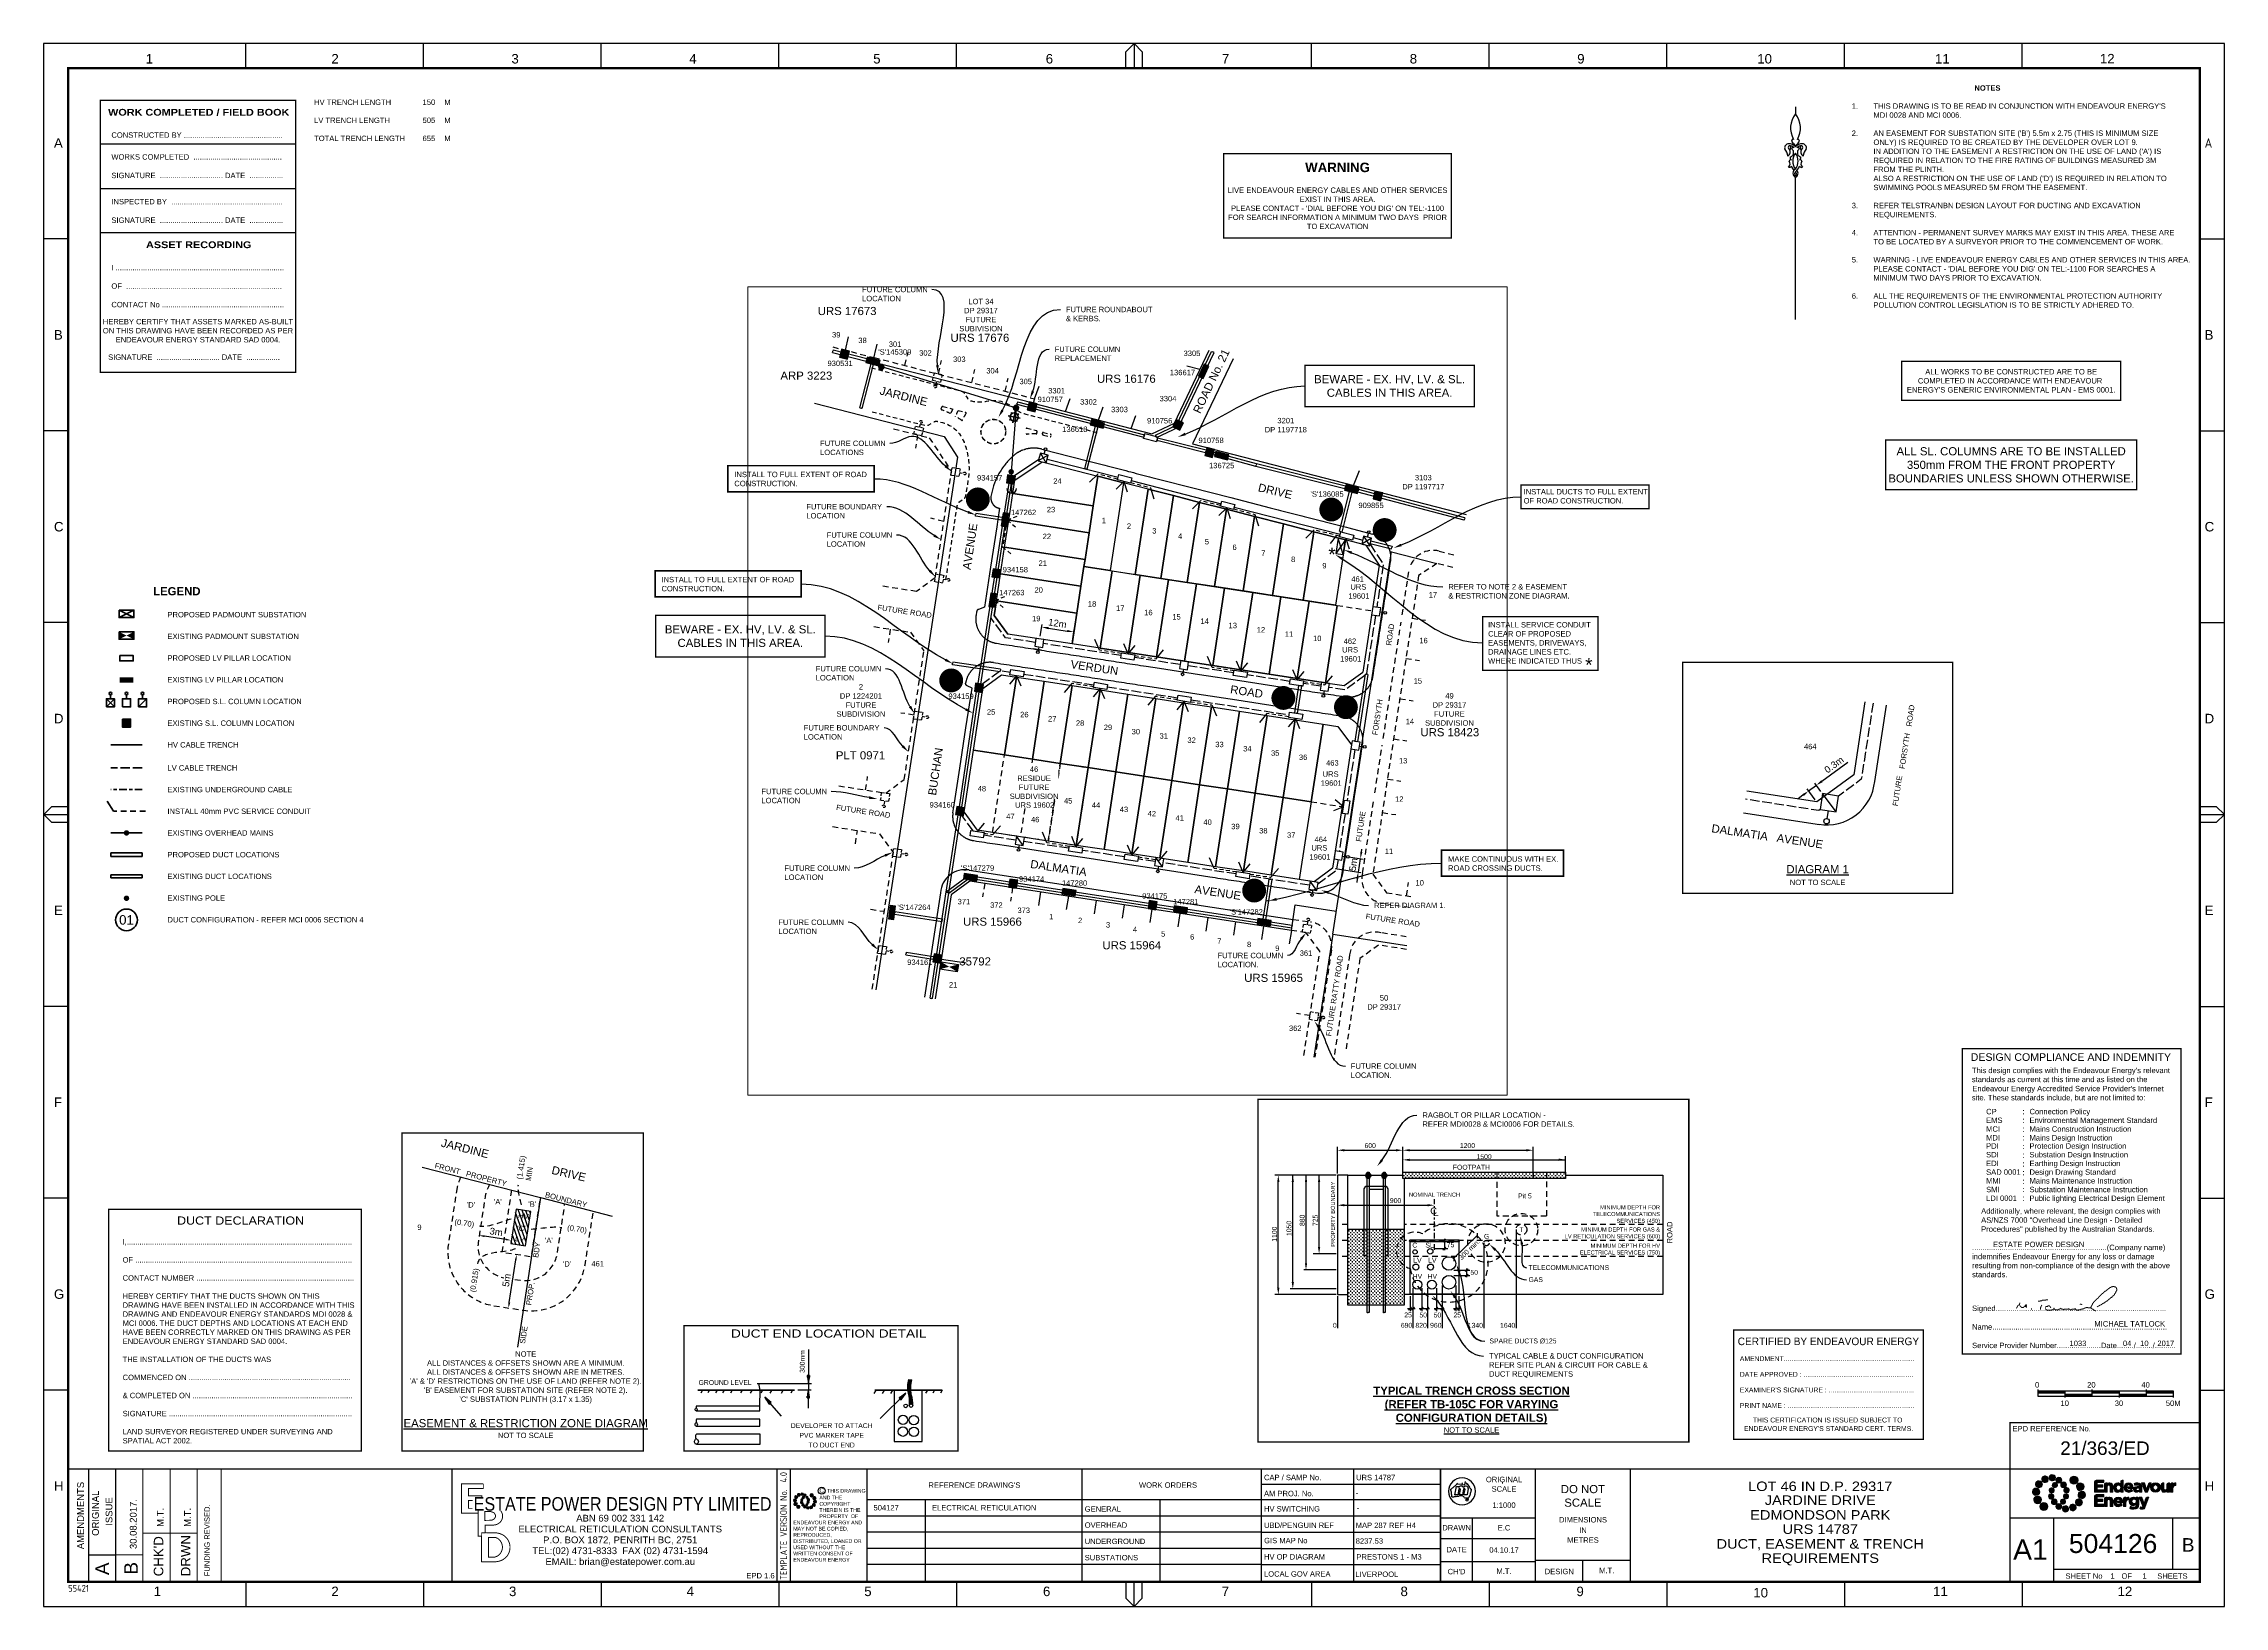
# Paper-space layout 'Duct' of a CAD drawing. Header units: metres. Extents: x 5 to 810, y -4 to 572.
# The model-space entities are those that its viewports show. They can reach past a viewport. Long polylines and large blocks are cut down to what shows.
import ezdxf
from ezdxf import colors
from ezdxf.entities.mleader import LeaderData, LeaderLine
from ezdxf.enums import TextEntityAlignment as Align
from ezdxf.math import Vec2, Vec3

# ---------------------------------------------------------------- set-up
doc = ezdxf.new("R2010")
doc.units = ezdxf.units.M
doc.header["$LTSCALE"] = 0.7
for name, pattern in [('Cable Exist UG', [8.2, 4, -1.2, 1.8, -1.2]), ('CHAIN', [6, 3, -1, 1, -1]), ('Dash', [5, 3, -2]), ('IE Trench LV', [6.5, 5, -1.5])]:
    doc.linetypes.add(name, pattern=pattern)
doc.layers.get('0').update_dxf_attribs({"color": 6})
for name, color, linetype in [('_User Miscellaneous1', 3, 'Continuous'), ('_User Miscellaneous11', 7, 'Continuous'), ('_User Miscellaneous3', 11, 'Continuous'), ('_User Miscellaneous4', 7, 'Continuous'), ('_User Miscellaneous6', 7, 'Continuous'), ('_User Miscellaneous7', 150, 'Continuous'), ('_User Miscellaneous8', 7, 'Continuous'), ('_User Miscellaneous9', 8, 'Continuous'), ('Cadastre Developer_SP_NEW', 4, 'Continuous'), ('Cadastre Roads_SP_EXT', 4, 'Continuous'), ('Cadastre Roads_SP_NEW', 8, 'Continuous'), ('Duct_SP_EXT', 4, 'Continuous'), ('Duct_SP_NEW', 2, 'Continuous'), ('Equip_SP_SL_EXT', 70, 'Continuous'), ('Notes', 7, 'Continuous'), ('OH_Details_SP_MISC', 6, 'Continuous'), ('Services_SP_NEW_UG', 2, 'Continuous'), ('Sub_SP_EXT', 7, 'Continuous'), ('Sub_SP_NEW', 2, 'Continuous'), ('SupportsOH_SP_MISC', 7, 'Continuous'), ('SupportsOH_SP_TR_HV_LV_SL_EXT', 7, 'Continuous'), ('SupportsUG_SP_EXT', 7, 'Continuous'), ('SupportsUG_SP_LV_EXT', 7, 'Continuous'), ('SupportsUG_SP_LV_NEW', 2, 'Continuous'), ('SupportsUG_SP_LV_SL_EXT', 7, 'Continuous'), ('SupportsUG_SP_LV_SL_NEW', 2, 'Continuous'), ('Trench_SP_NEW', 2, 'Continuous'), ('UG_Details_SP_MISC', 7, 'Continuous')]:
    doc.layers.add(name, color=color, linetype=linetype)
doc.layers.add('_User Miscellaneous5', color=7, linetype='Continuous', lineweight=35)
doc.layers.add('_User Notes', color=7, linetype='Continuous', plot=False)
doc.layers.add('Viewports', color=8, linetype='Continuous', plot=False)
doc.styles.add('ARIAL', font='arial.ttf', dxfattribs={"height": 2})
doc.styles.add('ARIAL 2.5', font='arial.ttf', dxfattribs={"height": 2.5})
doc.styles.add('ARIAL 3.0', font='arial.ttf', dxfattribs={"height": 3})
doc.styles.add('COLUMN_LABEL', font='arial.ttf')
doc.styles.add('Dot', font='dotfont.shx', dxfattribs={"height": 2})
doc.styles.add('iecARIAL', font='arial.ttf', dxfattribs={"height": 2})
doc.styles.add('iecISOCP', font='isocp.shx')
doc.styles.add('POLE_LABEL', font='arial.ttf')
doc.styles.add('SL_LABEL', font='arial.ttf')
doc.styles.get("Standard").update_dxf_attribs({"font": 'arial.ttf'})
doc.styles.add('style1', font='iso3098b.shx')
doc.styles.add('STYLE2', font='')
doc.styles.get('STYLE2').set_extended_font_data('Arial Black')
doc.linetypes.add('IE Trench HV', pattern='A,8,-2,["/",style1,S=2.5,R=0,X=0.1,Y=-1],-4.5', length=14.5)
doc.dimstyles.new('DIM 1000', dxfattribs={"dimtxt": 2.5, "dimasz": 2.5, "dimexe": 1, "dimexo": 1, "dimgap": 1, "dimtad": 1, "dimdec": 0, "dimzin": 0, "dimdsep": 46, "dimtxsty": 'ARIAL 2.5', "dimcen": 1, "dimclrd": 3, "dimclre": 3, "dimclrt": 7, "dimadec": 0, "dimazin": 0, "dimtfac": 1, "dimtdec": 0, "dimtix": 1, "dimtmove": 0, "dimatfit": 3, "dimfxl": 1, "dimtolj": 1, "dimtzin": 0, "dimarcsym": 0})
pattern_1 = [(0, (-79.7347, 1394.1196), (0.635, 0.635), [0.3175, -0.9525]), (90, (-79.57594, 1393.96084), (-0.635, 0.635), [0.3175, -0.9525])]

# ---------------------------------------------------------------- blocks, each defined once
blk = doc.blocks.new('EE_LOGO_SMALL')
at = {"layer": 'Notes'}
h = blk.add_hatch(color=256, dxfattribs=at)
edge = h.paths.add_edge_path()
edge.add_spline(control_points=[(-8.4, 2), (-9.2, 2), (-9.8, 1.4), (-9.8, 0.7), (-9.9, -0.1), (-9.3, -0.7), (-8.6, -0.8), (-7.8, -0.8), (-7.2, -0.2), (-7.1, 0.5), (-7.1, 1.3), (-7.7, 1.9), (-8.4, 2)], knot_values=[0, 0, 0, 0, 1, 1, 1, 2, 2, 2, 3, 3, 3, 4, 4, 4, 4], degree=3, periodic=0)
h = blk.add_hatch(color=256, dxfattribs=at)
edge = h.paths.add_edge_path()
edge.add_spline(control_points=[(-6.8, 4.5), (-7.4, 4.8), (-8.2, 4.6), (-8.6, 4), (-8.9, 3.4), (-8.7, 2.6), (-8.1, 2.2), (-7.5, 1.9), (-6.7, 2.1), (-6.3, 2.7), (-6, 3.3), (-6.2, 4.1), (-6.8, 4.5)], knot_values=[0, 0, 0, 0, 1, 1, 1, 2, 2, 2, 3, 3, 3, 4, 4, 4, 4], degree=3, periodic=0)
h = blk.add_hatch(color=256, dxfattribs=at)
edge = h.paths.add_edge_path()
edge.add_spline(control_points=[(-4.2, 5.9), (-4.6, 6.5), (-5.3, 6.6), (-5.9, 6.3), (-6.4, 5.9), (-6.6, 5.1), (-6.2, 4.6), (-5.9, 4), (-5.1, 3.8), (-4.6, 4.2), (-4, 4.6), (-3.8, 5.3), (-4.2, 5.9)], knot_values=[0, 0, 0, 0, 1, 1, 1, 2, 2, 2, 3, 3, 3, 4, 4, 4, 4], degree=3, periodic=0)
h = blk.add_hatch(color=256, dxfattribs=at)
edge = h.paths.add_edge_path()
edge.add_spline(control_points=[(-1.3, 5.9), (-1.4, 6.5), (-2, 7), (-2.6, 6.9), (-3.3, 6.9), (-3.7, 6.3), (-3.7, 5.6), (-3.6, 5), (-3, 4.5), (-2.4, 4.6), (-1.7, 4.7), (-1.3, 5.2), (-1.3, 5.9)], knot_values=[0, 0, 0, 0, 1, 1, 1, 2, 2, 2, 3, 3, 3, 4, 4, 4, 4], degree=3, periodic=0)
h = blk.add_hatch(color=256, dxfattribs=at)
edge = h.paths.add_edge_path()
edge.add_spline(control_points=[(-2.5, 2.1), (-3, 2.2), (-3.5, 1.9), (-3.6, 1.3), (-3.7, 0.8), (-3.4, 0.3), (-2.9, 0.2), (-2.4, 0.1), (-1.9, 0.4), (-1.8, 0.9), (-1.7, 1.5), (-2, 2), (-2.5, 2.1)], knot_values=[0, 0, 0, 0, 1, 1, 1, 2, 2, 2, 3, 3, 3, 4, 4, 4, 4], degree=3, periodic=0)
h = blk.add_hatch(color=256, dxfattribs=at)
edge = h.paths.add_edge_path()
edge.add_spline(control_points=[(1, 4.9), (1, 4.3), (0.5, 3.8), (-0.1, 3.8), (-0.7, 3.8), (-1.2, 4.3), (-1.2, 4.9), (-1.2, 5.5), (-0.7, 6), (-0.1, 6), (0.5, 6), (1, 5.5), (1, 4.9)], knot_values=[0, 0, 0, 0, 1, 1, 1, 2, 2, 2, 3, 3, 3, 4, 4, 4, 4], degree=3, periodic=0)
edge = h.paths.add_edge_path()
edge.add_spline(control_points=[(-1.4, 4), (-1.9, 4.1), (-2.4, 3.8), (-2.5, 3.3), (-2.6, 2.7), (-2.3, 2.2), (-1.8, 2.1), (-1.3, 2), (-0.7, 2.3), (-0.6, 2.9), (-0.5, 3.4), (-0.9, 3.9), (-1.4, 4)], knot_values=[0, 0, 0, 0, 1, 1, 1, 2, 2, 2, 3, 3, 3, 4, 4, 4, 4], degree=3, periodic=0)
h = blk.add_hatch(color=256, dxfattribs=at)
edge = h.paths.add_edge_path()
edge.add_spline(control_points=[(2.3, 2.4), (2.8, 2.8), (2.8, 3.4), (2.4, 3.9), (2, 4.3), (1.4, 4.3), (0.9, 3.9), (0.5, 3.6), (0.5, 2.9), (0.9, 2.5), (1.2, 2), (1.9, 2), (2.3, 2.4)], knot_values=[0, 0, 0, 0, 1, 1, 1, 2, 2, 2, 3, 3, 3, 4, 4, 4, 4], degree=3, periodic=0)
edge = h.paths.add_edge_path()
edge.add_spline(control_points=[(1, 4.9), (1, 4.3), (0.5, 3.8), (-0.1, 3.8), (-0.7, 3.8), (-1.2, 4.3), (-1.2, 4.9), (-1.2, 5.5), (-0.7, 6), (-0.1, 6), (0.5, 6), (1, 5.5), (1, 4.9)], knot_values=[0, 0, 0, 0, 1, 1, 1, 2, 2, 2, 3, 3, 3, 4, 4, 4, 4], degree=3, periodic=0)
h = blk.add_hatch(color=256, dxfattribs=at)
edge = h.paths.add_edge_path()
edge.add_spline(control_points=[(1, 4.9), (1, 4.3), (0.5, 3.8), (-0.1, 3.8), (-0.7, 3.8), (-1.2, 4.3), (-1.2, 4.9), (-1.2, 5.5), (-0.7, 6), (-0.1, 6), (0.5, 6), (1, 5.5), (1, 4.9)], knot_values=[0, 0, 0, 0, 1, 1, 1, 2, 2, 2, 3, 3, 3, 4, 4, 4, 4], degree=3, periodic=0)
edge = h.paths.add_edge_path(flags=16)
edge.add_spline(control_points=[(1, 4.9), (1, 4.3), (0.5, 3.8), (-0.1, 3.8), (-0.7, 3.8), (-1.2, 4.3), (-1.2, 4.9), (-1.2, 5.5), (-0.7, 6), (-0.1, 6), (0.5, 6), (1, 5.5), (1, 4.9)], knot_values=[0, 0, 0, 0, 1, 1, 1, 2, 2, 2, 3, 3, 3, 4, 4, 4, 4], degree=3, periodic=0)
h = blk.add_hatch(color=256, dxfattribs=at)
edge = h.paths.add_edge_path()
edge.add_spline(control_points=[(3, 0.2), (3.5, 0.3), (3.8, 0.9), (3.7, 1.4), (3.6, 1.9), (3, 2.3), (2.5, 2.1), (1.9, 2), (1.6, 1.4), (1.8, 0.9), (1.9, 0.4), (2.5, 0.1), (3, 0.2)], knot_values=[0, 0, 0, 0, 1, 1, 1, 2, 2, 2, 3, 3, 3, 4, 4, 4, 4], degree=3, periodic=0)
h = blk.add_hatch(color=256, dxfattribs=at)
edge = h.paths.add_edge_path()
edge.add_spline(control_points=[(7, 4.9), (7, 4), (6.3, 3.4), (5.5, 3.4), (4.6, 3.4), (4, 4), (4, 4.9), (4, 5.7), (4.6, 6.4), (5.5, 6.4), (6.3, 6.4), (7, 5.7), (7, 4.9)], knot_values=[0, 0, 0, 0, 1, 1, 1, 2, 2, 2, 3, 3, 3, 4, 4, 4, 4], degree=3, periodic=0)
h = blk.add_hatch(color=256, dxfattribs=at)
edge = h.paths.add_edge_path()
edge.add_spline(control_points=[(8.4, 1.1), (9.1, 1.5), (9.4, 2.3), (9.1, 3), (8.8, 3.7), (7.9, 4.1), (7.2, 3.8), (6.5, 3.4), (6.2, 2.6), (6.5, 1.9), (6.8, 1.2), (7.7, 0.8), (8.4, 1.1)], knot_values=[0, 0, 0, 0, 1, 1, 1, 2, 2, 2, 3, 3, 3, 4, 4, 4, 4], degree=3, periodic=0)
h = blk.add_hatch(color=256, dxfattribs=at)
edge = h.paths.add_edge_path()
edge.add_spline(control_points=[(8.3, -1.9), (9, -1.9), (9.7, -1.4), (9.7, -0.6), (9.7, 0.1), (9.2, 0.8), (8.4, 0.8), (7.7, 0.8), (7, 0.3), (7, -0.5), (6.9, -1.2), (7.5, -1.9), (8.3, -1.9)], knot_values=[0, 0, 0, 0, 1, 1, 1, 2, 2, 2, 3, 3, 3, 4, 4, 4, 4], degree=3, periodic=0)
h = blk.add_hatch(color=256, dxfattribs=at)
edge = h.paths.add_edge_path()
edge.add_spline(control_points=[(-8.5, -1.1), (-9.2, -1.4), (-9.6, -2.3), (-9.3, -3), (-8.9, -3.7), (-8.1, -4), (-7.4, -3.7), (-6.7, -3.4), (-6.3, -2.5), (-6.6, -1.8), (-7, -1.1), (-7.8, -0.8), (-8.5, -1.1)], knot_values=[0, 0, 0, 0, 1, 1, 1, 2, 2, 2, 3, 3, 3, 4, 4, 4, 4], degree=3, periodic=0)
h = blk.add_hatch(color=256, dxfattribs=at)
edge = h.paths.add_edge_path()
edge.add_spline(control_points=[(-7.1, -4.8), (-7.1, -4), (-6.5, -3.3), (-5.6, -3.3), (-4.8, -3.3), (-4.1, -4), (-4.1, -4.8), (-4.1, -5.7), (-4.8, -6.3), (-5.6, -6.3), (-6.5, -6.3), (-7.1, -5.7), (-7.1, -4.8)], knot_values=[0, 0, 0, 0, 1, 1, 1, 2, 2, 2, 3, 3, 3, 4, 4, 4, 4], degree=3, periodic=0)
h = blk.add_hatch(color=256, dxfattribs=at)
edge = h.paths.add_edge_path()
edge.add_spline(control_points=[(-3.1, -0.2), (-3.7, -0.3), (-4, -0.8), (-3.8, -1.4), (-3.7, -1.9), (-3.2, -2.2), (-2.6, -2.1), (-2.1, -1.9), (-1.8, -1.4), (-1.9, -0.9), (-2.1, -0.3), (-2.6, 0), (-3.1, -0.2)], knot_values=[0, 0, 0, 0, 1, 1, 1, 2, 2, 2, 3, 3, 3, 4, 4, 4, 4], degree=3, periodic=0)
h = blk.add_hatch(color=256, dxfattribs=at)
edge = h.paths.add_edge_path()
edge.add_spline(control_points=[(-2.5, -2.3), (-2.9, -2.7), (-3, -3.4), (-2.6, -3.8), (-2.2, -4.2), (-1.5, -4.3), (-1.1, -3.9), (-0.7, -3.5), (-0.6, -2.8), (-1, -2.4), (-1.4, -2), (-2, -1.9), (-2.5, -2.3)], knot_values=[0, 0, 0, 0, 1, 1, 1, 2, 2, 2, 3, 3, 3, 4, 4, 4, 4], degree=3, periodic=0)
h = blk.add_hatch(color=256, dxfattribs=at)
edge = h.paths.add_edge_path()
edge.add_spline(control_points=[(-1.2, -4.8), (-1.2, -4.2), (-0.7, -3.7), (-0.1, -3.7), (0.5, -3.7), (1, -4.2), (1, -4.8), (1, -5.4), (0.5, -5.9), (-0.1, -5.9), (-0.7, -5.9), (-1.2, -5.4), (-1.2, -4.8)], knot_values=[0, 0, 0, 0, 1, 1, 1, 2, 2, 2, 3, 3, 3, 4, 4, 4, 4], degree=3, periodic=0)
h = blk.add_hatch(color=256, dxfattribs=at)
edge = h.paths.add_edge_path()
edge.add_spline(control_points=[(1.2, -3.9), (1.7, -4.1), (2.2, -3.7), (2.3, -3.2), (2.5, -2.7), (2.1, -2.2), (1.6, -2.1), (1.1, -2), (0.6, -2.3), (0.5, -2.8), (0.4, -3.3), (0.7, -3.8), (1.2, -3.9)], knot_values=[0, 0, 0, 0, 1, 1, 1, 2, 2, 2, 3, 3, 3, 4, 4, 4, 4], degree=3, periodic=0)
h = blk.add_hatch(color=256, dxfattribs=at)
edge = h.paths.add_edge_path()
edge.add_spline(control_points=[(1.2, -5.8), (1.3, -6.5), (1.8, -6.9), (2.5, -6.9), (3.1, -6.8), (3.6, -6.2), (3.5, -5.6), (3.4, -5), (2.9, -4.5), (2.2, -4.6), (1.6, -4.6), (1.1, -5.2), (1.2, -5.8)], knot_values=[0, 0, 0, 0, 1, 1, 1, 2, 2, 2, 3, 3, 3, 4, 4, 4, 4], degree=3, periodic=0)
h = blk.add_hatch(color=256, dxfattribs=at)
edge = h.paths.add_edge_path()
edge.add_spline(control_points=[(2.4, -2), (2.9, -2.1), (3.4, -1.8), (3.5, -1.3), (3.6, -0.8), (3.3, -0.3), (2.8, -0.2), (2.2, -0.1), (1.7, -0.4), (1.6, -0.9), (1.5, -1.4), (1.8, -1.9), (2.4, -2)], knot_values=[0, 0, 0, 0, 1, 1, 1, 2, 2, 2, 3, 3, 3, 4, 4, 4, 4], degree=3, periodic=0)
h = blk.add_hatch(color=256, dxfattribs=at)
edge = h.paths.add_edge_path()
edge.add_spline(control_points=[(4, -5.8), (4.4, -6.4), (5.2, -6.6), (5.7, -6.2), (6.3, -5.8), (6.5, -5.1), (6.1, -4.5), (5.7, -4), (5, -3.8), (4.4, -4.2), (3.8, -4.5), (3.7, -5.3), (4, -5.8)], knot_values=[0, 0, 0, 0, 1, 1, 1, 2, 2, 2, 3, 3, 3, 4, 4, 4, 4], degree=3, periodic=0)
h = blk.add_hatch(color=256, dxfattribs=at)
edge = h.paths.add_edge_path()
edge.add_spline(control_points=[(6.7, -4.4), (7.3, -4.8), (8.1, -4.6), (8.4, -4), (8.8, -3.3), (8.6, -2.6), (8, -2.2), (7.3, -1.8), (6.6, -2.1), (6.2, -2.7), (5.8, -3.3), (6, -4.1), (6.7, -4.4)], knot_values=[0, 0, 0, 0, 1, 1, 1, 2, 2, 2, 3, 3, 3, 4, 4, 4, 4], degree=3, periodic=0)
at = {"layer": 'Notes', "lineweight": 0}
for points in [[(1.8, 2.1), (1.8, 2.1)], [(-2, -2.1), (-2, -2.1)]]:
    blk.add_lwpolyline(points, dxfattribs=at)
for points in [[(-8.4, 2), (-9.2, 2), (-9.8, 1.4), (-9.8, 0.7), (-9.9, -0.1), (-9.3, -0.7), (-8.6, -0.8), (-7.8, -0.8), (-7.2, -0.2), (-7.1, 0.5), (-7.1, 1.3), (-7.7, 1.9), (-8.4, 2)], [(-6.8, 4.5), (-7.4, 4.8), (-8.2, 4.6), (-8.6, 4), (-8.9, 3.4), (-8.7, 2.6), (-8.1, 2.2), (-7.5, 1.9), (-6.7, 2.1), (-6.3, 2.7), (-6, 3.3), (-6.2, 4.1), (-6.8, 4.5)], [(-4.2, 5.9), (-4.6, 6.5), (-5.3, 6.6), (-5.9, 6.3), (-6.4, 5.9), (-6.6, 5.1), (-6.2, 4.6), (-5.9, 4), (-5.1, 3.8), (-4.6, 4.2), (-4, 4.6), (-3.8, 5.3), (-4.2, 5.9)], [(-1.3, 5.9), (-1.4, 6.5), (-2, 7), (-2.6, 6.9), (-3.3, 6.9), (-3.7, 6.3), (-3.7, 5.6), (-3.6, 5), (-3, 4.5), (-2.4, 4.6), (-1.7, 4.7), (-1.3, 5.2), (-1.3, 5.9)], [(-2.5, 2.1), (-3, 2.2), (-3.5, 1.9), (-3.6, 1.3), (-3.7, 0.8), (-3.4, 0.3), (-2.9, 0.2), (-2.4, 0.1), (-1.9, 0.4), (-1.8, 0.9), (-1.7, 1.5), (-2, 2), (-2.5, 2.1)], [(-1.4, 4), (-1.9, 4.1), (-2.4, 3.8), (-2.5, 3.3), (-2.6, 2.7), (-2.3, 2.2), (-1.8, 2.1), (-1.3, 2), (-0.7, 2.3), (-0.6, 2.9), (-0.5, 3.4), (-0.9, 3.9), (-1.4, 4)], [(1, 4.9), (1, 4.3), (0.5, 3.8), (-0.1, 3.8), (-0.7, 3.8), (-1.2, 4.3), (-1.2, 4.9), (-1.2, 5.5), (-0.7, 6), (-0.1, 6), (0.5, 6), (1, 5.5), (1, 4.9)], [(1, 4.9), (1, 4.3), (0.5, 3.8), (-0.1, 3.8), (-0.7, 3.8), (-1.2, 4.3), (-1.2, 4.9), (-1.2, 5.5), (-0.7, 6), (-0.1, 6), (0.5, 6), (1, 5.5), (1, 4.9)], [(2.3, 2.4), (2.8, 2.8), (2.8, 3.4), (2.4, 3.9), (2, 4.3), (1.4, 4.3), (0.9, 3.9), (0.5, 3.6), (0.5, 2.9), (0.9, 2.5), (1.2, 2), (1.9, 2), (2.3, 2.4)], [(3, 0.2), (3.5, 0.3), (3.8, 0.9), (3.7, 1.4), (3.6, 1.9), (3, 2.3), (2.5, 2.1), (1.9, 2), (1.6, 1.4), (1.8, 0.9), (1.9, 0.4), (2.5, 0.1), (3, 0.2)], [(7, 4.9), (7, 4), (6.3, 3.4), (5.5, 3.4), (4.6, 3.4), (4, 4), (4, 4.9), (4, 5.7), (4.6, 6.4), (5.5, 6.4), (6.3, 6.4), (7, 5.7), (7, 4.9)], [(8.4, 1.1), (9.1, 1.5), (9.4, 2.3), (9.1, 3), (8.8, 3.7), (7.9, 4.1), (7.2, 3.8), (6.5, 3.4), (6.2, 2.6), (6.5, 1.9), (6.8, 1.2), (7.7, 0.8), (8.4, 1.1)], [(8.3, -1.9), (9, -1.9), (9.7, -1.4), (9.7, -0.6), (9.7, 0.1), (9.2, 0.8), (8.4, 0.8), (7.7, 0.8), (7, 0.3), (7, -0.5), (6.9, -1.2), (7.5, -1.9), (8.3, -1.9)], [(-8.5, -1.1), (-9.2, -1.4), (-9.6, -2.3), (-9.3, -3), (-8.9, -3.7), (-8.1, -4), (-7.4, -3.7), (-6.7, -3.4), (-6.3, -2.5), (-6.6, -1.8), (-7, -1.1), (-7.8, -0.8), (-8.5, -1.1)], [(-7.1, -4.8), (-7.1, -4), (-6.5, -3.3), (-5.6, -3.3), (-4.8, -3.3), (-4.1, -4), (-4.1, -4.8), (-4.1, -5.7), (-4.8, -6.3), (-5.6, -6.3), (-6.5, -6.3), (-7.1, -5.7), (-7.1, -4.8)], [(-3.1, -0.2), (-3.7, -0.3), (-4, -0.8), (-3.8, -1.4), (-3.7, -1.9), (-3.2, -2.2), (-2.6, -2.1), (-2.1, -1.9), (-1.8, -1.4), (-1.9, -0.9), (-2.1, -0.3), (-2.6, 0), (-3.1, -0.2)], [(-2.5, -2.3), (-2.9, -2.7), (-3, -3.4), (-2.6, -3.8), (-2.2, -4.2), (-1.5, -4.3), (-1.1, -3.9), (-0.7, -3.5), (-0.6, -2.8), (-1, -2.4), (-1.4, -2), (-2, -1.9), (-2.5, -2.3)], [(-1.2, -4.8), (-1.2, -4.2), (-0.7, -3.7), (-0.1, -3.7), (0.5, -3.7), (1, -4.2), (1, -4.8), (1, -5.4), (0.5, -5.9), (-0.1, -5.9), (-0.7, -5.9), (-1.2, -5.4), (-1.2, -4.8)], [(1.2, -3.9), (1.7, -4.1), (2.2, -3.7), (2.3, -3.2), (2.5, -2.7), (2.1, -2.2), (1.6, -2.1), (1.1, -2), (0.6, -2.3), (0.5, -2.8), (0.4, -3.3), (0.7, -3.8), (1.2, -3.9)], [(1.2, -5.8), (1.3, -6.5), (1.8, -6.9), (2.5, -6.9), (3.1, -6.8), (3.6, -6.2), (3.5, -5.6), (3.4, -5), (2.9, -4.5), (2.2, -4.6), (1.6, -4.6), (1.1, -5.2), (1.2, -5.8)], [(2.4, -2), (2.9, -2.1), (3.4, -1.8), (3.5, -1.3), (3.6, -0.8), (3.3, -0.3), (2.8, -0.2), (2.2, -0.1), (1.7, -0.4), (1.6, -0.9), (1.5, -1.4), (1.8, -1.9), (2.4, -2)], [(4, -5.8), (4.4, -6.4), (5.2, -6.6), (5.7, -6.2), (6.3, -5.8), (6.5, -5.1), (6.1, -4.5), (5.7, -4), (5, -3.8), (4.4, -4.2), (3.8, -4.5), (3.7, -5.3), (4, -5.8)], [(6.7, -4.4), (7.3, -4.8), (8.1, -4.6), (8.4, -4), (8.8, -3.3), (8.6, -2.6), (8, -2.2), (7.3, -1.8), (6.6, -2.1), (6.2, -2.7), (5.8, -3.3), (6, -4.1), (6.7, -4.4)]]:
    blk.add_open_spline(points, degree=3, knots=[0, 0, 0, 0, 1, 1, 1, 2, 2, 2, 3, 3, 3, 4, 4, 4, 4], dxfattribs=at)
blk = doc.blocks.new('EE_COPYRIGHT_A1')
at = {"layer": 'Notes'}
blk.add_circle((9.53, -0.82), 1.15, dxfattribs=at)
at = {"xscale": 0.4, "yscale": 0.4, "zscale": 0.4}
blk.add_blockref('EE_LOGO_SMALL', (3.96, -4.29), dxfattribs=at)
at = {"layer": 'Notes', "insert": (0, 0), "char_height": 1.25, "width": 24.1208, "attachment_point": 1, "style": 'ARIAL'}
blk.add_mtext('\\pt8.75;               ^I{\\H1.2x;C } THIS DRAWING\\P\\pi-8.75,l8.75,t8.75,20;       ^IAND THE ^I\\P\\pi0,t8.75;COPYRIGHT\\P\\pi-8.75,t1.25,8.75;^I^ITHEREIN IS THE PROPERTY  OF \\P\\pi0,l0,t1.25;ENDEAVOUR ENERGY AND MAY NOT BE COPIED, REPRODUCED, DISTRIBUTED, LOANED OR USED WITHOUT THE WRITTEN CONSENT OF ENDEAVOUR ENERGY', dxfattribs=at)
blk = doc.blocks.new('A1_FRAME_TITLE')
at = {"layer": '_User Miscellaneous1'}
h = blk.add_hatch(color=256, dxfattribs=at)
edge = h.paths.add_edge_path()
edge.add_spline(control_points=[(749.39, 41.77), (748.64, 41.81), (748, 41.24), (747.96, 40.49), (747.92, 39.74), (748.49, 39.1), (749.24, 39.06), (749.98, 39.02), (750.62, 39.59), (750.67, 40.34), (750.71, 41.08), (750.14, 41.72), (749.39, 41.77)], knot_values=[0, 0, 0, 0, 1, 1, 1, 2, 2, 2, 3, 3, 3, 4, 4, 4, 4], degree=3, periodic=0)
h = blk.add_hatch(color=256, dxfattribs=at)
edge = h.paths.add_edge_path()
edge.add_spline(control_points=[(751, 44.28), (750.38, 44.64), (749.59, 44.43), (749.24, 43.82), (748.88, 43.2), (749.09, 42.42), (749.7, 42.06), (750.31, 41.7), (751.1, 41.91), (751.46, 42.52), (751.82, 43.14), (751.61, 43.93), (751, 44.28)], knot_values=[0, 0, 0, 0, 1, 1, 1, 2, 2, 2, 3, 3, 3, 4, 4, 4, 4], degree=3, periodic=0)
h = blk.add_hatch(color=256, dxfattribs=at)
edge = h.paths.add_edge_path()
edge.add_spline(control_points=[(753.61, 45.7), (753.25, 46.27), (752.49, 46.44), (751.92, 46.07), (751.35, 45.7), (751.19, 44.95), (751.55, 44.38), (751.92, 43.81), (752.68, 43.65), (753.24, 44.01), (753.81, 44.38), (753.98, 45.14), (753.61, 45.7)], knot_values=[0, 0, 0, 0, 1, 1, 1, 2, 2, 2, 3, 3, 3, 4, 4, 4, 4], degree=3, periodic=0)
h = blk.add_hatch(color=256, dxfattribs=at)
edge = h.paths.add_edge_path()
edge.add_spline(control_points=[(755.3, 41.89), (754.79, 42), (754.28, 41.67), (754.17, 41.16), (754.06, 40.65), (754.39, 40.15), (754.9, 40.04), (755.41, 39.92), (755.91, 40.25), (756.02, 40.76), (756.13, 41.27), (755.81, 41.78), (755.3, 41.89)], knot_values=[0, 0, 0, 0, 1, 1, 1, 2, 2, 2, 3, 3, 3, 4, 4, 4, 4], degree=3, periodic=0)
h = blk.add_hatch(color=256, dxfattribs=at)
edge = h.paths.add_edge_path()
edge.add_spline(control_points=[(756.45, 45.69), (756.39, 46.33), (755.82, 46.8), (755.18, 46.73), (754.54, 46.67), (754.08, 46.1), (754.14, 45.46), (754.21, 44.82), (754.78, 44.36), (755.41, 44.42), (756.06, 44.49), (756.52, 45.06), (756.45, 45.69)], knot_values=[0, 0, 0, 0, 1, 1, 1, 2, 2, 2, 3, 3, 3, 4, 4, 4, 4], degree=3, periodic=0)
h = blk.add_hatch(color=256, dxfattribs=at)
edge = h.paths.add_edge_path()
edge.add_spline(control_points=[(758.81, 44.69), (758.81, 44.09), (758.33, 43.6), (757.73, 43.6), (757.13, 43.6), (756.64, 44.09), (756.64, 44.69), (756.64, 45.29), (757.13, 45.78), (757.73, 45.78), (758.33, 45.78), (758.81, 45.29), (758.81, 44.69)], knot_values=[0, 0, 0, 0, 1, 1, 1, 2, 2, 2, 3, 3, 3, 4, 4, 4, 4], degree=3, periodic=0)
edge = h.paths.add_edge_path()
edge.add_spline(control_points=[(756.44, 43.8), (755.93, 43.91), (755.42, 43.58), (755.31, 43.07), (755.2, 42.56), (755.53, 42.06), (756.04, 41.95), (756.55, 41.84), (757.05, 42.16), (757.16, 42.67), (757.27, 43.18), (756.95, 43.69), (756.44, 43.8)], knot_values=[0, 0, 0, 0, 1, 1, 1, 2, 2, 2, 3, 3, 3, 4, 4, 4, 4], degree=3, periodic=0)
h = blk.add_hatch(color=256, dxfattribs=at)
edge = h.paths.add_edge_path()
edge.add_spline(control_points=[(760.14, 42.19), (760.57, 42.58), (760.61, 43.24), (760.22, 43.67), (759.83, 44.1), (759.17, 44.14), (758.74, 43.75), (758.31, 43.37), (758.27, 42.71), (758.66, 42.28), (759.04, 41.84), (759.7, 41.81), (760.14, 42.19)], knot_values=[0, 0, 0, 0, 1, 1, 1, 2, 2, 2, 3, 3, 3, 4, 4, 4, 4], degree=3, periodic=0)
edge = h.paths.add_edge_path()
edge.add_spline(control_points=[(758.81, 44.69), (758.81, 44.09), (758.33, 43.6), (757.73, 43.6), (757.13, 43.6), (756.64, 44.09), (756.64, 44.69), (756.64, 45.29), (757.13, 45.78), (757.73, 45.78), (758.33, 45.78), (758.81, 45.29), (758.81, 44.69)], knot_values=[0, 0, 0, 0, 1, 1, 1, 2, 2, 2, 3, 3, 3, 4, 4, 4, 4], degree=3, periodic=0)
h = blk.add_hatch(color=256, dxfattribs=at)
edge = h.paths.add_edge_path()
edge.add_spline(control_points=[(758.81, 44.69), (758.82, 44.09), (758.33, 43.6), (757.73, 43.6), (757.13, 43.6), (756.64, 44.09), (756.64, 44.69), (756.64, 45.29), (757.13, 45.78), (757.73, 45.78), (758.33, 45.78), (758.82, 45.29), (758.81, 44.69)], knot_values=[0, 0, 0, 0, 1, 1, 1, 2, 2, 2, 3, 3, 3, 4, 4, 4, 4], degree=3, periodic=0)
edge = h.paths.add_edge_path(flags=16)
edge.add_spline(control_points=[(758.81, 44.69), (758.81, 44.09), (758.33, 43.6), (757.73, 43.6), (757.13, 43.6), (756.64, 44.09), (756.64, 44.69), (756.64, 45.29), (757.13, 45.78), (757.73, 45.78), (758.33, 45.78), (758.81, 45.29), (758.81, 44.69)], knot_values=[0, 0, 0, 0, 1, 1, 1, 2, 2, 2, 3, 3, 3, 4, 4, 4, 4], degree=3, periodic=0)
h = blk.add_hatch(color=256, dxfattribs=at)
edge = h.paths.add_edge_path()
edge.add_spline(control_points=[(760.79, 40.01), (761.32, 40.15), (761.63, 40.69), (761.5, 41.23), (761.36, 41.76), (760.81, 42.08), (760.28, 41.93), (759.75, 41.79), (759.43, 41.25), (759.57, 40.72), (759.71, 40.19), (760.25, 39.87), (760.79, 40.01)], knot_values=[0, 0, 0, 0, 1, 1, 1, 2, 2, 2, 3, 3, 3, 4, 4, 4, 4], degree=3, periodic=0)
h = blk.add_hatch(color=256, dxfattribs=at)
edge = h.paths.add_edge_path()
edge.add_spline(control_points=[(764.79, 44.69), (764.79, 43.86), (764.12, 43.18), (763.28, 43.18), (762.45, 43.18), (761.77, 43.86), (761.77, 44.69), (761.77, 45.52), (762.45, 46.2), (763.28, 46.2), (764.12, 46.2), (764.79, 45.52), (764.79, 44.69)], knot_values=[0, 0, 0, 0, 1, 1, 1, 2, 2, 2, 3, 3, 3, 4, 4, 4, 4], degree=3, periodic=0)
h = blk.add_hatch(color=256, dxfattribs=at)
edge = h.paths.add_edge_path()
edge.add_spline(control_points=[(766.18, 40.96), (766.9, 41.27), (767.23, 42.12), (766.91, 42.84), (766.59, 43.56), (765.75, 43.89), (765.03, 43.57), (764.31, 43.25), (763.98, 42.41), (764.3, 41.69), (764.61, 40.97), (765.46, 40.64), (766.18, 40.96)], knot_values=[0, 0, 0, 0, 1, 1, 1, 2, 2, 2, 3, 3, 3, 4, 4, 4, 4], degree=3, periodic=0)
h = blk.add_hatch(color=256, dxfattribs=at)
edge = h.paths.add_edge_path()
edge.add_spline(control_points=[(766.07, 37.91), (766.81, 37.87), (767.45, 38.44), (767.5, 39.18), (767.54, 39.93), (766.97, 40.57), (766.22, 40.61), (765.47, 40.66), (764.83, 40.09), (764.79, 39.34), (764.75, 38.59), (765.32, 37.95), (766.07, 37.91)], knot_values=[0, 0, 0, 0, 1, 1, 1, 2, 2, 2, 3, 3, 3, 4, 4, 4, 4], degree=3, periodic=0)
h = blk.add_hatch(color=256, dxfattribs=at)
edge = h.paths.add_edge_path()
edge.add_spline(control_points=[(770.88, 40.27), (770.88, 40.27), (770.88, 44.08), (770.88, 44.13), (770.87, 44.18), (770.88, 44.69), (771.43, 44.69), (771.99, 44.69), (774.24, 44.69), (774.24, 44.69), (774.24, 44.69), (774.24, 43.82), (774.24, 43.82), (774.24, 43.82), (771.84, 43.82), (771.84, 43.82), (771.84, 43.82), (771.84, 42.93), (771.84, 42.93), (771.84, 42.93), (773.93, 42.93), (773.93, 42.93), (773.93, 42.93), (773.93, 42.06), (773.93, 42.06), (773.93, 42.06), (771.84, 42.06), (771.84, 42.06), (771.84, 42.06), (771.84, 41.13), (771.84, 41.13), (771.84, 41.13), (774.24, 41.13), (774.24, 41.13), (774.24, 41.13), (774.24, 40.27), (774.24, 40.27), (774.24, 40.27), (770.88, 40.27), (770.88, 40.27)], knot_values=[0, 0, 0, 0, 1, 1, 1, 2, 2, 2, 3, 3, 3, 4, 4, 4, 5, 5, 5, 6, 6, 6, 7, 7, 7, 8, 8, 8, 9, 9, 9, 10, 10, 10, 11, 11, 11, 12, 12, 12, 13, 13, 13, 13], degree=3, periodic=0)
h = blk.add_hatch(color=256, dxfattribs=at)
edge = h.paths.add_edge_path()
edge.add_spline(control_points=[(776.67, 40.27), (776.67, 40.27), (776.67, 42.16), (776.67, 42.16), (776.67, 42.61), (776.46, 42.85), (776.09, 42.85), (775.72, 42.85), (775.49, 42.61), (775.49, 42.16), (775.49, 42.16), (775.49, 40.27), (775.49, 40.27), (775.49, 40.27), (774.53, 40.27), (774.53, 40.27), (774.53, 40.27), (774.53, 43.04), (774.53, 43.1), (774.53, 43.16), (774.53, 43.65), (775.09, 43.65), (775.49, 43.65), (775.49, 43.65), (775.49, 43.65), (775.49, 43.65), (775.49, 43.17), (775.49, 43.17), (775.71, 43.46), (776, 43.72), (776.48, 43.72), (777.21, 43.72), (777.63, 43.24), (777.63, 42.46), (777.63, 42.46), (777.63, 40.27), (777.63, 40.27), (777.63, 40.27), (776.67, 40.27), (776.67, 40.27)], knot_values=[0, 0, 0, 0, 1, 1, 1, 2, 2, 2, 3, 3, 3, 4, 4, 4, 5, 5, 5, 6, 6, 6, 7, 7, 7, 8, 8, 8, 9, 9, 9, 10, 10, 10, 11, 11, 11, 12, 12, 12, 13, 13, 13, 13], degree=3, periodic=0)
h = blk.add_hatch(color=256, dxfattribs=at)
edge = h.paths.add_edge_path(flags=16)
edge.add_spline(control_points=[(780.53, 41.96), (780.53, 42.52), (780.15, 42.9), (779.71, 42.9), (779.26, 42.9), (778.88, 42.53), (778.88, 41.96), (778.88, 41.96), (778.88, 41.95), (778.88, 41.95), (778.88, 41.39), (779.26, 41.01), (779.71, 41.01), (780.15, 41.01), (780.53, 41.39), (780.53, 41.95), (780.53, 41.95), (780.53, 41.96), (780.53, 41.96)], knot_values=[0, 0, 0, 0, 1, 1, 1, 2, 2, 2, 3, 3, 3, 4, 4, 4, 5, 5, 5, 6, 6, 6, 6], degree=3, periodic=0)
edge = h.paths.add_edge_path()
edge.add_spline(control_points=[(780.51, 40.27), (780.51, 40.27), (780.51, 40.75), (780.51, 40.75), (780.28, 40.43), (779.96, 40.2), (779.46, 40.2), (778.67, 40.2), (777.92, 40.82), (777.92, 41.95), (777.92, 41.95), (777.92, 41.96), (777.92, 41.96), (777.92, 43.09), (778.66, 43.71), (779.46, 43.71), (779.97, 43.71), (780.29, 43.48), (780.51, 43.21), (780.51, 43.21), (780.51, 44.09), (780.51, 44.13), (780.51, 44.17), (780.52, 44.69), (781.07, 44.69), (781.46, 44.69), (781.47, 44.69), (781.47, 44.69), (781.47, 44.69), (781.47, 40.27), (781.47, 40.27), (781.47, 40.27), (780.51, 40.27), (780.51, 40.27)], knot_values=[0, 0, 0, 0, 1, 1, 1, 2, 2, 2, 3, 3, 3, 4, 4, 4, 5, 5, 5, 6, 6, 6, 7, 7, 7, 8, 8, 8, 9, 9, 9, 10, 10, 10, 11, 11, 11, 11], degree=3, periodic=0)
h = blk.add_hatch(color=256, dxfattribs=at)
edge = h.paths.add_edge_path()
edge.add_spline(control_points=[(783.41, 43.72), (782.43, 43.72), (781.74, 42.92), (781.74, 41.96), (781.74, 41.96), (781.74, 41.94), (781.74, 41.94), (781.74, 40.91), (782.49, 40.2), (783.51, 40.2), (784.12, 40.2), (784.58, 40.44), (784.89, 40.83), (784.89, 40.83), (784.34, 41.31), (784.34, 41.31), (784.08, 41.07), (783.84, 40.97), (783.52, 40.97), (783.06, 40.96), (782.73, 41.32), (782.68, 41.69), (782.64, 42.01), (782.66, 42.12), (782.68, 42.26), (782.74, 42.68), (783.02, 42.95), (783.41, 42.95), (783.82, 42.95), (784.07, 42.66), (784.13, 42.23), (784.13, 42.23), (782.87, 42.23), (782.87, 42.23), (782.87, 42.23), (782.84, 41.63), (783.37, 41.63), (783.9, 41.63), (785.05, 41.63), (785.05, 41.63), (785.06, 41.72), (785.06, 41.77), (785.06, 41.87), (785.06, 41.87), (785.06, 41.88), (785.06, 41.88), (785.06, 42.84), (784.54, 43.72), (783.41, 43.72)], knot_values=[0, 0, 0, 0, 1, 1, 1, 2, 2, 2, 3, 3, 3, 4, 4, 4, 5, 5, 5, 6, 6, 6, 7, 7, 7, 8, 8, 8, 9, 9, 9, 10, 10, 10, 11, 11, 11, 12, 12, 12, 13, 13, 13, 14, 14, 14, 15, 15, 15, 16, 16, 16, 16], degree=3, periodic=0)
h = blk.add_hatch(color=256, dxfattribs=at)
edge = h.paths.add_edge_path(flags=16)
edge.add_spline(control_points=[(787.42, 41.63), (787.26, 41.71), (787.04, 41.76), (786.81, 41.76), (786.4, 41.76), (786.14, 41.59), (786.14, 41.29), (786.14, 41.29), (786.14, 41.28), (786.14, 41.28), (786.14, 41.02), (786.36, 40.87), (786.67, 40.87), (787.12, 40.87), (787.42, 41.11), (787.42, 41.46), (787.42, 41.46), (787.42, 41.63), (787.42, 41.63)], knot_values=[0, 0, 0, 0, 1, 1, 1, 2, 2, 2, 3, 3, 3, 4, 4, 4, 5, 5, 5, 6, 6, 6, 6], degree=3, periodic=0)
edge = h.paths.add_edge_path()
edge.add_spline(control_points=[(787.4, 40.27), (787.4, 40.27), (787.4, 40.64), (787.4, 40.64), (787.17, 40.38), (786.85, 40.21), (786.38, 40.21), (785.74, 40.21), (785.22, 40.57), (785.22, 41.24), (785.22, 41.24), (785.22, 41.25), (785.22, 41.25), (785.22, 41.99), (785.78, 42.33), (786.58, 42.33), (786.92, 42.33), (787.17, 42.28), (787.41, 42.19), (787.41, 42.19), (787.41, 42.25), (787.41, 42.25), (787.41, 42.65), (787.16, 42.9), (786.68, 42.9), (786.31, 42.9), (786.06, 42.83), (785.75, 42.71), (785.75, 42.71), (785.51, 43.45), (785.51, 43.45), (785.88, 43.61), (786.25, 43.72), (786.82, 43.72), (787.87, 43.72), (788.33, 43.18), (788.33, 42.26), (788.33, 42.26), (788.33, 40.27), (788.33, 40.27), (788.33, 40.27), (787.4, 40.27), (787.4, 40.27)], knot_values=[0, 0, 0, 0, 1, 1, 1, 2, 2, 2, 3, 3, 3, 4, 4, 4, 5, 5, 5, 6, 6, 6, 7, 7, 7, 8, 8, 8, 9, 9, 9, 10, 10, 10, 11, 11, 11, 12, 12, 12, 13, 13, 13, 14, 14, 14, 14], degree=3, periodic=0)
h = blk.add_hatch(color=256, dxfattribs=at)
edge = h.paths.add_edge_path()
edge.add_spline(control_points=[(790.44, 40.27), (790.44, 40.27), (789.57, 40.27), (789.57, 40.27), (789.57, 40.27), (788.23, 43.66), (788.23, 43.66), (788.23, 43.66), (789.25, 43.66), (789.25, 43.66), (789.25, 43.66), (790.01, 41.41), (790.01, 41.41), (790.01, 41.41), (790.59, 43.13), (790.59, 43.13), (790.59, 43.13), (790.75, 43.66), (791.13, 43.66), (791.51, 43.66), (791.77, 43.66), (791.77, 43.66), (791.77, 43.66), (790.44, 40.27), (790.44, 40.27)], knot_values=[0, 0, 0, 0, 1, 1, 1, 2, 2, 2, 3, 3, 3, 4, 4, 4, 5, 5, 5, 6, 6, 6, 7, 7, 7, 8, 8, 8, 8], degree=3, periodic=0)
h = blk.add_hatch(color=256, dxfattribs=at)
edge = h.paths.add_edge_path(flags=16)
edge.add_spline(control_points=[(794.24, 41.99), (794.24, 42.49), (793.88, 42.92), (793.35, 42.92), (792.8, 42.92), (792.48, 42.5), (792.48, 42), (792.48, 42), (792.48, 41.99), (792.48, 41.99), (792.48, 41.49), (792.84, 41.05), (793.37, 41.05), (793.92, 41.05), (794.24, 41.48), (794.24, 41.97), (794.24, 41.97), (794.24, 41.99), (794.24, 41.99)], knot_values=[0, 0, 0, 0, 1, 1, 1, 2, 2, 2, 3, 3, 3, 4, 4, 4, 5, 5, 5, 6, 6, 6, 6], degree=3, periodic=0)
edge = h.paths.add_edge_path()
edge.add_spline(control_points=[(793.35, 40.23), (792.31, 40.23), (791.53, 41), (791.53, 41.97), (791.53, 41.97), (791.53, 41.99), (791.53, 41.99), (791.53, 42.96), (792.31, 43.75), (793.37, 43.75), (794.41, 43.75), (795.19, 42.97), (795.19, 42), (795.19, 42), (795.19, 41.99), (795.19, 41.99), (795.19, 41.01), (794.41, 40.23), (793.35, 40.23)], knot_values=[0, 0, 0, 0, 1, 1, 1, 2, 2, 2, 3, 3, 3, 4, 4, 4, 5, 5, 5, 6, 6, 6, 6], degree=3, periodic=0)
h = blk.add_hatch(color=256, dxfattribs=at)
edge = h.paths.add_edge_path()
edge.add_spline(control_points=[(797.59, 40.27), (797.59, 40.27), (797.59, 40.75), (797.59, 40.75), (797.37, 40.46), (797.09, 40.21), (796.6, 40.21), (795.87, 40.21), (795.45, 40.69), (795.45, 41.46), (795.45, 41.46), (795.45, 43.05), (795.45, 43.1), (795.45, 43.15), (795.45, 43.65), (796, 43.65), (796.41, 43.65), (796.41, 43.65), (796.41, 43.65), (796.41, 43.65), (796.41, 41.77), (796.41, 41.77), (796.41, 41.31), (796.62, 41.08), (796.99, 41.08), (797.36, 41.08), (797.59, 41.31), (797.59, 41.77), (797.59, 41.77), (797.59, 43.03), (797.59, 43.1), (797.59, 43.17), (797.6, 43.65), (798.15, 43.65), (798.55, 43.65), (798.55, 43.65), (798.55, 43.65), (798.55, 43.65), (798.55, 40.27), (798.55, 40.27), (798.55, 40.27), (797.59, 40.27), (797.59, 40.27)], knot_values=[0, 0, 0, 0, 1, 1, 1, 2, 2, 2, 3, 3, 3, 4, 4, 4, 5, 5, 5, 6, 6, 6, 7, 7, 7, 8, 8, 8, 9, 9, 9, 10, 10, 10, 11, 11, 11, 12, 12, 12, 13, 13, 13, 14, 14, 14, 14], degree=3, periodic=0)
h = blk.add_hatch(color=256, dxfattribs=at)
edge = h.paths.add_edge_path()
edge.add_spline(control_points=[(800.82, 42.71), (800.18, 42.71), (799.79, 42.33), (799.79, 41.52), (799.79, 41.52), (799.79, 40.27), (799.79, 40.27), (799.79, 40.27), (798.83, 40.27), (798.83, 40.27), (798.83, 40.27), (798.83, 43.07), (798.83, 43.1), (798.83, 43.13), (798.83, 43.65), (799.39, 43.65), (799.95, 43.65), (799.79, 43.65), (799.79, 43.65), (799.79, 43.65), (799.79, 42.97), (799.79, 42.97), (799.99, 43.44), (800.3, 43.74), (800.87, 43.72), (800.87, 43.72), (800.87, 42.71), (800.87, 42.71), (800.87, 42.71), (800.82, 42.71), (800.82, 42.71)], knot_values=[0, 0, 0, 0, 1, 1, 1, 2, 2, 2, 3, 3, 3, 4, 4, 4, 5, 5, 5, 6, 6, 6, 7, 7, 7, 8, 8, 8, 9, 9, 9, 10, 10, 10, 10], degree=3, periodic=0)
h = blk.add_hatch(color=256, dxfattribs=at)
edge = h.paths.add_edge_path()
edge.add_spline(control_points=[(749.28, 38.72), (748.56, 38.4), (748.23, 37.56), (748.55, 36.84), (748.87, 36.12), (749.71, 35.79), (750.43, 36.11), (751.15, 36.42), (751.48, 37.27), (751.16, 37.99), (750.84, 38.71), (750, 39.04), (749.28, 38.72)], knot_values=[0, 0, 0, 0, 1, 1, 1, 2, 2, 2, 3, 3, 3, 4, 4, 4, 4], degree=3, periodic=0)
h = blk.add_hatch(color=256, dxfattribs=at)
edge = h.paths.add_edge_path()
edge.add_spline(control_points=[(750.66, 34.98), (750.66, 35.82), (751.34, 36.49), (752.17, 36.49), (753.01, 36.49), (753.68, 35.82), (753.68, 34.98), (753.68, 34.15), (753.01, 33.47), (752.17, 33.47), (751.34, 33.47), (750.66, 34.15), (750.66, 34.98)], knot_values=[0, 0, 0, 0, 1, 1, 1, 2, 2, 2, 3, 3, 3, 4, 4, 4, 4], degree=3, periodic=0)
h = blk.add_hatch(color=256, dxfattribs=at)
edge = h.paths.add_edge_path()
edge.add_spline(control_points=[(754.67, 39.67), (754.14, 39.53), (753.82, 38.98), (753.96, 38.45), (754.1, 37.92), (754.65, 37.6), (755.18, 37.74), (755.71, 37.88), (756.03, 38.42), (755.89, 38.95), (755.75, 39.49), (755.2, 39.81), (754.67, 39.67)], knot_values=[0, 0, 0, 0, 1, 1, 1, 2, 2, 2, 3, 3, 3, 4, 4, 4, 4], degree=3, periodic=0)
h = blk.add_hatch(color=256, dxfattribs=at)
edge = h.paths.add_edge_path()
edge.add_spline(control_points=[(755.32, 37.48), (754.89, 37.1), (754.85, 36.44), (755.24, 36), (755.62, 35.57), (756.28, 35.53), (756.72, 35.92), (757.15, 36.3), (757.19, 36.97), (756.8, 37.4), (756.42, 37.83), (755.75, 37.87), (755.32, 37.48)], knot_values=[0, 0, 0, 0, 1, 1, 1, 2, 2, 2, 3, 3, 3, 4, 4, 4, 4], degree=3, periodic=0)
h = blk.add_hatch(color=256, dxfattribs=at)
edge = h.paths.add_edge_path()
edge.add_spline(control_points=[(756.64, 34.98), (756.64, 35.58), (757.13, 36.07), (757.73, 36.07), (758.33, 36.07), (758.81, 35.58), (758.81, 34.98), (758.81, 34.38), (758.33, 33.9), (757.73, 33.9), (757.13, 33.9), (756.64, 34.38), (756.64, 34.98)], knot_values=[0, 0, 0, 0, 1, 1, 1, 2, 2, 2, 3, 3, 3, 4, 4, 4, 4], degree=3, periodic=0)
h = blk.add_hatch(color=256, dxfattribs=at)
edge = h.paths.add_edge_path()
edge.add_spline(control_points=[(759.02, 35.88), (759.53, 35.77), (760.03, 36.09), (760.14, 36.6), (760.25, 37.11), (759.93, 37.61), (759.42, 37.73), (758.91, 37.84), (758.4, 37.51), (758.29, 37), (758.18, 36.49), (758.51, 35.99), (759.02, 35.88)], knot_values=[0, 0, 0, 0, 1, 1, 1, 2, 2, 2, 3, 3, 3, 4, 4, 4, 4], degree=3, periodic=0)
h = blk.add_hatch(color=256, dxfattribs=at)
edge = h.paths.add_edge_path()
edge.add_spline(control_points=[(759, 33.98), (759.07, 33.34), (759.64, 32.88), (760.28, 32.94), (760.91, 33.01), (761.38, 33.58), (761.31, 34.21), (761.25, 34.85), (760.68, 35.32), (760.04, 35.25), (759.4, 35.19), (758.94, 34.62), (759, 33.98)], knot_values=[0, 0, 0, 0, 1, 1, 1, 2, 2, 2, 3, 3, 3, 4, 4, 4, 4], degree=3, periodic=0)
h = blk.add_hatch(color=256, dxfattribs=at)
edge = h.paths.add_edge_path()
edge.add_spline(control_points=[(760.16, 37.79), (760.67, 37.68), (761.17, 38), (761.28, 38.51), (761.39, 39.02), (761.07, 39.53), (760.56, 39.64), (760.05, 39.75), (759.54, 39.42), (759.44, 38.91), (759.32, 38.4), (759.65, 37.9), (760.16, 37.79)], knot_values=[0, 0, 0, 0, 1, 1, 1, 2, 2, 2, 3, 3, 3, 4, 4, 4, 4], degree=3, periodic=0)
h = blk.add_hatch(color=256, dxfattribs=at)
edge = h.paths.add_edge_path()
edge.add_spline(control_points=[(761.85, 33.97), (762.21, 33.4), (762.97, 33.24), (763.54, 33.6), (764.1, 33.97), (764.27, 34.72), (763.9, 35.3), (763.54, 35.86), (762.78, 36.03), (762.21, 35.66), (761.65, 35.3), (761.48, 34.54), (761.85, 33.97)], knot_values=[0, 0, 0, 0, 1, 1, 1, 2, 2, 2, 3, 3, 3, 4, 4, 4, 4], degree=3, periodic=0)
h = blk.add_hatch(color=256, dxfattribs=at)
edge = h.paths.add_edge_path()
edge.add_spline(control_points=[(764.46, 35.39), (765.07, 35.03), (765.86, 35.24), (766.22, 35.85), (766.58, 36.47), (766.37, 37.26), (765.76, 37.61), (765.14, 37.97), (764.36, 37.76), (764, 37.15), (763.64, 36.54), (763.85, 35.75), (764.46, 35.39)], knot_values=[0, 0, 0, 0, 1, 1, 1, 2, 2, 2, 3, 3, 3, 4, 4, 4, 4], degree=3, periodic=0)
h = blk.add_hatch(color=256, dxfattribs=at)
edge = h.paths.add_edge_path()
edge.add_spline(control_points=[(770.88, 34.98), (770.88, 34.98), (770.88, 38.8), (770.88, 38.84), (770.87, 38.89), (770.88, 39.4), (771.43, 39.4), (771.99, 39.41), (774.24, 39.4), (774.24, 39.4), (774.24, 39.4), (774.24, 38.54), (774.24, 38.54), (774.24, 38.54), (771.84, 38.54), (771.84, 38.54), (771.84, 38.54), (771.84, 37.64), (771.84, 37.64), (771.84, 37.64), (773.93, 37.64), (773.93, 37.64), (773.93, 37.64), (773.93, 36.78), (773.93, 36.78), (773.93, 36.78), (771.84, 36.78), (771.84, 36.78), (771.84, 36.78), (771.84, 35.85), (771.84, 35.85), (771.84, 35.85), (774.24, 35.85), (774.24, 35.85), (774.24, 35.85), (774.24, 34.98), (774.24, 34.98), (774.24, 34.98), (770.88, 34.98), (770.88, 34.98)], knot_values=[0, 0, 0, 0, 1, 1, 1, 2, 2, 2, 3, 3, 3, 4, 4, 4, 5, 5, 5, 6, 6, 6, 7, 7, 7, 8, 8, 8, 9, 9, 9, 10, 10, 10, 11, 11, 11, 12, 12, 12, 13, 13, 13, 13], degree=3, periodic=0)
h = blk.add_hatch(color=256, dxfattribs=at)
edge = h.paths.add_edge_path()
edge.add_spline(control_points=[(776.67, 34.98), (776.67, 34.98), (776.67, 36.87), (776.67, 36.87), (776.67, 37.33), (776.46, 37.56), (776.09, 37.56), (775.72, 37.56), (775.49, 37.33), (775.49, 36.87), (775.49, 36.87), (775.49, 34.98), (775.49, 34.98), (775.49, 34.98), (774.53, 34.98), (774.53, 34.98), (774.53, 34.98), (774.53, 37.76), (774.53, 37.81), (774.53, 37.87), (774.53, 38.37), (775.09, 38.37), (775.49, 38.37), (775.49, 38.37), (775.49, 38.37), (775.49, 38.37), (775.49, 37.89), (775.49, 37.89), (775.71, 38.17), (776, 38.43), (776.48, 38.43), (777.21, 38.43), (777.63, 37.95), (777.63, 37.18), (777.63, 37.18), (777.63, 34.98), (777.63, 34.98), (777.63, 34.98), (776.67, 34.98), (776.67, 34.98)], knot_values=[0, 0, 0, 0, 1, 1, 1, 2, 2, 2, 3, 3, 3, 4, 4, 4, 5, 5, 5, 6, 6, 6, 7, 7, 7, 8, 8, 8, 9, 9, 9, 10, 10, 10, 11, 11, 11, 12, 12, 12, 13, 13, 13, 13], degree=3, periodic=0)
h = blk.add_hatch(color=256, dxfattribs=at)
edge = h.paths.add_edge_path()
edge.add_spline(control_points=[(779.59, 38.43), (778.61, 38.43), (777.92, 37.64), (777.92, 36.67), (777.92, 36.67), (777.92, 36.66), (777.92, 36.66), (777.92, 35.62), (778.67, 34.91), (779.69, 34.91), (780.3, 34.91), (780.75, 35.15), (781.07, 35.54), (781.07, 35.54), (780.52, 36.03), (780.52, 36.03), (780.26, 35.78), (780.02, 35.69), (779.7, 35.68), (779.23, 35.67), (778.91, 36.04), (778.86, 36.41), (778.82, 36.73), (778.83, 36.83), (778.86, 36.97), (778.92, 37.39), (779.19, 37.66), (779.59, 37.66), (780, 37.66), (780.25, 37.37), (780.31, 36.94), (780.31, 36.94), (779.04, 36.94), (779.04, 36.94), (779.04, 36.94), (779.02, 36.34), (779.55, 36.34), (780.07, 36.34), (781.23, 36.34), (781.23, 36.34), (781.23, 36.43), (781.24, 36.49), (781.24, 36.58), (781.24, 36.58), (781.24, 36.6), (781.24, 36.6), (781.24, 37.56), (780.72, 38.43), (779.59, 38.43)], knot_values=[0, 0, 0, 0, 1, 1, 1, 2, 2, 2, 3, 3, 3, 4, 4, 4, 5, 5, 5, 6, 6, 6, 7, 7, 7, 8, 8, 8, 9, 9, 9, 10, 10, 10, 11, 11, 11, 12, 12, 12, 13, 13, 13, 14, 14, 14, 15, 15, 15, 16, 16, 16, 16], degree=3, periodic=0)
h = blk.add_hatch(color=256, dxfattribs=at)
edge = h.paths.add_edge_path()
edge.add_spline(control_points=[(783.49, 37.42), (782.85, 37.42), (782.46, 37.04), (782.46, 36.23), (782.46, 36.23), (782.46, 34.98), (782.46, 34.98), (782.46, 34.98), (781.5, 34.98), (781.5, 34.98), (781.5, 34.98), (781.5, 37.78), (781.5, 37.81), (781.5, 37.84), (781.5, 38.37), (782.06, 38.37), (782.46, 38.37), (782.46, 38.37), (782.46, 38.37), (782.46, 38.37), (782.46, 37.68), (782.46, 37.68), (782.66, 38.15), (782.97, 38.45), (783.54, 38.43), (783.54, 38.43), (783.54, 37.42), (783.54, 37.42), (783.54, 37.42), (783.49, 37.42), (783.49, 37.42)], knot_values=[0, 0, 0, 0, 1, 1, 1, 2, 2, 2, 3, 3, 3, 4, 4, 4, 5, 5, 5, 6, 6, 6, 7, 7, 7, 8, 8, 8, 9, 9, 9, 10, 10, 10, 10], degree=3, periodic=0)
h = blk.add_hatch(color=256, dxfattribs=at)
edge = h.paths.add_edge_path(flags=16)
edge.add_spline(control_points=[(786.28, 36.85), (786.28, 37.32), (785.92, 37.64), (785.46, 37.64), (784.99, 37.64), (784.64, 37.32), (784.64, 36.85), (784.64, 36.85), (784.64, 36.84), (784.64, 36.84), (784.64, 36.37), (784.99, 36.06), (785.46, 36.06), (785.92, 36.06), (786.28, 36.38), (786.28, 36.84), (786.28, 36.84), (786.28, 36.85), (786.28, 36.85)], knot_values=[0, 0, 0, 0, 1, 1, 1, 2, 2, 2, 3, 3, 3, 4, 4, 4, 5, 5, 5, 6, 6, 6, 6], degree=3, periodic=0)
edge = h.paths.add_edge_path()
edge.add_spline(control_points=[(785.34, 33.96), (784.79, 33.96), (784.28, 34.09), (783.85, 34.32), (783.85, 34.32), (784.18, 35.04), (784.18, 35.04), (784.52, 34.84), (784.87, 34.73), (785.32, 34.73), (785.97, 34.73), (786.28, 35.04), (786.28, 35.65), (786.28, 35.65), (786.28, 35.81), (786.28, 35.81), (786, 35.47), (785.69, 35.26), (785.18, 35.26), (784.39, 35.26), (783.68, 35.84), (783.68, 36.84), (783.68, 36.84), (783.68, 36.85), (783.68, 36.85), (783.68, 37.86), (784.4, 38.43), (785.18, 38.43), (785.7, 38.43), (786.01, 38.21), (786.27, 37.93), (786.27, 37.93), (786.27, 38.37), (786.27, 38.37), (786.27, 38.37), (786.27, 38.37), (786.68, 38.37), (787.24, 38.37), (787.23, 37.81), (787.23, 37.81), (787.23, 37.81), (787.23, 35.75), (787.23, 35.75), (787.23, 34.47), (786.6, 33.96), (785.34, 33.96)], knot_values=[0, 0, 0, 0, 1, 1, 1, 2, 2, 2, 3, 3, 3, 4, 4, 4, 5, 5, 5, 6, 6, 6, 7, 7, 7, 8, 8, 8, 9, 9, 9, 10, 10, 10, 11, 11, 11, 12, 12, 12, 13, 13, 13, 14, 14, 14, 15, 15, 15, 15], degree=3, periodic=0)
h = blk.add_hatch(color=256, dxfattribs=at)
edge = h.paths.add_edge_path()
edge.add_spline(control_points=[(789.57, 34.91), (789.31, 34.22), (789.03, 33.96), (788.46, 33.96), (788.11, 33.96), (787.85, 34.05), (787.61, 34.19), (787.61, 34.19), (787.93, 34.89), (787.93, 34.89), (788.05, 34.81), (788.21, 34.75), (788.34, 34.75), (788.5, 34.75), (788.59, 34.8), (788.67, 34.97), (788.67, 34.97), (787.35, 38.37), (787.35, 38.37), (787.35, 38.37), (788.36, 38.37), (788.36, 38.37), (788.36, 38.37), (789.13, 36.07), (789.13, 36.07), (789.13, 36.07), (789.69, 37.81), (789.69, 37.81), (789.69, 37.81), (789.86, 38.37), (790.22, 38.37), (790.58, 38.37), (790.87, 38.37), (790.87, 38.37), (790.87, 38.37), (789.57, 34.91), (789.57, 34.91)], knot_values=[0, 0, 0, 0, 1, 1, 1, 2, 2, 2, 3, 3, 3, 4, 4, 4, 5, 5, 5, 6, 6, 6, 7, 7, 7, 8, 8, 8, 9, 9, 9, 10, 10, 10, 11, 11, 11, 12, 12, 12, 12], degree=3, periodic=0)
at = {"layer": '_User Miscellaneous1', "lineweight": 0}
for points in [[(759.65, 41.94), (759.65, 41.94)], [(755.81, 37.73), (755.81, 37.73)]]:
    blk.add_lwpolyline(points, dxfattribs=at)
for points, knots in [([(749.39, 41.77), (748.64, 41.81), (748, 41.24), (747.96, 40.49), (747.92, 39.74), (748.49, 39.1), (749.24, 39.06), (749.98, 39.02), (750.62, 39.59), (750.67, 40.34), (750.71, 41.08), (750.14, 41.72), (749.39, 41.77)], [0, 0, 0, 0, 1, 1, 1, 2, 2, 2, 3, 3, 3, 4, 4, 4, 4]), ([(751, 44.28), (750.38, 44.64), (749.59, 44.43), (749.24, 43.82), (748.88, 43.2), (749.09, 42.42), (749.7, 42.06), (750.31, 41.7), (751.1, 41.91), (751.46, 42.52), (751.82, 43.14), (751.61, 43.93), (751, 44.28)], [0, 0, 0, 0, 1, 1, 1, 2, 2, 2, 3, 3, 3, 4, 4, 4, 4]), ([(753.61, 45.7), (753.25, 46.27), (752.49, 46.44), (751.92, 46.07), (751.35, 45.7), (751.19, 44.95), (751.55, 44.38), (751.92, 43.81), (752.68, 43.65), (753.24, 44.01), (753.81, 44.38), (753.98, 45.14), (753.61, 45.7)], [0, 0, 0, 0, 1, 1, 1, 2, 2, 2, 3, 3, 3, 4, 4, 4, 4]), ([(755.3, 41.89), (754.79, 42), (754.28, 41.67), (754.17, 41.16), (754.06, 40.65), (754.39, 40.15), (754.9, 40.04), (755.41, 39.92), (755.91, 40.25), (756.02, 40.76), (756.13, 41.27), (755.81, 41.78), (755.3, 41.89)], [0, 0, 0, 0, 1, 1, 1, 2, 2, 2, 3, 3, 3, 4, 4, 4, 4]), ([(756.45, 45.69), (756.39, 46.33), (755.82, 46.8), (755.18, 46.73), (754.54, 46.67), (754.08, 46.1), (754.14, 45.46), (754.21, 44.82), (754.78, 44.36), (755.41, 44.42), (756.06, 44.49), (756.52, 45.06), (756.45, 45.69)], [0, 0, 0, 0, 1, 1, 1, 2, 2, 2, 3, 3, 3, 4, 4, 4, 4]), ([(756.44, 43.8), (755.93, 43.91), (755.42, 43.58), (755.31, 43.07), (755.2, 42.56), (755.53, 42.06), (756.04, 41.95), (756.55, 41.84), (757.05, 42.16), (757.16, 42.67), (757.27, 43.18), (756.95, 43.69), (756.44, 43.8)], [0, 0, 0, 0, 1, 1, 1, 2, 2, 2, 3, 3, 3, 4, 4, 4, 4]), ([(758.81, 44.69), (758.81, 44.09), (758.33, 43.6), (757.73, 43.6), (757.13, 43.6), (756.64, 44.09), (756.64, 44.69), (756.64, 45.29), (757.13, 45.78), (757.73, 45.78), (758.33, 45.78), (758.81, 45.29), (758.81, 44.69)], [0, 0, 0, 0, 1, 1, 1, 2, 2, 2, 3, 3, 3, 4, 4, 4, 4]), ([(758.81, 44.69), (758.82, 44.09), (758.33, 43.6), (757.73, 43.6), (757.13, 43.6), (756.64, 44.09), (756.64, 44.69), (756.64, 45.29), (757.13, 45.78), (757.73, 45.78), (758.33, 45.78), (758.82, 45.29), (758.81, 44.69)], [0, 0, 0, 0, 1, 1, 1, 2, 2, 2, 3, 3, 3, 4, 4, 4, 4]), ([(760.14, 42.19), (760.57, 42.58), (760.61, 43.24), (760.22, 43.67), (759.83, 44.1), (759.17, 44.14), (758.74, 43.75), (758.31, 43.37), (758.27, 42.71), (758.66, 42.28), (759.04, 41.84), (759.7, 41.81), (760.14, 42.19)], [0, 0, 0, 0, 1, 1, 1, 2, 2, 2, 3, 3, 3, 4, 4, 4, 4]), ([(760.79, 40.01), (761.32, 40.15), (761.63, 40.69), (761.5, 41.23), (761.36, 41.76), (760.81, 42.08), (760.28, 41.93), (759.75, 41.79), (759.43, 41.25), (759.57, 40.72), (759.71, 40.19), (760.25, 39.87), (760.79, 40.01)], [0, 0, 0, 0, 1, 1, 1, 2, 2, 2, 3, 3, 3, 4, 4, 4, 4]), ([(764.79, 44.69), (764.79, 43.86), (764.12, 43.18), (763.28, 43.18), (762.45, 43.18), (761.77, 43.86), (761.77, 44.69), (761.77, 45.52), (762.45, 46.2), (763.28, 46.2), (764.12, 46.2), (764.79, 45.52), (764.79, 44.69)], [0, 0, 0, 0, 1, 1, 1, 2, 2, 2, 3, 3, 3, 4, 4, 4, 4]), ([(766.18, 40.96), (766.9, 41.27), (767.23, 42.12), (766.91, 42.84), (766.59, 43.56), (765.75, 43.89), (765.03, 43.57), (764.31, 43.25), (763.98, 42.41), (764.3, 41.69), (764.61, 40.97), (765.46, 40.64), (766.18, 40.96)], [0, 0, 0, 0, 1, 1, 1, 2, 2, 2, 3, 3, 3, 4, 4, 4, 4]), ([(766.07, 37.91), (766.81, 37.87), (767.45, 38.44), (767.5, 39.18), (767.54, 39.93), (766.97, 40.57), (766.22, 40.61), (765.47, 40.66), (764.83, 40.09), (764.79, 39.34), (764.75, 38.59), (765.32, 37.95), (766.07, 37.91)], [0, 0, 0, 0, 1, 1, 1, 2, 2, 2, 3, 3, 3, 4, 4, 4, 4]), ([(770.88, 40.27), (770.88, 40.27), (770.88, 44.08), (770.88, 44.13), (770.87, 44.18), (770.88, 44.69), (771.43, 44.69), (771.99, 44.69), (774.24, 44.69), (774.24, 44.69), (774.24, 44.69), (774.24, 43.82), (774.24, 43.82), (774.24, 43.82), (771.84, 43.82), (771.84, 43.82), (771.84, 43.82), (771.84, 42.93), (771.84, 42.93), (771.84, 42.93), (773.93, 42.93), (773.93, 42.93), (773.93, 42.93), (773.93, 42.06), (773.93, 42.06), (773.93, 42.06), (771.84, 42.06), (771.84, 42.06), (771.84, 42.06), (771.84, 41.13), (771.84, 41.13), (771.84, 41.13), (774.24, 41.13), (774.24, 41.13), (774.24, 41.13), (774.24, 40.27), (774.24, 40.27), (774.24, 40.27), (770.88, 40.27), (770.88, 40.27)], [0, 0, 0, 0, 1, 1, 1, 2, 2, 2, 3, 3, 3, 4, 4, 4, 5, 5, 5, 6, 6, 6, 7, 7, 7, 8, 8, 8, 9, 9, 9, 10, 10, 10, 11, 11, 11, 12, 12, 12, 13, 13, 13, 13]), ([(776.67, 40.27), (776.67, 40.27), (776.67, 42.16), (776.67, 42.16), (776.67, 42.61), (776.46, 42.85), (776.09, 42.85), (775.72, 42.85), (775.49, 42.61), (775.49, 42.16), (775.49, 42.16), (775.49, 40.27), (775.49, 40.27), (775.49, 40.27), (774.53, 40.27), (774.53, 40.27), (774.53, 40.27), (774.53, 43.04), (774.53, 43.1), (774.53, 43.16), (774.53, 43.65), (775.09, 43.65), (775.49, 43.65), (775.49, 43.65), (775.49, 43.65), (775.49, 43.65), (775.49, 43.17), (775.49, 43.17), (775.71, 43.46), (776, 43.72), (776.48, 43.72), (777.21, 43.72), (777.63, 43.24), (777.63, 42.46), (777.63, 42.46), (777.63, 40.27), (777.63, 40.27), (777.63, 40.27), (776.67, 40.27), (776.67, 40.27)], [0, 0, 0, 0, 1, 1, 1, 2, 2, 2, 3, 3, 3, 4, 4, 4, 5, 5, 5, 6, 6, 6, 7, 7, 7, 8, 8, 8, 9, 9, 9, 10, 10, 10, 11, 11, 11, 12, 12, 12, 13, 13, 13, 13]), ([(780.51, 40.27), (780.51, 40.27), (780.51, 40.75), (780.51, 40.75), (780.28, 40.43), (779.96, 40.2), (779.46, 40.2), (778.67, 40.2), (777.92, 40.82), (777.92, 41.95), (777.92, 41.95), (777.92, 41.96), (777.92, 41.96), (777.92, 43.09), (778.66, 43.71), (779.46, 43.71), (779.97, 43.71), (780.29, 43.48), (780.51, 43.21), (780.51, 43.21), (780.51, 44.09), (780.51, 44.13), (780.51, 44.17), (780.52, 44.69), (781.07, 44.69), (781.46, 44.69), (781.47, 44.69), (781.47, 44.69), (781.47, 44.69), (781.47, 40.27), (781.47, 40.27), (781.47, 40.27), (780.51, 40.27), (780.51, 40.27)], [0, 0, 0, 0, 1, 1, 1, 2, 2, 2, 3, 3, 3, 4, 4, 4, 5, 5, 5, 6, 6, 6, 7, 7, 7, 8, 8, 8, 9, 9, 9, 10, 10, 10, 11, 11, 11, 11]), ([(780.53, 41.96), (780.53, 42.52), (780.15, 42.9), (779.71, 42.9), (779.26, 42.9), (778.88, 42.53), (778.88, 41.96), (778.88, 41.96), (778.88, 41.95), (778.88, 41.95), (778.88, 41.39), (779.26, 41.01), (779.71, 41.01), (780.15, 41.01), (780.53, 41.39), (780.53, 41.95), (780.53, 41.95), (780.53, 41.96), (780.53, 41.96)], [0, 0, 0, 0, 1, 1, 1, 2, 2, 2, 3, 3, 3, 4, 4, 4, 5, 5, 5, 6, 6, 6, 6]), ([(783.41, 43.72), (782.43, 43.72), (781.74, 42.92), (781.74, 41.96), (781.74, 41.96), (781.74, 41.94), (781.74, 41.94), (781.74, 40.91), (782.49, 40.2), (783.51, 40.2), (784.12, 40.2), (784.58, 40.44), (784.89, 40.83), (784.89, 40.83), (784.34, 41.31), (784.34, 41.31), (784.08, 41.07), (783.84, 40.97), (783.52, 40.97), (783.06, 40.96), (782.73, 41.32), (782.68, 41.69), (782.64, 42.01), (782.66, 42.12), (782.68, 42.26), (782.74, 42.68), (783.02, 42.95), (783.41, 42.95), (783.82, 42.95), (784.07, 42.66), (784.13, 42.23), (784.13, 42.23), (782.87, 42.23), (782.87, 42.23), (782.87, 42.23), (782.84, 41.63), (783.37, 41.63), (783.9, 41.63), (785.05, 41.63), (785.05, 41.63), (785.06, 41.72), (785.06, 41.77), (785.06, 41.87), (785.06, 41.87), (785.06, 41.88), (785.06, 41.88), (785.06, 42.84), (784.54, 43.72), (783.41, 43.72)], [0, 0, 0, 0, 1, 1, 1, 2, 2, 2, 3, 3, 3, 4, 4, 4, 5, 5, 5, 6, 6, 6, 7, 7, 7, 8, 8, 8, 9, 9, 9, 10, 10, 10, 11, 11, 11, 12, 12, 12, 13, 13, 13, 14, 14, 14, 15, 15, 15, 16, 16, 16, 16]), ([(787.4, 40.27), (787.4, 40.27), (787.4, 40.64), (787.4, 40.64), (787.17, 40.38), (786.85, 40.21), (786.38, 40.21), (785.74, 40.21), (785.22, 40.57), (785.22, 41.24), (785.22, 41.24), (785.22, 41.25), (785.22, 41.25), (785.22, 41.99), (785.78, 42.33), (786.58, 42.33), (786.92, 42.33), (787.17, 42.28), (787.41, 42.19), (787.41, 42.19), (787.41, 42.25), (787.41, 42.25), (787.41, 42.65), (787.16, 42.9), (786.68, 42.9), (786.31, 42.9), (786.06, 42.83), (785.75, 42.71), (785.75, 42.71), (785.51, 43.45), (785.51, 43.45), (785.88, 43.61), (786.25, 43.72), (786.82, 43.72), (787.87, 43.72), (788.33, 43.18), (788.33, 42.26), (788.33, 42.26), (788.33, 40.27), (788.33, 40.27), (788.33, 40.27), (787.4, 40.27), (787.4, 40.27)], [0, 0, 0, 0, 1, 1, 1, 2, 2, 2, 3, 3, 3, 4, 4, 4, 5, 5, 5, 6, 6, 6, 7, 7, 7, 8, 8, 8, 9, 9, 9, 10, 10, 10, 11, 11, 11, 12, 12, 12, 13, 13, 13, 14, 14, 14, 14]), ([(787.42, 41.63), (787.26, 41.71), (787.04, 41.76), (786.81, 41.76), (786.4, 41.76), (786.14, 41.59), (786.14, 41.29), (786.14, 41.29), (786.14, 41.28), (786.14, 41.28), (786.14, 41.02), (786.36, 40.87), (786.67, 40.87), (787.12, 40.87), (787.42, 41.11), (787.42, 41.46), (787.42, 41.46), (787.42, 41.63), (787.42, 41.63)], [0, 0, 0, 0, 1, 1, 1, 2, 2, 2, 3, 3, 3, 4, 4, 4, 5, 5, 5, 6, 6, 6, 6]), ([(790.44, 40.27), (790.44, 40.27), (789.57, 40.27), (789.57, 40.27), (789.57, 40.27), (788.23, 43.66), (788.23, 43.66), (788.23, 43.66), (789.25, 43.66), (789.25, 43.66), (789.25, 43.66), (790.01, 41.41), (790.01, 41.41), (790.01, 41.41), (790.59, 43.13), (790.59, 43.13), (790.59, 43.13), (790.75, 43.66), (791.13, 43.66), (791.51, 43.66), (791.77, 43.66), (791.77, 43.66), (791.77, 43.66), (790.44, 40.27), (790.44, 40.27)], [0, 0, 0, 0, 1, 1, 1, 2, 2, 2, 3, 3, 3, 4, 4, 4, 5, 5, 5, 6, 6, 6, 7, 7, 7, 8, 8, 8, 8]), ([(793.35, 40.23), (792.31, 40.23), (791.53, 41), (791.53, 41.97), (791.53, 41.97), (791.53, 41.99), (791.53, 41.99), (791.53, 42.96), (792.31, 43.75), (793.37, 43.75), (794.41, 43.75), (795.19, 42.97), (795.19, 42), (795.19, 42), (795.19, 41.99), (795.19, 41.99), (795.19, 41.01), (794.41, 40.23), (793.35, 40.23)], [0, 0, 0, 0, 1, 1, 1, 2, 2, 2, 3, 3, 3, 4, 4, 4, 5, 5, 5, 6, 6, 6, 6]), ([(794.24, 41.99), (794.24, 42.49), (793.88, 42.92), (793.35, 42.92), (792.8, 42.92), (792.48, 42.5), (792.48, 42), (792.48, 42), (792.48, 41.99), (792.48, 41.99), (792.48, 41.49), (792.84, 41.05), (793.37, 41.05), (793.92, 41.05), (794.24, 41.48), (794.24, 41.97), (794.24, 41.97), (794.24, 41.99), (794.24, 41.99)], [0, 0, 0, 0, 1, 1, 1, 2, 2, 2, 3, 3, 3, 4, 4, 4, 5, 5, 5, 6, 6, 6, 6]), ([(797.59, 40.27), (797.59, 40.27), (797.59, 40.75), (797.59, 40.75), (797.37, 40.46), (797.09, 40.21), (796.6, 40.21), (795.87, 40.21), (795.45, 40.69), (795.45, 41.46), (795.45, 41.46), (795.45, 43.05), (795.45, 43.1), (795.45, 43.15), (795.45, 43.65), (796, 43.65), (796.41, 43.65), (796.41, 43.65), (796.41, 43.65), (796.41, 43.65), (796.41, 41.77), (796.41, 41.77), (796.41, 41.31), (796.62, 41.08), (796.99, 41.08), (797.36, 41.08), (797.59, 41.31), (797.59, 41.77), (797.59, 41.77), (797.59, 43.03), (797.59, 43.1), (797.59, 43.17), (797.6, 43.65), (798.15, 43.65), (798.55, 43.65), (798.55, 43.65), (798.55, 43.65), (798.55, 43.65), (798.55, 40.27), (798.55, 40.27), (798.55, 40.27), (797.59, 40.27), (797.59, 40.27)], [0, 0, 0, 0, 1, 1, 1, 2, 2, 2, 3, 3, 3, 4, 4, 4, 5, 5, 5, 6, 6, 6, 7, 7, 7, 8, 8, 8, 9, 9, 9, 10, 10, 10, 11, 11, 11, 12, 12, 12, 13, 13, 13, 14, 14, 14, 14]), ([(800.82, 42.71), (800.18, 42.71), (799.79, 42.33), (799.79, 41.52), (799.79, 41.52), (799.79, 40.27), (799.79, 40.27), (799.79, 40.27), (798.83, 40.27), (798.83, 40.27), (798.83, 40.27), (798.83, 43.07), (798.83, 43.1), (798.83, 43.13), (798.83, 43.65), (799.39, 43.65), (799.95, 43.65), (799.79, 43.65), (799.79, 43.65), (799.79, 43.65), (799.79, 42.97), (799.79, 42.97), (799.99, 43.44), (800.3, 43.74), (800.87, 43.72), (800.87, 43.72), (800.87, 42.71), (800.87, 42.71), (800.87, 42.71), (800.82, 42.71), (800.82, 42.71)], [0, 0, 0, 0, 1, 1, 1, 2, 2, 2, 3, 3, 3, 4, 4, 4, 5, 5, 5, 6, 6, 6, 7, 7, 7, 8, 8, 8, 9, 9, 9, 10, 10, 10, 10]), ([(749.28, 38.72), (748.56, 38.4), (748.23, 37.56), (748.55, 36.84), (748.87, 36.12), (749.71, 35.79), (750.43, 36.11), (751.15, 36.42), (751.48, 37.27), (751.16, 37.99), (750.84, 38.71), (750, 39.04), (749.28, 38.72)], [0, 0, 0, 0, 1, 1, 1, 2, 2, 2, 3, 3, 3, 4, 4, 4, 4]), ([(750.66, 34.98), (750.66, 35.82), (751.34, 36.49), (752.17, 36.49), (753.01, 36.49), (753.68, 35.82), (753.68, 34.98), (753.68, 34.15), (753.01, 33.47), (752.17, 33.47), (751.34, 33.47), (750.66, 34.15), (750.66, 34.98)], [0, 0, 0, 0, 1, 1, 1, 2, 2, 2, 3, 3, 3, 4, 4, 4, 4]), ([(754.67, 39.67), (754.14, 39.53), (753.82, 38.98), (753.96, 38.45), (754.1, 37.92), (754.65, 37.6), (755.18, 37.74), (755.71, 37.88), (756.03, 38.42), (755.89, 38.95), (755.75, 39.49), (755.2, 39.81), (754.67, 39.67)], [0, 0, 0, 0, 1, 1, 1, 2, 2, 2, 3, 3, 3, 4, 4, 4, 4]), ([(755.32, 37.48), (754.89, 37.1), (754.85, 36.44), (755.24, 36), (755.62, 35.57), (756.28, 35.53), (756.72, 35.92), (757.15, 36.3), (757.19, 36.97), (756.8, 37.4), (756.42, 37.83), (755.75, 37.87), (755.32, 37.48)], [0, 0, 0, 0, 1, 1, 1, 2, 2, 2, 3, 3, 3, 4, 4, 4, 4]), ([(756.64, 34.98), (756.64, 35.58), (757.13, 36.07), (757.73, 36.07), (758.33, 36.07), (758.81, 35.58), (758.81, 34.98), (758.81, 34.38), (758.33, 33.9), (757.73, 33.9), (757.13, 33.9), (756.64, 34.38), (756.64, 34.98)], [0, 0, 0, 0, 1, 1, 1, 2, 2, 2, 3, 3, 3, 4, 4, 4, 4]), ([(759.02, 35.88), (759.53, 35.77), (760.03, 36.09), (760.14, 36.6), (760.25, 37.11), (759.93, 37.61), (759.42, 37.73), (758.91, 37.84), (758.4, 37.51), (758.29, 37), (758.18, 36.49), (758.51, 35.99), (759.02, 35.88)], [0, 0, 0, 0, 1, 1, 1, 2, 2, 2, 3, 3, 3, 4, 4, 4, 4]), ([(759, 33.98), (759.07, 33.34), (759.64, 32.88), (760.28, 32.94), (760.91, 33.01), (761.38, 33.58), (761.31, 34.21), (761.25, 34.85), (760.68, 35.32), (760.04, 35.25), (759.4, 35.19), (758.94, 34.62), (759, 33.98)], [0, 0, 0, 0, 1, 1, 1, 2, 2, 2, 3, 3, 3, 4, 4, 4, 4]), ([(760.16, 37.79), (760.67, 37.68), (761.17, 38), (761.28, 38.51), (761.39, 39.02), (761.07, 39.53), (760.56, 39.64), (760.05, 39.75), (759.54, 39.42), (759.44, 38.91), (759.32, 38.4), (759.65, 37.9), (760.16, 37.79)], [0, 0, 0, 0, 1, 1, 1, 2, 2, 2, 3, 3, 3, 4, 4, 4, 4]), ([(761.85, 33.97), (762.21, 33.4), (762.97, 33.24), (763.54, 33.6), (764.1, 33.97), (764.27, 34.72), (763.9, 35.3), (763.54, 35.86), (762.78, 36.03), (762.21, 35.66), (761.65, 35.3), (761.48, 34.54), (761.85, 33.97)], [0, 0, 0, 0, 1, 1, 1, 2, 2, 2, 3, 3, 3, 4, 4, 4, 4]), ([(764.46, 35.39), (765.07, 35.03), (765.86, 35.24), (766.22, 35.85), (766.58, 36.47), (766.37, 37.26), (765.76, 37.61), (765.14, 37.97), (764.36, 37.76), (764, 37.15), (763.64, 36.54), (763.85, 35.75), (764.46, 35.39)], [0, 0, 0, 0, 1, 1, 1, 2, 2, 2, 3, 3, 3, 4, 4, 4, 4]), ([(770.88, 34.98), (770.88, 34.98), (770.88, 38.8), (770.88, 38.84), (770.87, 38.89), (770.88, 39.4), (771.43, 39.4), (771.99, 39.41), (774.24, 39.4), (774.24, 39.4), (774.24, 39.4), (774.24, 38.54), (774.24, 38.54), (774.24, 38.54), (771.84, 38.54), (771.84, 38.54), (771.84, 38.54), (771.84, 37.64), (771.84, 37.64), (771.84, 37.64), (773.93, 37.64), (773.93, 37.64), (773.93, 37.64), (773.93, 36.78), (773.93, 36.78), (773.93, 36.78), (771.84, 36.78), (771.84, 36.78), (771.84, 36.78), (771.84, 35.85), (771.84, 35.85), (771.84, 35.85), (774.24, 35.85), (774.24, 35.85), (774.24, 35.85), (774.24, 34.98), (774.24, 34.98), (774.24, 34.98), (770.88, 34.98), (770.88, 34.98)], [0, 0, 0, 0, 1, 1, 1, 2, 2, 2, 3, 3, 3, 4, 4, 4, 5, 5, 5, 6, 6, 6, 7, 7, 7, 8, 8, 8, 9, 9, 9, 10, 10, 10, 11, 11, 11, 12, 12, 12, 13, 13, 13, 13]), ([(776.67, 34.98), (776.67, 34.98), (776.67, 36.87), (776.67, 36.87), (776.67, 37.33), (776.46, 37.56), (776.09, 37.56), (775.72, 37.56), (775.49, 37.33), (775.49, 36.87), (775.49, 36.87), (775.49, 34.98), (775.49, 34.98), (775.49, 34.98), (774.53, 34.98), (774.53, 34.98), (774.53, 34.98), (774.53, 37.76), (774.53, 37.81), (774.53, 37.87), (774.53, 38.37), (775.09, 38.37), (775.49, 38.37), (775.49, 38.37), (775.49, 38.37), (775.49, 38.37), (775.49, 37.89), (775.49, 37.89), (775.71, 38.17), (776, 38.43), (776.48, 38.43), (777.21, 38.43), (777.63, 37.95), (777.63, 37.18), (777.63, 37.18), (777.63, 34.98), (777.63, 34.98), (777.63, 34.98), (776.67, 34.98), (776.67, 34.98)], [0, 0, 0, 0, 1, 1, 1, 2, 2, 2, 3, 3, 3, 4, 4, 4, 5, 5, 5, 6, 6, 6, 7, 7, 7, 8, 8, 8, 9, 9, 9, 10, 10, 10, 11, 11, 11, 12, 12, 12, 13, 13, 13, 13]), ([(779.59, 38.43), (778.61, 38.43), (777.92, 37.64), (777.92, 36.67), (777.92, 36.67), (777.92, 36.66), (777.92, 36.66), (777.92, 35.62), (778.67, 34.91), (779.69, 34.91), (780.3, 34.91), (780.75, 35.15), (781.07, 35.54), (781.07, 35.54), (780.52, 36.03), (780.52, 36.03), (780.26, 35.78), (780.02, 35.69), (779.7, 35.68), (779.23, 35.67), (778.91, 36.04), (778.86, 36.41), (778.82, 36.73), (778.83, 36.83), (778.86, 36.97), (778.92, 37.39), (779.19, 37.66), (779.59, 37.66), (780, 37.66), (780.25, 37.37), (780.31, 36.94), (780.31, 36.94), (779.04, 36.94), (779.04, 36.94), (779.04, 36.94), (779.02, 36.34), (779.55, 36.34), (780.07, 36.34), (781.23, 36.34), (781.23, 36.34), (781.23, 36.43), (781.24, 36.49), (781.24, 36.58), (781.24, 36.58), (781.24, 36.6), (781.24, 36.6), (781.24, 37.56), (780.72, 38.43), (779.59, 38.43)], [0, 0, 0, 0, 1, 1, 1, 2, 2, 2, 3, 3, 3, 4, 4, 4, 5, 5, 5, 6, 6, 6, 7, 7, 7, 8, 8, 8, 9, 9, 9, 10, 10, 10, 11, 11, 11, 12, 12, 12, 13, 13, 13, 14, 14, 14, 15, 15, 15, 16, 16, 16, 16]), ([(783.49, 37.42), (782.85, 37.42), (782.46, 37.04), (782.46, 36.23), (782.46, 36.23), (782.46, 34.98), (782.46, 34.98), (782.46, 34.98), (781.5, 34.98), (781.5, 34.98), (781.5, 34.98), (781.5, 37.78), (781.5, 37.81), (781.5, 37.84), (781.5, 38.37), (782.06, 38.37), (782.46, 38.37), (782.46, 38.37), (782.46, 38.37), (782.46, 38.37), (782.46, 37.68), (782.46, 37.68), (782.66, 38.15), (782.97, 38.45), (783.54, 38.43), (783.54, 38.43), (783.54, 37.42), (783.54, 37.42), (783.54, 37.42), (783.49, 37.42), (783.49, 37.42)], [0, 0, 0, 0, 1, 1, 1, 2, 2, 2, 3, 3, 3, 4, 4, 4, 5, 5, 5, 6, 6, 6, 7, 7, 7, 8, 8, 8, 9, 9, 9, 10, 10, 10, 10]), ([(785.34, 33.96), (784.79, 33.96), (784.28, 34.09), (783.85, 34.32), (783.85, 34.32), (784.18, 35.04), (784.18, 35.04), (784.52, 34.84), (784.87, 34.73), (785.32, 34.73), (785.97, 34.73), (786.28, 35.04), (786.28, 35.65), (786.28, 35.65), (786.28, 35.81), (786.28, 35.81), (786, 35.47), (785.69, 35.26), (785.18, 35.26), (784.39, 35.26), (783.68, 35.84), (783.68, 36.84), (783.68, 36.84), (783.68, 36.85), (783.68, 36.85), (783.68, 37.86), (784.4, 38.43), (785.18, 38.43), (785.7, 38.43), (786.01, 38.21), (786.27, 37.93), (786.27, 37.93), (786.27, 38.37), (786.27, 38.37), (786.27, 38.37), (786.27, 38.37), (786.68, 38.37), (787.24, 38.37), (787.23, 37.81), (787.23, 37.81), (787.23, 37.81), (787.23, 35.75), (787.23, 35.75), (787.23, 34.47), (786.6, 33.96), (785.34, 33.96)], [0, 0, 0, 0, 1, 1, 1, 2, 2, 2, 3, 3, 3, 4, 4, 4, 5, 5, 5, 6, 6, 6, 7, 7, 7, 8, 8, 8, 9, 9, 9, 10, 10, 10, 11, 11, 11, 12, 12, 12, 13, 13, 13, 14, 14, 14, 15, 15, 15, 15]), ([(786.28, 36.85), (786.28, 37.32), (785.92, 37.64), (785.46, 37.64), (784.99, 37.64), (784.64, 37.32), (784.64, 36.85), (784.64, 36.85), (784.64, 36.84), (784.64, 36.84), (784.64, 36.37), (784.99, 36.06), (785.46, 36.06), (785.92, 36.06), (786.28, 36.38), (786.28, 36.84), (786.28, 36.84), (786.28, 36.85), (786.28, 36.85)], [0, 0, 0, 0, 1, 1, 1, 2, 2, 2, 3, 3, 3, 4, 4, 4, 5, 5, 5, 6, 6, 6, 6]), ([(789.57, 34.91), (789.31, 34.22), (789.03, 33.96), (788.46, 33.96), (788.11, 33.96), (787.85, 34.05), (787.61, 34.19), (787.61, 34.19), (787.93, 34.89), (787.93, 34.89), (788.05, 34.81), (788.21, 34.75), (788.34, 34.75), (788.5, 34.75), (788.59, 34.8), (788.67, 34.97), (788.67, 34.97), (787.35, 38.37), (787.35, 38.37), (787.35, 38.37), (788.36, 38.37), (788.36, 38.37), (788.36, 38.37), (789.13, 36.07), (789.13, 36.07), (789.13, 36.07), (789.69, 37.81), (789.69, 37.81), (789.69, 37.81), (789.86, 38.37), (790.22, 38.37), (790.58, 38.37), (790.87, 38.37), (790.87, 38.37), (790.87, 38.37), (789.57, 34.91), (789.57, 34.91)], [0, 0, 0, 0, 1, 1, 1, 2, 2, 2, 3, 3, 3, 4, 4, 4, 5, 5, 5, 6, 6, 6, 7, 7, 7, 8, 8, 8, 9, 9, 9, 10, 10, 10, 11, 11, 11, 12, 12, 12, 12])]:
    blk.add_open_spline(points, degree=3, knots=knots, dxfattribs=at)
at = {"layer": 'Notes', "linetype": 'Continuous'}
for p, q in [((89.11, 565.42), (89.11, 574.47)), ((154.62, 565.38), (154.62, 574.47)), ((220.13, 565.42), (220.13, 574.47)), ((285.64, 565.38), (285.64, 574.47)), ((351.15, 565.42), (351.15, 574.47)), ((413.66, 571.47), (416.66, 574.47)), ((413.66, 565.42), (413.66, 571.47)), ((416.66, 574.47), (416.66, 565.42)), ((416.66, 574.47), (419.66, 571.47)), ((419.66, 571.47), (419.66, 565.42)), ((482.17, 565.42), (482.17, 574.47)), ((547.68, 565.42), (547.68, 574.47)), ((613.19, 565.42), (613.19, 574.47)), ((678.69, 565.42), (678.69, 574.47)), ((744.2, 565.42), (744.2, 574.47)), ((23.61, 502.43), (14.56, 502.43)), ((809.71, 502.43), (818.76, 502.43)), ((23.61, 431.68), (14.56, 431.68)), ((809.71, 431.68), (818.76, 431.68)), ((809.71, 431.68), (818.76, 431.68)), ((23.61, 360.93), (14.56, 360.93)), ((809.71, 360.93), (818.76, 360.93)), ((14.62, 290.18), (17.62, 293.18)), ((14.62, 290.18), (23.61, 290.18)), ((17.62, 287.18), (14.62, 290.18)), ((17.62, 293.18), (23.61, 293.18)), ((809.71, 293.18), (815.76, 293.18)), ((809.71, 290.18), (818.76, 290.18)), ((815.76, 293.18), (818.76, 290.18)), ((818.76, 290.18), (815.76, 287.18)), ((23.61, 287.18), (17.62, 287.18)), ((815.76, 287.18), (809.71, 287.18)), ((23.61, 219.43), (14.56, 219.43)), ((809.71, 219.43), (818.76, 219.43)), ((23.61, 148.68), (14.56, 148.68)), ((809.71, 148.68), (818.76, 148.68)), ((23.61, 77.93), (14.56, 77.93)), ((809.71, 77.93), (818.76, 77.93)), ((89.11, 7.22), (89.11, -1.86)), ((154.62, 7.22), (154.62, -1.86)), ((220.13, 7.22), (220.13, -1.86)), ((285.64, 7.22), (285.64, -1.86)), ((351.15, 7.22), (351.15, -1.86)), ((413.66, 7.18), (413.66, 1.14)), ((413.66, 1.14), (416.66, -1.86)), ((416.66, -1.86), (416.66, 7.18)), ((416.66, -1.86), (419.66, 1.14)), ((419.66, 1.14), (419.66, 7.18)), ((482.17, 7.22), (482.17, -1.86)), ((547.68, 7.22), (547.68, -1.86)), ((613.19, 7.22), (613.19, -1.86)), ((678.69, 7.22), (678.69, -1.86)), ((744.2, 7.22), (744.2, -1.86))]:
    blk.add_line(p, q, dxfattribs=at)
at = {"layer": 'Notes', "color": 7, "linetype": 'Continuous'}
for p, q in [((31.18, 7.18), (31.18, 48.83)), ((41.18, 7.18), (41.18, 48.83)), ((289.9, 48.83), (289.9, 7.18)), ((318.14, 48.83), (318.14, 7.18)), ((397.48, 48.83), (397.48, 7.18)), ((463.6, 48.83), (463.6, 7.18)), ((529.73, 48.83), (529.73, 7.18)), ((529.73, 43.18), (529.73, 7.18)), ((529.73, 30.75), (564.73, 30.75)), ((31.18, 17.18), (41.18, 17.18))]:
    blk.add_line(p, q, dxfattribs=at)
at = {"layer": 'Notes', "color": 7}
for p, q in [((497.62, 48.83), (497.62, 7.18)), ((529.73, 7.18), (529.73, 48.83)), ((564.73, 7.18), (564.73, 48.83)), ((599.73, 7.18), (599.73, 48.83)), ((739.73, 7.18), (739.73, 48.83)), ((463.6, 43.18), (529.73, 43.18)), ((552.46, 43.69), (552.66, 43.65)), ((318.17, 37.54), (463.6, 37.54)), ((339.7, 37.54), (339.7, 7.18)), ((426.14, 37.54), (426.14, 7.18)), ((463.6, 37.54), (529.73, 37.54)), ((318.14, 31.49), (463.6, 31.49)), ((463.6, 25.54), (318.14, 25.54)), ((463.6, 31.54), (529.73, 31.54)), ((463.6, 25.54), (529.73, 25.54)), ((541.51, 7.18), (541.51, 30.75)), ((739.73, 30.83), (809.73, 30.83)), ((755.73, 30.83), (755.73, 7.18)), ((799.73, 11.83), (799.73, 30.83)), ((463.6, 19.54), (318.14, 19.54)), ((463.6, 19.54), (529.73, 19.54)), ((529.73, 23.18), (564.73, 23.18)), ((463.6, 13.54), (318.14, 13.54)), ((463.6, 13.54), (529.73, 13.54)), ((529.73, 14.68), (564.73, 14.68)), ((564.73, 15.18), (599.73, 15.18)), ((582.23, 7.18), (582.23, 15.18)), ((755.73, 11.83), (809.73, 11.83))]:
    blk.add_line(p, q, dxfattribs=at)
at = {"layer": 'Notes', "color": 4}
for p, q in [((534.92, 39.3), (535.54, 42.38)), ((535.54, 42.38), (536.28, 42.38)), ((535.92, 43.26), (537.69, 43.37)), ((536.47, 41.38), (536.06, 39.3)), ((536.28, 42.38), (536.33, 41.98)), ((536.63, 39.3), (537.02, 41.27)), ((537.69, 43.73), (537.58, 43.03)), ((537.58, 43.03), (538.71, 42.92)), ((538.19, 41.38), (537.77, 39.3)), ((538.34, 39.3), (538.73, 41.27)), ((538.71, 42.92), (538.91, 44.17)), ((539.93, 41.56), (539.48, 39.3)), ((539.54, 43.39), (540.37, 42.11)), ((536.06, 39.3), (534.92, 39.3)), ((537.77, 39.3), (536.63, 39.3)), ((539.48, 39.3), (538.34, 39.3)), ((539.98, 38.1), (538.58, 38.18)), ((538.58, 38.18), (539.98, 38.1)), ((539.98, 38.1), (538.58, 38.18)), ((539.21, 37.1), (539.14, 37.68)), ((539.14, 37.68), (539.87, 37.68)), ((539.66, 36.95), (539.21, 37.1)), ((539.87, 37.68), (539.66, 36.95))]:
    blk.add_line(p, q, dxfattribs=at)
at = {"layer": 'Notes', "color": 7, "linetype": 'Continuous'}
blk.add_lwpolyline([(14.56, -1.86), (818.76, -1.86), (818.76, 574.47), (14.56, 574.47)], close=True, dxfattribs=at)
for points, const_width in [([(23.61, 7.18), (809.71, 7.18), (809.71, 565.42), (23.61, 565.42)], 0.8), ([(739.73, 48.83), (809.73, 48.83), (809.73, 65.91), (739.73, 65.91)], 0.5)]:
    blk.add_lwpolyline(points, close=True, dxfattribs=dict(at, const_width=const_width))
at = {"layer": 'Notes', "color": 7, "linetype": 'Continuous', "const_width": 0.5, "flags": 128}
blk.add_lwpolyline([(23.61, 48.83), (809.71, 48.83)], dxfattribs=at)
at = {"layer": 'Notes', "color": 7}
blk.add_lwpolyline([(165.24, 48.83), (284.9, 48.83), (284.9, 7.18), (165.24, 7.18)], close=True, dxfattribs=at)
at = {"layer": 'Notes', "color": 7, "linetype": 'Continuous', "const_width": 0.35}
for points in [[(176.71, 43.33), (168.65, 43.31), (168.65, 32.56), (174.76, 32.56), (174.78, 33.28)], [(176.12, 38.43), (176.12, 38.92), (171.23, 38.92), (171.25, 41.59), (176.71, 41.59), (176.71, 43.33)], [(172.71, 34.29), (171.25, 34.3), (171.25, 37.16), (172.74, 37.17)], [(176.03, 14.55), (176.09, 24.01)], [(176.03, 14.55), (176.09, 24.01)]]:
    blk.add_lwpolyline(points, dxfattribs=at)
for points in [[(183.13, 33.4, -0.450066), (182.27, 28.67, -0.148283), (180.17, 28.13), (177.39, 28.08), (177.39, 25.3), (176.09, 25.3), (176.09, 24.01), (174.8, 24.01), (174.8, 33.4)], [(176.03, 14.55), (180.85, 14.58, 0.094119), (183.26, 15.05, 0.680737), (183.21, 24.82, 0.07457), (181.11, 25.29), (177.5, 25.32)]]:
    blk.add_lwpolyline(points, format="xyb", dxfattribs=at)
for points in [[(177.24, 33.11), (177.27, 29.86), (179.32, 29.89, 0.169964), (180.66, 30.37, 0.568878), (180.29, 32.81, 0.028232), (179.51, 33.08)], [(178.62, 16.28), (180.38, 16.28, 0.135336), (181.9, 16.7, 0.570377), (181.87, 23.27, 0.141047), (180.64, 23.59), (178.62, 23.59)]]:
    blk.add_lwpolyline(points, format="xyb", close=True, dxfattribs=at)
at = {"layer": 'Notes', "color": 4}
for centre, radius, start, end in [((537.63, 40.58), 5, 0, 180), ((537.63, 40.58), 5, 180, 0), ((527.77, 50.3), 10.59, 302.58406, 308.15761), ((512.65, 36.82), 21.32, 10.30532, 12.33056), ((512.65, 36.82), 21.32, 8.27952, 10.30476), ((527.77, 50.3), 10.59, 308.157, 313.73055), ((530.57, 47.37), 6.54, 313.73091, 319.30446), ((530.57, 47.37), 6.54, 319.30467, 324.87822), ((537.23, 41.43), 1.06, 31.78835, 148.21165), ((536.75, 41.32), 0.28, 348.69105, 168.69105), ((538.97, 41.52), 0.961, 2.59815, 150.80981), ((538.46, 41.32), 0.28, 348.69107, 168.69107), ((564.06, 58.27), 28.87, 210.14832, 211.86006), ((462.37, -9), 93.25, 33.10964, 33.23409), ((543.91, 44.17), 4.09, 213.11509, 222.41459), ((528.06, 43.69), 13.29, 341.89012, 347.84341), ((541.25, 41.74), 0.484, 222.41995, 236.44219), ((541.43, 42.02), 0.815, 236.43588, 244.74219), ((539.32, 41.27), 1.76, 347.84337, 354.14088), ((539.47, 41.25), 1.61, 354.14364, 1.03424), ((513.95, 37.01), 20.01, 6.25393, 8.27917), ((513.95, 37.01), 20.01, 4.22906, 6.2543), ((534.08, 40.63), 2.15, 265.17341, 270.05038), ((534.08, 40.72), 2.24, 270.04379, 274.73222), ((534.01, 41.63), 3.15, 274.73578, 283.08123), ((535.83, 33.76), 4.93, 97.74193, 103.08139), ((532.12, 61.09), 22.65, 277.74178, 280.88254), ((537.27, 34.3), 4.63, 85.46129, 100.88239), ((537.56, 37.99), 0.924, 46.58754, 85.46121), ((536.72, 37.1), 2.16, 30.18853, 46.58787), ((539.49, 38.66), 0.75, 311.60829, 321.07916), ((539.54, 38.62), 0.675, 321.08379, 331.59821), ((533.38, 41.95), 7.69, 331.5942, 341.88974)]:
    blk.add_arc(centre, radius, start, end, dxfattribs=at)
at = {"layer": '_User Miscellaneous1', "xscale": 1.1, "yscale": 1.1, "zscale": 1.1}
blk.add_blockref('EE_COPYRIGHT_A1', (291.01, 41.7), dxfattribs=at)
at = {"layer": 'Notes', "color": 7}
for s, height, style, p in [('1', 3.5, 'ARIAL', (52.22, 567.13)), ('2', 3.5, 'ARIAL', (120.68, 567.13)), ('3', 3.5, 'ARIAL', (187.07, 567.13)), ('4', 3.5, 'ARIAL', (252.64, 567.13)), ('5', 3.5, 'ARIAL', (320.48, 567.13)), ('6', 3.5, 'ARIAL', (384.11, 567.13)), ('7', 3.5, 'ARIAL', (449.06, 567.13)), ('8', 3.5, 'ARIAL', (518.33, 567.13)), ('9', 3.5, 'ARIAL', (580.09, 567.13)), ('10', 3.5, 'ARIAL', (646.48, 567.13)), ('11', 3.5, 'ARIAL', (712.03, 567.13)), ('12', 3.5, 'ARIAL', (772.84, 567.17)), ('A', 3.5, 'ARIAL', (18.36, 536.06)), ('A', 3.5, 'iecISOCP', (811.46, 536.06)), ('B', 3.5, 'ARIAL', (18.36, 465.31)), ('B', 3.5, 'ARIAL', (811.46, 465.31)), ('C', 3.5, 'ARIAL', (18.36, 394.56)), ('C', 3.5, 'ARIAL', (811.46, 394.56)), ('D', 3.5, 'ARIAL', (18.36, 323.81)), ('D', 3.5, 'ARIAL', (811.46, 323.81)), ('E', 3.5, 'ARIAL', (18.36, 253.06)), ('E', 3.5, 'ARIAL', (811.46, 253.06)), ('F', 3.5, 'ARIAL', (18.36, 182.31)), ('F', 3.5, 'ARIAL', (811.46, 182.31)), ('G', 3.5, 'ARIAL', (18.36, 111.56)), ('G', 3.5, 'ARIAL', (811.46, 111.56)), ('EPD REFERENCE No.', 2, 'ARIAL', (740.62, 62.69)), ('H', 3.5, 'ARIAL', (18.36, 40.81)), ('WORK ORDERS', 2, 'ARIAL', (418.49, 41.87)), ('AM PROJ. No.', 2, 'ARIAL', (464.6, 38.76)), ('CAP / SAMP No.', 2, 'ARIAL', (464.6, 44.68)), ('H', 3.5, 'ARIAL', (811.46, 40.81)), ('GENERAL', 2, 'ARIAL', (398.48, 33.07)), ('HV SWITCHING', 2, 'ARIAL', (464.6, 33.12)), ('OVERHEAD', 2, 'ARIAL', (398.48, 27.12)), ('UBD/PENGUIN REF', 2, 'ARIAL', (464.6, 27.06)), ('SUBSTATIONS', 2, 'ARIAL', (398.48, 15.12)), ('UNDERGROUND', 2, 'ARIAL', (398.48, 21.12)), ('GIS MAP No', 2, 'ARIAL', (464.65, 21.41)), ('HV OP DIAGRAM', 2, 'ARIAL', (464.6, 15.41)), ('LOCAL GOV AREA', 2, 'ARIAL', (464.6, 9.11)), ('1', 3.5, 'ARIAL', (55.15, 1.93)), ('2', 3.5, 'ARIAL', (120.66, 1.93)), ('3', 3.5, 'ARIAL', (186.17, 1.93)), ('4', 3.5, 'ARIAL', (251.67, 1.93)), ('5', 3.5, 'ARIAL', (317.18, 1.93)), ('6', 3.5, 'ARIAL', (383.09, 1.93)), ('7', 3.5, 'ARIAL', (449.01, 1.93)), ('8', 3.5, 'ARIAL', (514.94, 1.93)), ('9', 3.5, 'ARIAL', (579.81, 1.93)), ('10', 3.5, 'ARIAL', (645.03, 1.44)), ('11', 3.5, 'ARIAL', (711.34, 1.93)), ('12', 3.5, 'ARIAL', (779.34, 1.93))]:
    blk.add_text(s, height=height, dxfattribs=dict(at, style=style)).set_placement(p)
at = {"layer": 'Notes', "color": 7, "style": 'ARIAL'}
for s, height, p in [('AMENDMENTS', 2.5, (29.43, 19.23)), ('ORIGINAL', 2.5, (34.93, 24.15)), ('ISSUE', 2.5, (39.93, 27.9)), ('A', 5, (38.68, 9.68))]:
    blk.add_text(s, height=height, rotation=90, dxfattribs=at).set_placement(p)
at = {"layer": 'Notes', "color": 3, "style": 'iecISOCP'}
blk.add_text('TEMPLATE VERSION No.', height=2.5, rotation=90, dxfattribs=at).set_placement((287.42, 7.91), align=Align.MIDDLE_LEFT)
at = {"layer": 'Notes', "color": 7, "style": 'ARIAL'}
for s, p in [("REFERENCE DRAWING'S", (357.81, 41.87)), ('ORIGINAL', (553.1, 43.94)), ('SCALE', (553.1, 40.44)), ('DRAWN', (535.62, 26.14)), ('DIMENSIONS', (582.23, 29.09)), ('IN', (582.23, 25.25)), ('DATE', (535.62, 18.09)), ('METRES', (582.23, 21.59)), ("CH'D", (535.62, 9.98)), ('DESIGN', (573.48, 10.02))]:
    blk.add_text(s, height=2, dxfattribs=at).set_placement(p, align=Align.CENTER)
for s, p in [('ELECTRICAL RETICULATION CONSULTANTS', (227.19, 25.42)), ('ABN 69 002 331 142', (227.19, 29.42)), ('TEL:(02) 4731-8333  FAX (02) 4731-1594', (227.19, 17.42)), ('P.O. BOX 1872, PENRITH BC, 2751', (227.19, 21.42)), ('EMAIL: brian@estatepower.com.au', (227.19, 13.42))]:
    blk.add_text(s, height=2.5, rotation=360, dxfattribs=at).set_placement(p, align=Align.CENTER)
for s, height, p in [('A1', 7.5, (747.24, 19.07)), ('SHEET No         OF            SHEETS', 2, (782.67, 9.33))]:
    blk.add_text(s, height=height, dxfattribs=at).set_placement(p, align=Align.MIDDLE_CENTER)
for s, insert, char_height, width, attachment_point in [('DO NOT SCALE', (582.2, 38.88), 3, 29.1, 5), ('04.10.17', (553.12, 18.93), 2, 23.2209, 5), ('EPD 1.6', (284.13, 10.46), 2, 10.6241, 3)]:
    blk.add_mtext(s, dxfattribs=dict(at, insert=insert, char_height=char_height, width=width, attachment_point=attachment_point))
at = {"layer": 'Notes', "color": 7, "insert": (173.15, 38.44), "char_height": 5, "width": 182.4516, "attachment_point": 1, "rotation": 360, "style": 'ARIAL'}
blk.add_mtext('{\\W0.85;ESTATE POWER DESIGN PTY LIMITED}', dxfattribs=at)
at = {"layer": 'Notes', "color": 7}
blk.add_attdef('EPD_REF_NO', text='', height=5, dxfattribs=at).set_placement((774.73, 53.98), align=Align.CENTER)
at = {"layer": 'Notes', "color": 3, "style": 'iecISOCP', "flags": 8}
blk.add_attdef('VERSION_NO', text='', height=2.5, rotation=90, dxfattribs=at).set_placement((287.42, 45.75), align=Align.MIDDLE_CENTER)
at = {"layer": 'Notes', "color": 7, "style": 'ARIAL'}
for tag, p in [('IE_NUM', (498.41, 39.02)), ('CAP_NO', (498.55, 44.67)), ('REF_No_1', (320.6, 33.52)), ('REF_1', (342.16, 33.52)), ('GEN_WO', (427.07, 32.97)), ('HV_SWITCH', (498.82, 33.37)), ('REF_No_2', (320.6, 27.52)), ('REF_2', (342.16, 27.52)), ('OH_WO', (427.07, 27.02)), ('UBD_REF', (498.41, 27.04)), ('REF_No_3', (320.6, 21.52)), ('REF_No_4', (320.6, 15.52)), ('REF_3', (342.16, 21.52)), ('REF_4', (342.16, 15.52)), ('SUB_WO', (427.07, 15.02)), ('UG_WO', (427.07, 21.26)), ('GIS_MAP_No', (498.41, 21.25)), ('HV_OP_DIAG', (498.69, 15.41)), ('LGA', (498.31, 8.99))]:
    blk.add_attdef(tag, p, '', height=2, dxfattribs=at)
at = {"layer": 'Notes', "color": 7, "style": 'ARIAL', "width": 1.1}
for tag, p in [('T1', (669.73, 40.68)), ('T2', (669.73, 35.56)), ('T3', (669.73, 30.13)), ('T4', (669.73, 24.87)), ('T5', (669.73, 19.44)), ('T6', (669.73, 14.18))]:
    blk.add_attdef(tag, text='', height=3.5, dxfattribs=at).set_placement(p, align=Align.CENTER)
at = {"layer": 'Notes', "color": 7, "style": 'ARIAL'}
for tag, height, p in [('scale', 2, (553.12, 34.48)), ('DRAWN', 2, (553.12, 26.14)), ('REV', 5, (805.41, 18.31)), ('CHD', 2, (553.12, 10.14)), ('DESIGN', 2, (590.98, 10.36))]:
    blk.add_attdef(tag, text='', height=height, dxfattribs=at).set_placement(p, align=Align.CENTER)
blk.add_attdef('NUM', text='', height=7, dxfattribs=at).set_placement((777.73, 21.33), align=Align.MIDDLE_CENTER)
for tag, p in [('NS', (777.48, 9.33)), ('SHTS', (789.29, 9.33))]:
    blk.add_attdef(tag, text='', height=2, dxfattribs=at).set_placement(p, align=Align.MIDDLE)
at = {"layer": 'Notes', "style": 'iecISOCP'}
blk.add_attdef('ExportID', (23.63, 3.56), '', height=2.5, dxfattribs=at)
at = {"layer": 'Notes', "style": 'iecISOCP', "flags": 1}
for tag, p in [('ProjectType', (28.72, -25.63)), ('ProjectNumber', (38.11, -25.65)), ('DrawingNumber', (50.06, -25.64)), ('ProjectDescription', (62.11, -25.66)), ('ExportDate', (74.83, -25.62)), ('ExportUserName', (83.7, -25.63)), ('DesignerCompanyName', (96.03, -25.63)), ('ExportAreaOfInterest', (111.65, -25.65)), ('GIS_SUCCESS', (126.54, -25.61)), ('CAD_SUCCESS', (136.34, -25.62)), ('DEPOTCODE', (146.65, -25.71)), ('ExportCategories', (154.63, -25.63)), ('Comments', (168.93, -25.72)), ('EPD_-_VERSION_1.5', (176.35, -25.72))]:
    blk.add_attdef(tag, p, '', height=1, dxfattribs=at)
blk = doc.blocks.new('*U45')
at = {"color": 3}
for p, q in [((1.03, 6.74), (1.03, 4.24)), ((1.03, 6.24), (51.03, 6.24)), ((1.03, 4.24), (51.03, 4.24)), ((11.03, 6.24), (11.03, 3.74)), ((21.03, 6.74), (21.03, 4.24)), ((31.03, 6.24), (31.03, 3.74)), ((41.03, 6.74), (41.03, 4.24)), ((51.03, 6.24), (51.03, 3.74))]:
    blk.add_line(p, q, dxfattribs=at)
at = {"color": 3, "const_width": 1}
for points in [[(1.03, 5.74), (11.03, 5.74)], [(11.03, 4.74), (21.03, 4.74)], [(21.03, 5.74), (31.03, 5.74)], [(31.03, 4.74), (41.03, 4.74)], [(41.03, 5.74), (51.03, 5.74)]]:
    blk.add_lwpolyline(points, dxfattribs=at)
at = {"color": 3, "style": 'ARIAL'}
for s, p in [('0', (0.81, 7.46)), ('20', (20.81, 7.46)), ('40', (40.81, 7.46)), ('10', (10.99, 0.67)), ('30', (30.99, 0.67)), ('50M', (50.99, 0.67))]:
    blk.add_text(s, height=2, dxfattribs=at).set_placement(p, align=Align.CENTER)
blk = doc.blocks.new('*U59')
at = {"layer": '_User Miscellaneous5', "const_width": 0.5}
blk.add_lwpolyline([(-41.93, 15.84), (42.01, 15.84), (42.01, -15.23), (-41.93, -15.23)], close=True, dxfattribs=at)
blk = doc.blocks.new('A$C7C5D0505')
at = {"layer": '_User Miscellaneous5'}
blk.add_blockref('*U59', (-0.04, -15.84), dxfattribs=at)
at = {"layer": '_User Miscellaneous5', "insert": (0, -15.54), "char_height": 3, "width": 80.9302, "attachment_point": 5}
blk.add_mtext("\\pt72;{\\fArial|b1|i0|c0|p34;\\H1.1667x;WARNING\\H1.7143x;\\W1.2;\\P\\fArial|b0|i0|c0|p34;\\H0.33332x;\\W1;\\PLIVE ENDEAVOUR ENERGY CABLES AND OTHER SERVICES \\PEXIST IN THIS AREA.  \\PPLEASE CONTACT - 'DIAL BEFORE YOU DIG' ON TEL:-1100 \\PFOR SEARCH INFORMATION A MINIMUM TWO DAYS  PRIOR \\PTO EXCAVATION}", dxfattribs=at)
blk = doc.blocks.new('*U60')
at = {"layer": '_User Miscellaneous5', "const_width": 0.5}
blk.add_lwpolyline([(-40.35, 7.45), (40.43, 7.45), (40.43, -6.83), (-40.35, -6.83)], close=True, dxfattribs=at)
blk = doc.blocks.new('A$C35946979')
at = {"layer": '_User Miscellaneous5'}
blk.add_blockref('*U60', (-0.04, -7.45), dxfattribs=at)
at = {"layer": '_User Miscellaneous5', "insert": (0, -7.14), "char_height": 2, "width": 78.8659, "attachment_point": 5}
blk.add_mtext("ALL WORKS TO BE CONSTRUCTED ARE TO BE COMPLETED IN ACCORDANCE WITH ENDEAVOUR  ENERGY'S GENERIC ENVIRONMENTAL PLAN - EMS 0001.", dxfattribs=at)
blk = doc.blocks.new('*U61')
at = {"layer": '_User Miscellaneous5', "const_width": 0.5}
blk.add_lwpolyline([(-46.19, 9.43), (46.27, 9.43), (46.27, -8.81), (-46.19, -8.81)], close=True, dxfattribs=at)
blk = doc.blocks.new('A$C40111A8E')
at = {"layer": '_User Miscellaneous5'}
blk.add_blockref('*U61', (-0.04, -9.43), dxfattribs=at)
at = {"layer": '_User Miscellaneous5', "insert": (0, -9.12), "char_height": 3, "width": 90.7152, "attachment_point": 5}
blk.add_mtext('ALL SL. COLUMNS ARE TO BE INSTALLED 350mm FROM THE FRONT PROPERTY BOUNDARIES UNLESS SHOWN OTHERWISE.', dxfattribs=at)
blk = doc.blocks.new('*U173')
at = {"color": 4, "linetype": 'Continuous', "const_width": 0.35}
for points in [[(49.62, -95.64), (50.32, -95.29), (50.49, -95.12), (50.67, -95.12), (50.84, -94.94), (51.02, -94.94), (51.19, -94.77), (51.37, -94.77), (51.54, -94.59), (51.72, -94.42), (51.89, -94.42), (52.07, -94.24), (52.24, -94.24), (52.42, -94.07), (52.59, -93.89), (52.77, -93.89), (52.94, -93.72), (53.12, -93.54), (53.29, -93.54), (53.47, -93.37), (53.64, -93.19), (53.82, -93.02), (53.99, -92.84), (54.17, -92.84), (54.34, -92.67), (54.52, -92.49), (54.69, -92.32), (54.87, -92.14), (55.04, -92.14), (55.22, -91.97), (55.22, -91.79), (55.39, -91.62), (55.57, -91.62), (55.74, -91.44), (55.92, -91.27), (56.09, -91.09), (56.09, -90.92), (56.27, -90.74), (56.44, -90.57), (56.44, -90.39), (56.62, -90.22), (56.62, -90.04), (56.79, -89.87), (56.79, -89.69), (56.97, -89.52), (56.97, -89.34), (56.97, -89.17), (56.97, -88.99), (56.79, -88.82), (56.79, -88.64), (56.62, -88.47), (56.44, -88.29), (56.27, -88.29), (56.09, -88.29), (55.92, -88.12), (55.74, -88.12), (55.57, -88.12), (55.39, -88.12), (55.22, -88.29), (55.04, -88.29), (54.87, -88.29), (54.69, -88.47), (54.52, -88.47), (54.34, -88.64), (54.17, -88.82), (53.99, -88.82), (53.82, -88.99), (53.64, -89.17), (53.47, -89.34), (53.29, -89.34), (53.12, -89.52), (52.94, -89.69), (52.77, -89.87), (52.59, -89.87), (52.42, -90.04), (52.24, -90.22), (52.07, -90.39), (51.89, -90.57), (51.72, -90.74), (51.54, -90.74), (51.37, -90.92), (51.19, -91.09), (51.02, -91.27), (50.84, -91.44), (50.67, -91.62), (50.49, -91.79), (50.32, -91.97), (50.14, -92.14), (50.14, -92.32), (49.97, -92.49), (49.79, -92.49), (49.62, -92.67), (49.44, -92.84), (49.27, -93.02), (49.09, -93.19), (48.92, -93.37), (48.74, -93.54), (48.57, -93.72), (48.39, -93.89), (48.39, -94.07), (48.22, -94.24), (48.04, -94.42), (48.04, -94.59), (47.87, -94.77), (47.87, -94.94), (47.69, -95.12), (47.69, -95.29), (47.52, -95.47), (47.52, -95.64), (47.34, -95.82), (47.34, -95.99), (47.17, -95.99), (46.99, -95.99), (46.82, -95.99), (46.64, -95.99), (46.47, -95.99), (46.29, -95.99), (46.12, -95.82), (45.94, -95.82), (45.77, -95.82), (45.59, -95.99), (45.42, -95.99), (45.24, -95.99), (45.07, -96.17), (44.89, -96.17), (44.72, -96.34), (44.54, -96.34), (44.37, -96.34), (44.19, -96.52), (44.02, -96.52), (43.84, -96.52), (43.67, -96.52), (43.49, -96.69), (43.32, -96.69), (43.14, -96.69), (42.97, -96.69), (42.79, -96.69), (42.62, -96.87), (42.44, -96.87), (42.27, -96.69), (42.09, -96.69), (41.92, -96.69), (41.74, -96.52), (41.57, -96.34), (41.39, -96.52), (41.22, -96.52), (41.04, -96.52), (40.87, -96.52), (40.69, -96.52), (40.52, -96.52), (40.34, -96.52), (40.17, -96.69), (39.99, -96.69), (39.82, -96.69), (39.64, -96.52), (39.47, -96.52), (39.29, -96.52), (39.12, -96.34), (38.94, -96.52), (38.77, -96.52), (38.59, -96.52), (38.42, -96.52), (38.24, -96.52), (38.07, -96.52), (37.89, -96.52), (37.72, -96.52), (37.54, -96.52), (37.37, -96.69), (37.19, -96.52), (37.02, -96.52), (36.84, -96.52), (36.67, -96.52), (36.49, -96.34), (36.32, -96.17), (36.14, -96.34), (35.97, -96.34), (35.79, -96.52), (35.62, -96.52), (35.44, -96.69), (35.27, -96.69), (35.09, -96.69), (34.92, -96.69), (34.74, -96.69), (34.57, -96.69), (34.39, -96.69), (34.22, -96.69), (34.04, -96.52), (33.87, -96.34), (33.69, -96.52), (33.52, -96.52), (33.34, -96.69), (33.17, -96.69), (32.99, -96.69), (32.82, -96.87), (32.64, -96.87), (32.47, -96.87), (32.29, -96.87), (32.12, -96.87), (31.94, -96.87), (31.77, -96.87), (31.59, -96.87), (31.42, -96.87), (31.24, -96.87), (31.07, -96.69), (30.89, -96.69), (30.72, -96.52), (30.72, -96.34), (30.72, -96.17), (30.72, -95.99), (30.72, -95.82), (30.72, -95.64), (30.89, -95.47), (31.07, -95.47), (31.24, -95.47), (31.42, -95.47), (31.59, -95.29), (31.77, -95.29), (31.94, -95.29), (32.12, -95.29), (32.29, -95.47), (32.64, -95.99)], [(19.87, -96.17), (20.39, -95.47), (20.39, -95.29), (20.57, -95.12), (20.74, -94.94), (20.92, -94.94), (21.09, -94.77), (21.09, -94.59), (21.27, -94.07)], [(23.54, -95.29), (23.57, -95.35), (23.57, -95.44), (23.6, -95.52), (23.6, -95.58), (23.57, -95.64), (23.52, -95.64), (23.43, -95.61), (23.31, -95.55), (23.25, -95.52), (23.19, -95.47), (23.37, -95.29), (23.19, -95.12), (23.02, -95.29), (22.84, -95.47), (22.67, -95.64), (22.49, -95.82), (22.32, -95.82), (22.14, -95.82), (21.97, -95.82), (21.79, -95.82), (21.09, -95.12)], [(23.19, -94.94), (23.28, -94.91), (23.37, -94.88), (23.43, -94.88), (23.49, -94.88), (23.6, -94.88), (23.66, -94.91), (23.69, -94.94), (23.72, -95.03), (23.72, -95.15), (23.72, -95.2), (23.72, -95.29)], [(23.72, -95.99), (23.72, -95.82)], [(25.34, -96.31), (25.35, -96.31), (25.48, -96.33), (25.51, -96.36), (25.54, -96.44), (25.54, -96.56), (25.54, -96.62), (25.54, -96.71)], [(27.92, -93.54), (28.62, -93.54), (28.79, -93.37), (28.97, -93.37), (29.14, -93.37), (29.32, -93.37), (29.49, -93.19), (29.67, -93.19), (29.84, -93.19), (30.02, -93.19), (30.19, -93.19), (30.37, -93.19), (30.54, -93.19), (30.72, -93.19), (30.89, -93.02), (31.07, -93.02), (31.59, -93.02)], [(28.79, -96.69), (28.79, -95.99), (28.97, -95.82), (28.97, -95.64), (29.32, -94.94)], [(33.69, -95.99), (33.87, -96.17)], [(41.57, -96.34), (41.57, -95.99)], [(43.32, -94.59), (44.19, -94.77)], [(47.34, -95.99), (48.04, -96.52), (48.22, -96.52), (48.39, -96.69), (49.27, -97.22)]]:
    blk.add_lwpolyline(points, dxfattribs=at)
at = {"layer": '_User Miscellaneous5', "const_width": 0.5, "flags": 128}
blk.add_lwpolyline([(0, -0.38), (80.66, -0.38), (80.66, -113), (0, -113)], close=True, dxfattribs=at)
at = {"layer": '_User Miscellaneous5', "style": 'ARIAL'}
for s, height, p in [('           DESIGN COMPLIANCE AND INDEMNITY', 2.8, (-8.88, -4.91)), ("This design complies with the Endeavour Energy's relevant ", 2, (3.52, -9.43)), ('standards as current at this time and as listed on the ', 2, (3.5, -12.76)), ("Endeavour Energy Accredited Service Provider's Internet ", 2, (3.67, -16.13)), ('site. These standards include, but are not limited to:', 2, (3.5, -19.46)), ('CP', 2, (8.76, -24.61)), (':', 2, (22.16, -24.61)), ('Connection Policy', 2, (24.76, -24.61)), ('EMS', 2, (8.76, -27.82)), ('MCI', 2, (8.76, -31.03)), (':', 2, (22.16, -27.82)), (':', 2, (22.16, -31.03)), ('Environmental Management Standard', 2, (24.76, -27.82)), ('Mains Construction Instruction', 2, (24.76, -31.03)), ('SDI', 2, (8.76, -40.5)), ('MDI', 2, (8.76, -34.28)), ('PDI', 2, (8.76, -37.29)), (':', 2, (22.16, -34.24)), (':', 2, (22.16, -37.46)), (':', 2, (22.16, -40.67)), ('Substation Design Instruction', 2, (24.76, -40.5)), ('Mains Design Instruction', 2, (24.76, -34.28)), ('Protection Design Instruction', 2, (24.76, -37.29)), ('SAD 0001', 2, (8.76, -46.93)), ('EDI', 2, (8.76, -43.72)), ('MMI', 2, (8.76, -50.14)), (':', 2, (22.16, -43.88)), (':', 2, (22.16, -47.1)), ('Earthing Design Instruction', 2, (24.76, -43.72)), ('Design Drawing Standard', 2, (24.76, -46.93)), ('Mains Maintenance Instruction', 2, (24.76, -50.14)), ('SMI', 2, (8.76, -53.36)), ('LDI 0001', 2, (8.76, -56.57)), (':', 2, (22.16, -50.31)), (':', 2, (22.16, -53.28)), (':', 2, (22.16, -56.49)), ('Substation Maintenance Instruction', 2, (24.76, -53.36)), ('Public lighting Electrical Design Element', 2, (24.76, -56.57)), ('ESTATE POWER DESIGN', 2, (11.3, -73.6)), ('MICHAEL TATLOCK', 2, (48.69, -102.88)), ('1033', 2, (39.52, -110.08)), ('04', 2, (59.22, -110.08)), ('10', 2, (65.56, -110.08)), ('2017', 2, (71.92, -110.08))]:
    blk.add_text(s, height=height, dxfattribs=at).set_placement(p)
at = {"layer": '_User Miscellaneous5', "char_height": 2, "attachment_point": 1, "style": 'ARIAL'}
for s, insert, width in [('Additionally, where relevant, the design complies with AS/NZS 7000 "Overhead Line Design - Detailed Procedures" published by the Australian Standards.', (6.93, -59.28), 71.8355), ('................................................................(Company name) indemnifies Endeavour Energy for any loss or damage resulting from non-compliance of the design with the above standards.', (3.58, -72.71), 76.246), ('Signed.................................................................................', (3.58, -95.17), 76.246), ('Name...................................................................................', (3.58, -102.01), 76.246), ('Service Provider Number.....................Date......../......../..........', (3.58, -108.85), 76.246)]:
    blk.add_mtext(s, dxfattribs=dict(at, insert=insert, width=width))
blk = doc.blocks.new('A$C404F1E9D')
at = {"layer": '_User Miscellaneous5', "const_width": 0.5}
blk.add_lwpolyline([(-3.1, -89.57), (90.03, -89.57), (90.03, -0.43), (-3.1, -0.43)], close=True, dxfattribs=at)
at = {"layer": '_User Miscellaneous5', "insert": (0, -3.03), "char_height": 2, "width": 90.2896, "attachment_point": 1, "style": 'ARIAL'}
blk.add_mtext('\\pi22.075;{\\H1.5x;\\W1.1;DUCT DECLARATION\\P\\pi45.145;}\\P\\pi0,l2;I,...........................................................................................................\\P\\POF .......................................................................................................\\P\\PCONTACT NUMBER ........................................................................... \\P\\PHEREBY CERTIFY THAT THE DUCTS SHOWN ON THIS \\PDRAWING HAVE BEEN INSTALLED IN ACCORDANCE WITH THIS \\PDRAWING AND ENDEAVOUR ENERGY STANDARDS MDI 0028 & \\PMCI 0006. THE DUCT DEPTHS AND LOCATIONS AT EACH END \\PHAVE BEEN CORRECTLY MARKED ON THIS DRAWING AS PER \\PENDEAVOUR ENERGY STANDARD SAD 0004.\\P\\PTHE INSTALLATION OF THE DUCTS WAS \\P\\PCOMMENCED ON .............................................................................\\P\\P& COMPLETED ON ............................................................................\\P\\PSIGNATURE .......................................................................................\\P\\PLAND SURVEYOR REGISTERED UNDER SURVEYING AND \\PSPATIAL ACT 2002.\\P', dxfattribs=at)
blk = doc.blocks.new('A$C40EE447A')
at = {"layer": '_User Miscellaneous1', "ltscale": 0.5}
h = blk.add_hatch(color=256, dxfattribs=at)
h.dxf.hatch_style = 1
h.paths.add_polyline_path([(84.06, -19.93), (82.98, -19.9, 0.112242), (82.56, -23.79), (83.67, -23.79, -0.067835)])
h.paths.add_polyline_path([(83.67, -23.79), (82.56, -23.79, 0.031685), (82.76, -24.89, -0.100456), (83.11, -29.2, -0.791417), (84.38, -29.5, -0.017157), (84.38, -29.55, 0.102474), (83.82, -25.44, -0.0289)])
at = {"layer": '_User Miscellaneous1'}
for p, q in [((45.88, -8.74), (45.88, -21.33)), ((6.79, -23.79), (6.16, -24.84)), ((9.45, -23.73), (8.83, -24.78)), ((12.27, -23.77), (11.64, -24.83)), ((14.88, -23.77), (14.25, -24.83)), ((17.82, -23.85), (17.19, -24.9)), ((21.42, -23.78), (20.79, -24.83)), ((25, -23.9), (24.37, -24.95)), ((27, -21.33), (46.99, -21.33)), ((28.94, -23.77), (28.31, -24.83)), ((32.34, -23.9), (31.71, -24.95)), ((36.46, -23.96), (35.83, -25.01)), ((40.07, -23.85), (39.45, -24.9)), ((41.98, -23.71), (46.87, -23.71)), ((45.65, -18.36), (45.65, -19.53)), ((45.73, -18.36), (45.73, -20.15)), ((45.81, -18.36), (45.81, -20.78)), ((45.88, -18.36), (45.88, -21.33)), ((45.88, -21.33), (45.88, -23.71)), ((45.88, -30.46), (45.88, -23.71)), ((45.88, -26.67), (45.88, -23.71)), ((45.96, -18.36), (45.96, -20.78)), ((46.04, -18.36), (46.04, -20.15)), ((46.12, -18.36), (46.12, -19.53)), ((46.27, -18.36), (46.27, -18.98)), ((70.64, -24.03), (70.01, -25.08)), ((73.66, -24.03), (73.03, -25.08)), ((76.79, -24.03), (76.16, -25.08)), ((82.98, -19.9), (84.06, -19.93)), ((89.76, -23.79), (89.13, -24.84)), ((92.39, -23.79), (91.76, -24.84)), ((95.23, -23.79), (94.6, -24.84)), ((35.91, -33.44), (29.8, -26.35)), ((31.74, -28.6), (29.8, -26.35)), ((31.68, -28.65), (30.1, -26.81)), ((31.8, -28.55), (30.22, -26.71)), ((31.62, -28.7), (30.45, -27.34)), ((31.86, -28.49), (30.69, -27.13)), ((31.56, -28.75), (30.8, -27.86)), ((31.44, -28.85), (31.04, -28.38)), ((31.92, -28.44), (31.15, -27.56)), ((32.04, -28.34), (31.63, -27.87)), ((45.65, -26.67), (45.65, -25.5)), ((45.73, -26.67), (45.73, -24.88)), ((45.81, -26.67), (45.81, -24.25)), ((45.96, -26.67), (45.96, -24.25)), ((46.04, -26.67), (46.04, -24.88)), ((46.12, -26.67), (46.12, -25.5)), ((46.27, -26.67), (46.27, -26.05)), ((72.37, -34.2), (81.86, -24.95)), ((79.46, -26.74), (79.91, -26.31)), ((79.57, -26.86), (80.41, -26.04)), ((79.62, -26.91), (80.91, -25.66)), ((79.68, -26.97), (81.41, -25.28)), ((79.73, -27.02), (81.86, -24.95)), ((79.79, -27.08), (81.52, -25.39)), ((79.84, -27.14), (81.13, -25.88)), ((79.9, -27.19), (80.74, -26.37)), ((80.01, -27.3), (80.45, -26.87))]:
    blk.add_line(p, q, dxfattribs=at)
at = {"layer": '_User Miscellaneous1', "color": 7, "lineweight": 40}
for p, q in [((5.15, -23.74), (40.73, -23.74)), ((70.4, -23.79), (95.23, -23.79))]:
    blk.add_line(p, q, dxfattribs=at)
at = {"layer": '_User Miscellaneous1', "color": 1}
for p, q in [((45.49, -18.36), (45.49, -18.98)), ((45.49, -26.67), (45.49, -26.05))]:
    blk.add_line(p, q, dxfattribs=at)
at = {"layer": '_User Miscellaneous1', "color": 7, "const_width": 0.5}
blk.add_lwpolyline([(0, -46.28), (101.07, -46.28), (101.07, 0), (0, 0)], close=True, dxfattribs=at)
at = {"layer": '_User Miscellaneous1', "color": 7, "lineweight": 30}
blk.add_lwpolyline([(28.02, -29.51, -0.069258), (28.1, -26.28, 0.073869), (27.55, -21.33)], format="xyb", dxfattribs=at)
at = {"layer": '_User Miscellaneous1'}
for points in [[(45.88, -21.33), (46.35, -18.36), (45.41, -18.36)], [(45.88, -23.71), (45.41, -26.67), (46.35, -26.67)], [(29.8, -26.35), (31.39, -28.9), (32.1, -28.29)], [(81.86, -24.95), (79.41, -26.69), (80.06, -27.36)]]:
    blk.add_lwpolyline(points, close=True, dxfattribs=at)
for points in [[(77.47, -23.87), (77.47, -42.72), (87.79, -42.72), (87.79, -23.79)], [(4.56, -31.4), (27.99, -31.4), (27.99, -29.66), (4.53, -29.66)], [(4.59, -37.06), (28.01, -37.06), (28.01, -34.47), (4.59, -34.47)], [(4.61, -43.7), (28.05, -43.7), (28.05, -40.01), (4.61, -40.01)]]:
    blk.add_lwpolyline(points, dxfattribs=at)
for points in [[(83.11, -29.2, 0.100456), (82.76, -24.89, -0.144441), (82.98, -19.9)], [(84.38, -29.54, 0.102124), (83.82, -25.44, -0.096925), (84.06, -19.93)], [(4.53, -29.66, 0.324985), (4.74, -30.71, -0.953514), (4.27, -31.35, -0.417639), (4.5, -30.35)], [(4.59, -34.47, 0.277777), (4.82, -36.16, -0.610901), (4.32, -37.13, -0.397292), (4.55, -35.67)], [(4.61, -40.01, 0.550641), (4.89, -41.94)], [(4.89, -41.94, -0.805081), (4.25, -43.72, -0.436908), (4.51, -41.66)]]:
    blk.add_lwpolyline(points, format="xyb", dxfattribs=at)
for centre, radius in [((81.76, -29.58), 0.672), ((83.71, -29.5), 0.672), ((80.73, -39.09), 1.73), ((80.77, -34.76), 1.73), ((84.72, -34.82), 1.73), ((84.77, -39.14), 1.73)]:
    blk.add_circle(centre, radius, dxfattribs=at)
at = {"layer": '_User Miscellaneous1', "color": 7, "style": 'ARIAL 3.0', "width": 1.2}
blk.add_text('DUCT END LOCATION DETAIL', height=3, dxfattribs=at).set_placement((17.34, -2.89), align=Align.MIDDLE_LEFT)
at = {"layer": '_User Miscellaneous1', "color": 7}
blk.add_text('300mm', height=1.79, rotation=90.01356, dxfattribs=at).set_placement((45.05, -13.24), align=Align.BOTTOM_CENTER)
blk.add_text('GROUND LEVEL', height=1.79, dxfattribs=at).set_placement((15.18, -22.4), align=Align.BOTTOM_CENTER)
at = {"layer": '_User Miscellaneous1', "color": 7, "insert": (54.47, -44.94), "char_height": 1.79, "attachment_point": 8, "line_spacing_factor": 1.2}
blk.add_mtext('DEVELOPER TO ATTACH\\PPVC MARKER TAPE \\PTO DUCT END', dxfattribs=at)
blk = doc.blocks.new('A$C07422D53')
at = {"layer": '_User Miscellaneous5', "const_width": 0.5}
blk.add_lwpolyline([(70, -40.32), (70, 0), (0, 0), (0, -40.32)], close=True, dxfattribs=at)
at = {"layer": '_User Miscellaneous5', "color": 2, "style": 'ARIAL', "width": 0.95}
blk.add_text('CERTIFIED BY ENDEAVOUR ENERGY', height=2.8, dxfattribs=at).set_placement((35, -4.13), align=Align.MIDDLE_CENTER)
at = {"layer": '_User Miscellaneous5', "style": 'ARIAL'}
for s, p in [('AMENDMENT.....................................................................', (2.33, -11.43)), ('DATE APPROVED : ..........................................................', (2.33, -17.19)), ("EXAMINER'S SIGNATURE : .............................................", (2.33, -22.95)), ('PRINT NAME : ...................................................................', (2.33, -28.71))]:
    blk.add_text(s, height=1.8, dxfattribs=at).set_placement(p)
for s, p in [("ENDEAVOUR ENERGY'S STANDARD CERT. TERMS.", (35.06, -37.19)), ('THIS CERTIFICATION IS ISSUED SUBJECT TO ', (35.06, -34.04))]:
    blk.add_text(s, height=1.8, dxfattribs=at).set_placement(p, align=Align.CENTER)
blk = doc.blocks.new('A$C274A1714')
at = {"color": 7}
for p, q in [((11.87, -27.87), (83.87, -27.87)), ((11.87, -44.36), (83.87, -44.36))]:
    blk.add_line(p, q, dxfattribs=at)
at = {"color": 7, "const_width": 0.5}
blk.add_lwpolyline([(11.87, -61.46), (11.87, -11.87), (83.87, -11.87), (83.87, -60.73)], dxfattribs=at)
blk.add_lwpolyline([(83.87, -60.73), (83.87, -112.17), (11.87, -112.17), (11.87, -60.73)], close=True, dxfattribs=at)
at = {"color": 7, "style": 'STYLE2'}
for s, p in [('WORK COMPLETED / FIELD BOOK', (48.16, -16.27)), ('ASSET RECORDING', (48.16, -65.13))]:
    blk.add_text(s, height=2.5, dxfattribs=at).set_placement(p, align=Align.MIDDLE_CENTER)
at = {"color": 7, "style": 'ARIAL'}
for s, p in [('CONSTRUCTED BY ...............................................', (15.95, -25.68)), ('WORKS COMPLETED  ..........................................', (15.95, -33.74)), ('SIGNATURE  .............................. DATE  ................', (15.95, -40.57)), ('INSPECTED BY  .....................................................  ', (15.95, -50.23)), ('SIGNATURE  .............................. DATE  ................', (15.95, -57.07)), ('OF  ..........................................................................', (15.95, -81.37)), ('I ................................................................................', (15.95, -74.54)), ('CONTACT No ..........................................................', (15.95, -88.2)), ('SIGNATURE  .............................. DATE  ................', (14.76, -107.58))]:
    blk.add_text(s, height=2, dxfattribs=at).set_placement(p)
at = {"color": 7, "insert": (47.87, -96.83), "char_height": 2, "width": 72.0478, "attachment_point": 5, "style": 'ARIAL'}
blk.add_mtext('HEREBY CERTIFY THAT ASSETS MARKED AS-BUILT ON THIS DRAWING HAVE BEEN RECORDED AS PER ENDEAVOUR ENERGY STANDARD SAD 0004. ', dxfattribs=at)
blk = doc.blocks.new('*U113')
at = {"layer": '_User Miscellaneous5', "const_width": 0.5}
blk.add_lwpolyline([(-79.39, 63.49), (79.46, 63.49), (79.46, -62.87), (-79.39, -62.87)], close=True, dxfattribs=at)
blk = doc.blocks.new('A$C59780E66')
at = {"color": 7}
for p, q in [((0, 0), (0, -2.59)), ((-0.04, -78.4), (-0.04, -25.95))]:
    blk.add_line(p, q, dxfattribs=at)
for centre, radius, start, end in [((6.45, -7.8), 8.29, 141.12431, 210.3346), ((-6.48, -7.78), 8.29, 329.47321, 38.6835), ((-2.52, -15.12), 1.52, 91.83078, 195.10648), ((-7.94, -18.75), 5.1, 6.73664, 39.33898), ((-3.73, -16.61), 1.76, 298.90169, 34.36307), ((-2, -15), 0.68, 46.40969, 245.66902), ((-2.65, -17.22), 3.63, 43.80106, 88.80621), ((-2.08, -15.4), 0.299, 228.44519, 70.23904), ((-1.1, -15.29), 0.89, 118.35946, 168.57779), ((-1.53, -15.59), 1.08, 25.98276, 89.941), ((-0.92, -12.51), 0.569, 68.2132, 236.93712), ((-0.92, -15.39), 0.456, 36.41337, 227.56054), ((2.18, -10.84), 4.03, 212.29988, 236.75227), ((-1.68, -16.55), 0.941, 342.27886, 61.52254), ((2.59, -17.23), 3.63, 91.0016, 136.00675), ((-2.21, -10.83), 4.03, 303.05554, 327.50793), ((1.48, -15.6), 1.08, 89.86681, 153.82505), ((0.87, -15.39), 0.456, 312.24727, 143.39443), ((0.88, -12.52), 0.569, 302.87069, 111.59461), ((1.62, -16.56), 0.941, 118.28527, 197.52895), ((1.95, -15.01), 0.68, 294.13879, 133.39812), ((1.06, -15.29), 0.89, 11.23001, 61.44835), ((2.03, -15.4), 0.299, 109.56877, 311.36262), ((3.67, -16.62), 1.76, 145.44474, 240.90612), ((2.48, -15.13), 1.52, 344.70133, 87.97703), ((7.88, -18.77), 5.1, 140.46883, 173.07117), ((-3.59, -21.02), 1.55, 310.37305, 37.45252), ((-2.19, -21.59), 0.723, 237.15202, 335.06191), ((-1.81, -20.09), 0.546, 49.72677, 178.69919), ((-0.95, -18.73), 1.07, 164.89523, 241.63903), ((-2.18, -17.05), 1.42, 278.1506, 8.78666), ((2.66, -20.36), 4.47, 200.09578, 223.12257), ((4, -20.03), 5.02, 143.46863, 216.41337), ((0.6, -24.48), 1.6, 113.38185, 246.50016), ((0.73, -24.73), 1.12, 133.38022, 226.50179), ((-4.07, -20.02), 5.02, 323.39443, 36.33918), ((-2.11, -20.81), 3.74, 303.64382, 343.0492), ((-0.67, -24.48), 1.6, 293.30765, 40.35553), ((-0.81, -24.73), 1.12, 313.30602, 46.42759), ((2.13, -17.06), 1.42, 171.02115, 261.65721), ((0.89, -18.74), 1.07, 298.16878, 14.91257), ((1.75, -20.09), 0.546, 1.10862, 130.08104), ((2.12, -21.6), 0.723, 204.7459, 302.65579), ((3.52, -21.03), 1.55, 142.35529, 229.43476)]:
    blk.add_arc(centre, radius, start, end, dxfattribs=at)
blk = doc.blocks.new('*U115')
at = {"color": 7, "true_color": 0xffffff, "const_width": 4.4, "flags": 128}
blk.add_lwpolyline([(-2.19, 0, 1), (2.21, 0, 1)], format="xyb", close=True, dxfattribs=at)
blk.add_circle((0, 0), 4)
blk.add_attdef('CODE', text='', height=3.5).set_placement((0, 0), align=Align.MIDDLE_CENTER)
blk = doc.blocks.new('*U116')
at = {"layer": '_User Miscellaneous5', "const_width": 0.6}
blk.add_lwpolyline([(0, 4.8), (53.92, 4.8), (53.92, -4.8), (0, -4.8)], close=True, dxfattribs=at)
blk = doc.blocks.new('*D118')
at = {"layer": '_User Miscellaneous1', "color": 3, "lineweight": -2, "transparency": 16777216}
blk.add_line((177.22, 107.78), (179.64, 123.59), dxfattribs=at)
at = {"layer": '_User Miscellaneous1', "color": 3, "transparency": 16777216}
for points in [[(179.31, 123.64), (179.97, 123.54), (179.95, 125.57)], [(176.89, 107.83), (177.55, 107.73), (176.92, 105.8)]]:
    blk.add_solid(points, dxfattribs=at)
at = {"layer": 'Defpoints', "color": 0, "transparency": 16777216}
for p in [(179.95, 125.57), (179.95, 125.57), (176.92, 105.8)]:
    blk.add_point(p, dxfattribs=at)
at = {"layer": '_User Miscellaneous1', "color": 7, "transparency": 16777216, "insert": (176.19, 116.03), "char_height": 2, "attachment_point": 5, "rotation": 81.27979, "style": 'ARIAL'}
blk.add_mtext('\\A1;{\\H1.25x;5m}', dxfattribs=at)
blk = doc.blocks.new('_None')
blk = doc.blocks.new('*D119')
at = {"layer": '_User Miscellaneous1', "color": 3, "lineweight": -2, "transparency": 16777216}
blk.add_line((175.99, 131.02), (168.08, 132.23), dxfattribs=at)
at = {"layer": '_User Miscellaneous1', "color": 3, "transparency": 16777216}
for points in [[(168.13, 132.56), (168.03, 131.9), (166.1, 132.54)], [(176.04, 131.35), (175.94, 130.69), (177.96, 130.72)]]:
    blk.add_solid(points, dxfattribs=at)
at = {"layer": 'Defpoints', "color": 0, "transparency": 16777216}
for p in [(166.9, 137.71), (166.1, 132.54), (178.76, 135.89)]:
    blk.add_point(p, dxfattribs=at)
at = {"layer": '_User Miscellaneous1', "color": 7, "transparency": 16777216, "insert": (172.38, 133.88), "char_height": 2, "attachment_point": 5, "rotation": 351.2809, "style": 'ARIAL'}
blk.add_mtext('\\A1;{\\H1.25x;3m}', dxfattribs=at)
blk = doc.blocks.new('*D121')
at = {"layer": '_User Miscellaneous1', "color": 3, "lineweight": -2, "transparency": 16777216}
for p, q in [((373.03, 353.51), (373.7, 357.88)), ((376.02, 356.51), (382.94, 355.45)), ((384.89, 351.69), (385.56, 356.06))]:
    blk.add_line(p, q, dxfattribs=at)
at = {"layer": '_User Miscellaneous1', "color": 3, "transparency": 16777216}
for points in [[(376.08, 356.93), (375.96, 356.1), (373.55, 356.89)], [(383, 355.87), (382.87, 355.04), (385.41, 355.07)]]:
    blk.add_solid(points, dxfattribs=at)
at = {"layer": 'Defpoints', "color": 0, "transparency": 16777216}
for p in [(385.41, 355.07), (372.88, 352.52), (384.74, 350.7)]:
    blk.add_point(p, dxfattribs=at)
at = {"layer": '_User Miscellaneous1', "color": 7, "transparency": 16777216, "insert": (379.34, 358.29), "char_height": 2.5, "attachment_point": 5, "rotation": 351.28063, "style": 'ARIAL 2.5'}
blk.add_mtext('\\A1;12m', dxfattribs=at)
blk = doc.blocks.new('*U123')
at = {"layer": '_User Miscellaneous5', "const_width": 0.5}
blk.add_lwpolyline([(-21.24, 10.26), (21.32, 10.26), (21.32, -9.64), (-21.24, -9.64)], close=True, dxfattribs=at)
blk = doc.blocks.new('A$C359309A8')
at = {"layer": '_User Miscellaneous1'}
blk.add_blockref('*U123', (21.24, 9.64), dxfattribs=at)
at = {"color": 7, "insert": (2.03, 10.18), "char_height": 2, "width": 40.7353, "attachment_point": 4}
blk.add_mtext('INSTALL SERVICE CONDUIT CLEAR OF PROPOSED EASEMENTS, DRIVEWAYS, DRAINAGE LINES ETC. WHERE INDICATED THUS', dxfattribs=at)
at = {"layer": '_User Miscellaneous4', "insert": (37.83, 4.57), "char_height": 5, "width": 5, "attachment_point": 1}
blk.add_mtext('*', dxfattribs=at)
blk = doc.blocks.new('*U117')
at = {"layer": '_User Miscellaneous5', "const_width": 0.6}
blk.add_lwpolyline([(0, 4.8), (44.94, 4.8), (44.94, -4.8), (0, -4.8)], close=True, dxfattribs=at)
blk = doc.blocks.new('*U132')
at = {"layer": '_User Miscellaneous5', "const_width": 0.5}
blk.add_lwpolyline([(-31.19, 7.95), (31.27, 7.95), (31.27, -7.34), (-31.19, -7.34)], close=True, dxfattribs=at)
blk = doc.blocks.new('*U134')
at = {"layer": '_User Miscellaneous5', "const_width": 0.5}
blk.add_lwpolyline([(-23.59, 4.7), (23.67, 4.7), (23.67, -4.08), (-23.59, -4.08)], close=True, dxfattribs=at)
blk = doc.blocks.new('A$C672154C9')
at = {"layer": '_User Miscellaneous5', "color": 1, "const_width": 0.999, "flags": 128}
blk.add_lwpolyline([(-0.5, 0, 1), (0.5, 0, 1)], format="xyb", close=True, dxfattribs=at)
blk = doc.blocks.new('*U62')
at = {"layer": '_User Miscellaneous8', "color": 2}
blk.add_line((0, 0), (0, 1.45), dxfattribs=at)
blk.add_circle((0, 1.95), 0.5, dxfattribs=at)
for tag, p, flags in [('Z', (0, 0), 1), ('OPERATED_BY', (0, -9.61), 9)]:
    blk.add_attdef(tag, p, '', height=0.2, dxfattribs=dict(flags=flags))
at = {"style": 'SL_LABEL', "flags": 9}
blk.add_attdef('STREET_CODE', text='', height=0.2, dxfattribs=at).set_placement((0, -0.2), align=Align.MIDDLE_LEFT)
at = {"flags": 9}
for tag, p in [('CONSTRUCTED_VOLTAGE', (0, -0.4)), ('CONTROL_TYPE', (0, -0.6)), ('OPERATING_VOLTAGE', (0, -1.4)), ('ORIENTATION', (0, -1.6)), ('OWNED_BY', (0, -1.8)), ('STATE', (0, -2)), ('CEXIST', (0, -2.4)), ('CNEW', (0, -2.6)), ('CNUMBER', (0, -2.8)), ('CREMOVE', (0, -3)), ('CREPLACE', (0, -3.2)), ('LANTERN_PURPOSE', (0, -0.8)), ('LANTERN_TYPE', (0, -1)), ('NO_PHASES', (0, -1.2)), ('USAGE', (0, -2.2)), ('LKINGHEIGHT', (0, -3.4)), ('LBRACKET', (0, -3.6)), ('LBRACKETVOCAB', (0, -3.8)), ('LCATEGORY', (0, -4)), ('LCHARGE1', (0, -4.2)), ('LCHARGE1PERCENT', (0, -4.4)), ('LCHARGE2', (0, -4.6)), ('LCHARGE2PERCENT', (0, -4.8)), ('LCHARGE3', (0, -5)), ('LCHARGE3PERCENT', (0, -5.2)), ('LEXIST', (0, -5.4)), ('LLAMP', (0, -5.6)), ('LLAMPVOCAB', (0, -5.8)), ('LMAST', (0, -6)), ('LMASTVOCAB', (0, -6.2)), ('LNEW', (0, -6.4)), ('LANTNUMBER', (0, -6.6)), ('LOUTREACH', (0, -7)), ('LOUTREACHVOCAB', (0, -7.2)), ('LRATECODE', (0, -7.4)), ('LREMOVE', (0, -7.6)), ('LREPLACE', (0, -7.8)), ('LTYPE', (0, -8)), ('SUBURB', (0, -8.6)), ('STREETNAME', (0, -8.8)), ('LTYPEVOCAB', (0, -8.2)), ('LEGEND', (0, -8.4)), ('LOCATION', (0, -9)), ('NOTES', (0, -9.2)), ('MAINTAINED_BY', (0, -9.86))]:
    blk.add_attdef(tag, text='', height=0.2, dxfattribs=at).set_placement(p, align=Align.MIDDLE_LEFT)
at = {"layer": '_User Notes', "style": 'SL_LABEL', "flags": 8}
blk.add_attdef('ASSET_NUM', text='', height=2.5, dxfattribs=at).set_placement((2, 2), align=Align.MIDDLE_LEFT)
at = {"layer": '_User Notes', "flags": 8}
blk.add_attdef('LNUMBER', text='', height=2.5, dxfattribs=at).set_placement((1.2, -2.8), align=Align.MIDDLE_LEFT)
blk = doc.blocks.new('Amendment Tag A1-A2')
at = {"lineweight": 15}
for p, q in [((10, 41.65), (10, 0)), ((20, 41.65), (20, 0)), ((30, 41.65), (30, 0)), ((38.85, 41.65), (38.85, 0)), ((10, 18), (30, 18)), ((0, 10), (10, 10))]:
    blk.add_line(p, q, dxfattribs=at)
at = {"lineweight": 15, "style": 'iecARIAL'}
for s, p in [("CHK'D", (17.51, 2.06)), ('DRWN', (27.51, 2.06))]:
    blk.add_text(s, height=3.5, rotation=90, dxfattribs=at).set_placement(p)
for tag, p, height in [('CHECKED_BY', (17.67, 20.28), 2.5), ('DRAWN_BY', (27.67, 20.28), 2.5), ('REV_NO', (8.08, 2.68), 5), ('REV_DATE', (7.67, 12.09), 2.5), ('LINE_ONE_001', (34.62, 2.26), 2)]:
    blk.add_attdef(tag, p, '', height=height, rotation=90, dxfattribs=at)
blk = doc.blocks.new('*U68')
at = {"layer": '_User Miscellaneous7'}
blk.add_hatch(color=256, dxfattribs=at).paths.add_polyline_path([(-1.25, -7.53), (1.72, -7.43), (1.63, -4.47), (-1.34, -4.56)])
at = {"layer": '_User Miscellaneous8'}
blk.add_hatch(color=256, dxfattribs=at).paths.add_polyline_path([(-1.44, -1.53), (1.53, -1.44), (1.44, 1.53), (-1.53, 1.44)])
at = {"layer": '_User Miscellaneous7'}
blk.add_lwpolyline([(1.72, -7.43), (1.63, -4.47), (-1.34, -4.56), (-1.25, -7.53)], close=True, dxfattribs=at)
at = {"layer": '_User Miscellaneous8'}
blk.add_lwpolyline([(1.53, -1.44), (1.44, 1.53), (-1.53, 1.44), (-1.44, -1.53)], close=True, dxfattribs=at)
at = {"flags": 9}
for tag, style, p in [('STRUCTURE_PLANT_NUMBER', 'POLE_LABEL', (1.81, 0.03)), ('STREET_CODE', 'COLUMN_LABEL', (1.81, -0.2))]:
    blk.add_attdef(tag, text='', height=0.2, dxfattribs=dict(at, style=style)).set_placement(p, align=Align.MIDDLE_LEFT)
at = {"flags": 1}
blk.add_attdef('Z', (1.81, -2.35), '', height=0.2, dxfattribs=at)
at = {"flags": 9}
for tag, p in [('COLUMN_TYPE', (1.81, -0.4)), ('OWNED_BY', (1.81, -0.6)), ('STATE', (1.81, -0.8)), ('USAGE', (1.81, -1)), ('STREETNAME', (1.81, -1.6)), ('SUBURB', (1.81, -1.8)), ('LEGEND', (1.81, -1.2)), ('LOCATION', (1.81, -1.4)), ('NOTES', (1.81, -2))]:
    blk.add_attdef(tag, text='', height=0.2, dxfattribs=at).set_placement(p, align=Align.MIDDLE_LEFT)
at = {"layer": '_User Miscellaneous6', "style": 'ARIAL', "flags": 8}
blk.add_attdef('ASSET_NUM', text='', height=2, dxfattribs=at).set_placement((2, 2), align=Align.MIDDLE_LEFT)
blk = doc.blocks.new('*U67')
blk.add_hatch(color=256).paths.add_polyline_path([(2.57, -2.39), (2.49, -0.41), (-2.45, -0.61), (-2.38, -2.58)])
blk.add_lwpolyline([(2.49, -0.41), (-2.45, -0.61), (-2.38, -2.58), (2.57, -2.39)], close=True)
for tag, p, flags in [('OWNED_BY', (0, 1.3), 9), ('STATE', (0, 1.1), 9), ('SUPPORT_TYPE', (0, 0.9), 9), ('USAGE', (0, 0.7), 9), ('LEGEND', (0, 0.5), 9), ('LOCATION', (0, 0.3), 9), ('NOTES', (0, 0.1), 9), ('PARENT', (0, -0.1), 9), ('STREETNAME', (0, -0.3), 9), ('SUBURB', (0, -0.5), 1)]:
    blk.add_attdef(tag, p, '', height=0.2, dxfattribs=dict(flags=flags))
at = {"layer": '_User Miscellaneous6', "style": 'ARIAL', "flags": 8}
blk.add_attdef('ASSET_NUM', text='', height=2, dxfattribs=at).set_placement((1.5, 7.5), align=Align.TOP_LEFT)
blk = doc.blocks.new('*U87')
at = {"lineweight": 40}
for p, q in [((0, 0), (-0.37, -1.87)), ((1.55, -3.77), (-2.87, -2.9)), ((-2.38, -4.48), (-1.91, -4.17)), ((-1.81, -1.62), (-1.5, -2.09)), ((-0.22, -1.13), (-1.1, -5.54)), ((0.49, -5.05), (0.17, -4.58)), ((1.05, -2.19), (0.59, -2.5))]:
    blk.add_line(p, q, dxfattribs=at)
blk.add_circle((-0.66, -3.33), 1.5, dxfattribs=at)
for tag, p, height, flags in [('OPERATING_VOLTAGE', (0.98, -1.65), 0.2, 9), ('ORIENTATION', (0.98, -1.85), 0.2, 9), ('OWNED_BY', (0.98, -2.05), 0.2, 9), ('STATE', (0.98, -2.25), 0.2, 9), ('CONSTRUCTED_VOLTAGE', (0.98, -0.65), 0.2, 9), ('CONTROL_TYPE', (0.98, -0.85), 0.2, 9), ('LANTERN_PURPOSE', (0.98, -1.05), 0.2, 9), ('LANTERN_TYPE', (0.98, -1.25), 0.2, 9), ('NO_PHASES', (0.98, -1.45), 0.2, 9), ('USAGE', (0.98, -2.45), 0.2, 9), ('CEXIST', (0.98, -2.65), 0.2, 9), ('CNEW', (0.98, -2.85), 0.2, 9), ('CNUMBER', (0.98, -3.05), 0.2, 9), ('CREMOVE', (0.98, -3.25), 0.2, 9), ('CREPLACE', (0.98, -3.45), 0.2, 9), ('LKINGHEIGHT', (0.98, -3.65), 0.2, 9), ('LBRACKET', (0.98, -3.85), 0.2, 9), ('LBRACKETVOCAB', (0.98, -4.05), 0.2, 9), ('LCATEGORY', (0.98, -4.25), 0.2, 9), ('LCHARGE1', (0.98, -4.45), 0.2, 9), ('LCHARGE1PERCENT', (0.98, -4.65), 0.2, 9), ('LCHARGE2', (0.98, -4.85), 0.2, 9), ('LCHARGE2PERCENT', (0.98, -5.05), 0.2, 9), ('LCHARGE3', (0.98, -5.25), 0.2, 9), ('LCHARGE3PERCENT', (0.98, -5.45), 0.2, 9), ('LEXIST', (0.98, -5.65), 0.2, 9), ('LLAMP', (0.98, -5.85), 0.2, 9), ('LLAMPVOCAB', (0.98, -6.05), 0.2, 9), ('LMAST', (0.98, -6.25), 0.2, 9), ('LMASTVOCAB', (0.98, -6.45), 0.2, 9), ('LNEW', (0.98, -6.65), 0.2, 9), ('LANTNUMBER', (0.98, -6.85), 0.2, 9), ('LOUTREACH', (0.98, -7.25), 0.2, 9), ('LOUTREACHVOCAB', (0.98, -7.45), 0.2, 9), ('LRATECODE', (0.98, -7.65), 0.2, 9), ('LREMOVE', (0.98, -7.85), 0.2, 9), ('LREPLACE', (0.98, -8.05), 0.2, 9), ('LNUMBER', (2.18, -3.25), 2.5, 8), ('STREETNAME', (0.98, -9.25), 0.2, 9), ('SUBURB', (0.98, -9.45), 0.2, 1), ('LTYPE', (0.98, -8.25), 0.2, 9), ('LTYPEVOCAB', (0.98, -8.45), 0.2, 9), ('LEGEND', (0.98, -8.65), 0.2, 9), ('LOCATION', (0.98, -8.85), 0.2, 9), ('NOTES', (0.98, -9.05), 0.2, 9)]:
    blk.add_attdef(tag, p, '', height=height, dxfattribs=dict(flags=flags))
at = {"layer": '_User Notes', "style": 'ARIAL', "flags": 8}
blk.add_attdef('ASSET_NUM', (1.5, 1.5), '', height=2, dxfattribs=at)
blk = doc.blocks.new('POLE_EXT')
blk.add_hatch(color=256).paths.add_polyline_path([(-1, 0, 1), (1, 0, 1)])
blk.add_lwpolyline([(-1, 0, 1), (1, 0, 1)], format="xyb", close=True)
for tag, height, flags, p in [('pNumber', 2.5, 8, (-17.84, 2.07)), ('OWNED_BY', 0.2, 9, (1.35, -0.4)), ('SPECIAL_USE', 0.2, 9, (1.35, -0.8)), ('STATE', 0.2, 9, (1.35, -1)), ('cLV', 0.2, 9, (1.35, -1.4)), ('hDepth', 0.2, 9, (1.35, -1.6)), ('hDia', 0.2, 9, (1.35, -1.8)), ('cHV', 0.2, 9, (1.35, -2)), ('cLinedev', 0.2, 9, (1.35, -3.4)), ('pExisting', 0.2, 9, (1.35, -3.8)), ('pFooting', 0.2, 9, (1.35, -4.4)), ('pNew', 0.2, 9, (1.35, -4.6)), ('pRelocate', 0.2, 9, (1.35, -5)), ('pRemove', 0.2, 9, (1.35, -5.2)), ('pReplace', 0.2, 9, (1.35, -5.4)), ('pStay', 0.2, 9, (1.35, -5.6)), ('pType', 0.2, 9, (1.35, -5.8)), ('cspan', 0.2, 9, (1.35, -6)), ('STREETNAME', 0.2, 9, (1.35, -6.2)), ('SUBURB', 0.2, 9, (1.35, -6.4)), ('OPERATED_BY', 0.2, 9, (1.36, -7.01)), ('PARENT', 0.2, 9, (1.35, -0.6)), ('USAGE', 0.2, 9, (1.35, -1.2)), ('LBRACKET', 0.2, 9, (1.35, -2.2)), ('LExisting', 0.2, 9, (1.35, -2.4)), ('LANTNUMBER', 0.2, 9, (1.35, -2.6)), ('LOther', 0.2, 9, (1.35, -2.8)), ('LRemove', 0.2, 9, (1.35, -3)), ('LEGEND', 0.2, 9, (1.35, -3.2)), ('LOCATION', 0.2, 9, (1.35, -3.6)), ('PFNUMBER', 0.2, 9, (1.35, -4)), ('NEWPFNUMBER', 0.2, 9, (1.35, -4.2)), ('NOTES', 0.2, 9, (1.35, -6.6)), ('MAINTAINED_BY', 0.2, 9, (1.36, -6.81))]:
    blk.add_attdef(tag, text='', height=height, dxfattribs=dict(flags=flags)).set_placement(p, align=Align.MIDDLE_LEFT)
at = {"style": 'POLE_LABEL', "flags": 9}
for tag, height, p in [('STRUCTURE_PLANT_NUMBER', 0.2, (1.35, 0.03)), ('ASSET_NUM', 2.5, (2, 2)), ('STREET_CODE', 0.2, (1.35, -0.2))]:
    blk.add_attdef(tag, text='', height=height, dxfattribs=at).set_placement(p, align=Align.MIDDLE_LEFT)
at = {"flags": 1}
blk.add_attdef('Z', (1.35, -7.33), '', height=0.2, dxfattribs=at)
blk = doc.blocks.new('*U40')
blk.add_lwpolyline([(-1, 1.37), (5.5, 1.37), (5.5, -1.38), (-1, -1.38)], close=True)
blk.add_solid([(-1, -1.38), (-1, 1.37), (5.5, 1.37), (5.5, -1.38)])
for tag, height, flags, p in [('STREET_CODE', 0.2, 9, (5.34, 0.55)), ('CONSTRUCTED_VOLTAGE', 0.2, 9, (5.34, 0.35)), ('OPERATING_VOLTAGE', 0.2, 9, (5.34, -0.05)), ('NO_PHASES', 0.2, 9, (5.34, 0.15)), ('ASSET_NUM', 3, 8, (5.84, 2.55)), ('ORIENTATION', 0.2, 9, (5.34, -0.25)), ('OWNED_BY', 0.2, 9, (5.34, -0.45)), ('OPERATED_BY', 0.2, 9, (5.34, -0.65)), ('SECONDARY_VOLTAGE', 0.2, 9, (5.34, -1.05)), ('STATE', 0.2, 9, (5.34, -1.25)), ('SUBSTATION_TYPE', 0.2, 9, (5.34, -1.65)), ('STREETNAME', 0.2, 9, (5.34, -2.45)), ('SUBURB', 0.2, 9, (5.34, -2.65)), ('Z', 0.2, 1, (5.34, -3.05)), ('MAINTAINED_BY', 0.2, 9, (5.34, -0.85)), ('PARENT', 0.2, 9, (5.34, -1.45)), ('USAGE', 0.2, 9, (5.34, -1.85)), ('LEGEND', 0.2, 9, (5.34, -2.05)), ('LOCATION', 0.2, 9, (5.34, -2.25)), ('NOTES', 0.2, 9, (5.34, -2.85))]:
    blk.add_attdef(tag, text='', height=height, dxfattribs=dict(flags=flags)).set_placement(p, align=Align.MIDDLE_LEFT)
blk = doc.blocks.new('*U90')
at = {"layer": '_User Miscellaneous7'}
blk.add_hatch(color=256, dxfattribs=at).paths.add_polyline_path([(-11.39, -7.5), (-8.42, -7.5), (-8.42, -4.53), (-11.39, -4.53)])
at = {"layer": '_User Miscellaneous8'}
blk.add_hatch(color=256, dxfattribs=at).paths.add_polyline_path([(-1.49, -1.49), (1.48, -1.49), (1.48, 1.48), (-1.49, 1.48)])
at = {"layer": '_User Miscellaneous7'}
blk.add_lwpolyline([(-8.42, -7.5), (-8.42, -4.53), (-11.39, -4.53), (-11.39, -7.5)], close=True, dxfattribs=at)
at = {"layer": '_User Miscellaneous8'}
blk.add_lwpolyline([(1.48, -1.49), (1.48, 1.48), (-1.49, 1.48), (-1.49, -1.49)], close=True, dxfattribs=at)
at = {"flags": 9}
for tag, style, p in [('STRUCTURE_PLANT_NUMBER', 'POLE_LABEL', (1.81, 0.03)), ('STREET_CODE', 'COLUMN_LABEL', (1.81, -0.2))]:
    blk.add_attdef(tag, text='', height=0.2, dxfattribs=dict(at, style=style)).set_placement(p, align=Align.MIDDLE_LEFT)
at = {"flags": 1}
blk.add_attdef('Z', (1.81, -2.35), '', height=0.2, dxfattribs=at)
at = {"flags": 9}
for tag, p in [('COLUMN_TYPE', (1.81, -0.4)), ('OWNED_BY', (1.81, -0.6)), ('STATE', (1.81, -0.8)), ('USAGE', (1.81, -1)), ('STREETNAME', (1.81, -1.6)), ('SUBURB', (1.81, -1.8)), ('LEGEND', (1.81, -1.2)), ('LOCATION', (1.81, -1.4)), ('NOTES', (1.81, -2))]:
    blk.add_attdef(tag, text='', height=0.2, dxfattribs=at).set_placement(p, align=Align.MIDDLE_LEFT)
at = {"layer": '_User Miscellaneous6', "style": 'ARIAL', "flags": 8}
blk.add_attdef('ASSET_NUM', text='', height=2, dxfattribs=at).set_placement((2, 2), align=Align.MIDDLE_LEFT)
blk = doc.blocks.new('*U39')
at = {"layer": '_User Miscellaneous7'}
blk.add_hatch(color=256, dxfattribs=at).paths.add_polyline_path([(-1.49, -7.49), (1.48, -7.49), (1.48, -4.51), (-1.49, -4.51)])
at = {"layer": '_User Miscellaneous8'}
blk.add_hatch(color=256, dxfattribs=at).paths.add_polyline_path([(-1.49, -1.49), (1.48, -1.49), (1.48, 1.48), (-1.49, 1.48)])
at = {"layer": '_User Miscellaneous7'}
blk.add_lwpolyline([(1.48, -7.49), (1.48, -4.51), (-1.49, -4.51), (-1.49, -7.49)], close=True, dxfattribs=at)
at = {"layer": '_User Miscellaneous8'}
blk.add_lwpolyline([(1.48, -1.49), (1.48, 1.48), (-1.49, 1.48), (-1.49, -1.49)], close=True, dxfattribs=at)
at = {"flags": 9}
for tag, style, p in [('STRUCTURE_PLANT_NUMBER', 'POLE_LABEL', (1.81, 0.03)), ('STREET_CODE', 'COLUMN_LABEL', (1.81, -0.2))]:
    blk.add_attdef(tag, text='', height=0.2, dxfattribs=dict(at, style=style)).set_placement(p, align=Align.MIDDLE_LEFT)
at = {"flags": 1}
blk.add_attdef('Z', (1.81, -2.35), '', height=0.2, dxfattribs=at)
at = {"flags": 9}
for tag, p in [('COLUMN_TYPE', (1.81, -0.4)), ('OWNED_BY', (1.81, -0.6)), ('STATE', (1.81, -0.8)), ('USAGE', (1.81, -1)), ('STREETNAME', (1.81, -1.6)), ('SUBURB', (1.81, -1.8)), ('LEGEND', (1.81, -1.2)), ('LOCATION', (1.81, -1.4)), ('NOTES', (1.81, -2))]:
    blk.add_attdef(tag, text='', height=0.2, dxfattribs=at).set_placement(p, align=Align.MIDDLE_LEFT)
at = {"layer": '_User Miscellaneous6', "style": 'ARIAL', "flags": 8}
blk.add_attdef('ASSET_NUM', text='', height=2, dxfattribs=at).set_placement((2, 2), align=Align.MIDDLE_LEFT)
blk = doc.blocks.new('PILLAR_EXT')
blk.add_hatch(color=256).paths.add_polyline_path([(-2.475, 2.49), (-2.475, 0.51), (2.475, 0.51), (2.475, 2.49)])
blk.add_lwpolyline([(-2.475, 0.51), (2.475, 0.51), (2.475, 2.49), (-2.475, 2.49)], close=True)
for tag, p, flags in [('OWNED_BY', (0, 1.3), 9), ('STATE', (0, 1.1), 9), ('SUPPORT_TYPE', (0, 0.9), 9), ('USAGE', (0, 0.7), 9), ('LEGEND', (0, 0.5), 9), ('LOCATION', (0, 0.3), 9), ('NOTES', (0, 0.1), 9), ('PARENT', (0, -0.1), 9), ('STREETNAME', (0, -0.3), 9), ('SUBURB', (0, -0.5), 1)]:
    blk.add_attdef(tag, p, '', height=0.2, dxfattribs=dict(flags=flags))
at = {"layer": '_User Miscellaneous6', "style": 'ARIAL', "flags": 8}
blk.add_attdef('ASSET_NUM', text='', height=2, dxfattribs=at).set_placement((1.5, 7.5), align=Align.TOP_LEFT)
blk = doc.blocks.new('*U69')
blk.add_hatch(color=256).paths.add_polyline_path([(-2.44, 2.53), (-2.47, 0.55), (2.48, 0.47), (2.51, 2.45)])
blk.add_lwpolyline([(-2.47, 0.55), (2.48, 0.47), (2.51, 2.45), (-2.44, 2.53)], close=True)
for tag, p, flags in [('OWNED_BY', (0, 1.3), 9), ('STATE', (0, 1.1), 9), ('SUPPORT_TYPE', (0, 0.9), 9), ('USAGE', (0, 0.7), 9), ('LEGEND', (0, 0.5), 9), ('LOCATION', (0, 0.3), 9), ('NOTES', (0, 0.1), 9), ('PARENT', (0, -0.1), 9), ('STREETNAME', (0, -0.3), 9), ('SUBURB', (0, -0.5), 1)]:
    blk.add_attdef(tag, p, '', height=0.2, dxfattribs=dict(flags=flags))
at = {"layer": '_User Miscellaneous6', "style": 'ARIAL', "flags": 8}
blk.add_attdef('ASSET_NUM', text='', height=2, dxfattribs=at).set_placement((1.5, 7.5), align=Align.TOP_LEFT)
blk = doc.blocks.new('*U140')
at = {"layer": '_User Miscellaneous7'}
blk.add_hatch(color=256, dxfattribs=at).paths.add_polyline_path([(-6.38, -7.78), (-3.41, -7.78), (-3.41, -4.81), (-6.38, -4.81)])
at = {"layer": '_User Miscellaneous8'}
blk.add_hatch(color=256, dxfattribs=at).paths.add_polyline_path([(-1.49, -1.49), (1.48, -1.49), (1.48, 1.48), (-1.49, 1.48)])
at = {"layer": '_User Miscellaneous7'}
blk.add_lwpolyline([(-3.41, -7.78), (-3.41, -4.81), (-6.38, -4.81), (-6.38, -7.78)], close=True, dxfattribs=at)
at = {"layer": '_User Miscellaneous8'}
blk.add_lwpolyline([(1.48, -1.49), (1.48, 1.48), (-1.49, 1.48), (-1.49, -1.49)], close=True, dxfattribs=at)
at = {"flags": 9}
for tag, style, p in [('STRUCTURE_PLANT_NUMBER', 'POLE_LABEL', (1.81, 0.03)), ('STREET_CODE', 'COLUMN_LABEL', (1.81, -0.2))]:
    blk.add_attdef(tag, text='', height=0.2, dxfattribs=dict(at, style=style)).set_placement(p, align=Align.MIDDLE_LEFT)
at = {"flags": 1}
blk.add_attdef('Z', (1.81, -2.35), '', height=0.2, dxfattribs=at)
at = {"flags": 9}
for tag, p in [('COLUMN_TYPE', (1.81, -0.4)), ('OWNED_BY', (1.81, -0.6)), ('STATE', (1.81, -0.8)), ('USAGE', (1.81, -1)), ('STREETNAME', (1.81, -1.6)), ('SUBURB', (1.81, -1.8)), ('LEGEND', (1.81, -1.2)), ('LOCATION', (1.81, -1.4)), ('NOTES', (1.81, -2))]:
    blk.add_attdef(tag, text='', height=0.2, dxfattribs=at).set_placement(p, align=Align.MIDDLE_LEFT)
at = {"layer": '_User Miscellaneous6', "style": 'ARIAL', "flags": 8}
blk.add_attdef('ASSET_NUM', text='', height=2, dxfattribs=at).set_placement((2, 2), align=Align.MIDDLE_LEFT)
blk = doc.blocks.new('A$C4FBE3B10')
at = {"layer": '_User Miscellaneous1', "color": 6, "linetype": 'Dash', "ltscale": 0.5}
blk.add_lwpolyline([(-1.48, 2.97), (1.48, 2.97), (1.48, 0), (-1.48, 0)], close=True, dxfattribs=at)
at = {"layer": '_User Miscellaneous1', "color": 6, "linetype": 'Dash', "ltscale": 0.5, "flags": 128}
blk.add_lwpolyline([(0, 2.97), (0, 4.42)], dxfattribs=at)
at = {"layer": '_User Miscellaneous1', "color": 6, "linetype": 'Dash', "ltscale": 0.5}
blk.add_circle((0, 4.92), 0.5, dxfattribs=at)
blk = doc.blocks.new('*U71')
for p, q in [((5.5, 1.38), (-0.27, -1.38)), ((0, 1.38), (5.5, -1.38))]:
    blk.add_line(p, q)
blk.add_lwpolyline([(-0.27, -1.38), (5.5, -1.38), (5.5, 1.38), (0, 1.38)], close=True)
for tag, height, flags, p in [('STREET_CODE', 0.2, 9, (5.34, 0.55)), ('OPERATING_VOLTAGE', 0.2, 9, (5.34, 0.15)), ('ORIENTATION', 0.2, 9, (5.34, -0.05)), ('NO_PHASES', 0.2, 9, (5.34, 0.35)), ('ASSET_NUM', 3, 8, (5.84, 2.55)), ('OWNED_BY', 0.2, 9, (5.34, -0.25)), ('OPERATED_BY', 0.2, 9, (5.34, -0.45)), ('CONSTRUCTED_VOLTAGE', 0.2, 9, (5.34, -0.85)), ('SECONDARY_VOLTAGE', 0.2, 9, (5.34, -1.05)), ('STATE', 0.2, 9, (5.34, -1.25)), ('SUBSTATION_TYPE', 0.2, 9, (5.34, -1.65)), ('SUBURB', 0.2, 9, (5.34, -2.25)), ('STREETNAME', 0.2, 9, (5.34, -2.45)), ('Z', 0.2, 1, (5.34, -3.05)), ('MAINTAINED_BY', 0.2, 9, (5.34, -0.65)), ('PARENT', 0.2, 9, (5.34, -1.45)), ('USAGE', 0.2, 9, (5.34, -1.85)), ('LEGEND', 0.2, 9, (5.34, -2.05)), ('LOCATION', 0.2, 9, (5.34, -2.65)), ('NOTES', 0.2, 9, (5.34, -2.85))]:
    blk.add_attdef(tag, text='', height=height, dxfattribs=dict(flags=flags)).set_placement(p, align=Align.MIDDLE_LEFT)
blk = doc.blocks.new('*U37')
at = {"lineweight": -3}
blk.add_lwpolyline([(-2.48, 2.49), (2.47, 2.49), (2.47, 0.51), (-2.48, 0.51)], close=True, dxfattribs=at)
for tag, flags, p in [('STREET_CODE', 9, (1.5, 3.5)), ('OWNED_BY', 9, (1.5, 3.3)), ('OPERATED_BY', 9, (1.5, 3.1)), ('STATE', 9, (1.5, 2.7)), ('SUPPORT_TYPE', 9, (1.5, 2.5)), ('SUBURB', 9, (1.5, 1.7)), ('STREETNAME', 9, (1.5, 1.5)), ('Z', 1, (1.5, 0.9)), ('MAINTAINED_BY', 9, (1.5, 2.9)), ('USAGE', 9, (1.5, 2.3)), ('LEGEND', 9, (1.5, 2.1)), ('PARENT', 9, (1.5, 1.9)), ('LOCATION', 9, (1.5, 1.3)), ('NOTES', 9, (1.5, 1.1))]:
    blk.add_attdef(tag, text='', height=0.2, dxfattribs=dict(flags=flags)).set_placement(p, align=Align.MIDDLE_LEFT)
at = {"layer": '_User Miscellaneous4', "style": 'ARIAL', "flags": 8}
blk.add_attdef('ASSET_NUM', text='', height=2, dxfattribs=at).set_placement((2, 5.5), align=Align.MIDDLE_LEFT)
blk = doc.blocks.new('*U74')
at = {"layer": 'Services_SP_NEW_UG', "color": 2, "flags": 128}
blk.add_lwpolyline([(12.08, -0.75), (14.33, 2.93)], dxfattribs=at)
at = {"layer": 'Services_SP_NEW_UG', "color": 2, "linetype": 'Dash', "ltscale": 0.7, "flags": 128}
blk.add_lwpolyline([(2.47, -0.75), (12.08, -0.75)], dxfattribs=at)
blk = doc.blocks.new('A$C1B2C29DD')
at = {"layer": 'Services_SP_NEW_UG', "color": 2, "flags": 128}
for points in [[(0, 0), (-2.1, 3.44)], [(0, 0), (2.1, 3.44)]]:
    blk.add_lwpolyline(points, dxfattribs=at)
blk = doc.blocks.new('*U75')
at = {"layer": 'Services_SP_NEW_UG', "color": 2, "flags": 128}
blk.add_lwpolyline([(10.01, -0.66), (12.22, 3.05)], dxfattribs=at)
at = {"layer": 'Services_SP_NEW_UG', "color": 2, "linetype": 'Dash', "ltscale": 0.7, "flags": 128}
blk.add_lwpolyline([(2.48, -0.73), (10.01, -0.66)], dxfattribs=at)
blk = doc.blocks.new('*U77')
at = {"layer": 'Services_SP_NEW_UG', "color": 2, "flags": 128}
blk.add_lwpolyline([(-10.64, -0.75), (-12.89, 2.93)], dxfattribs=at)
at = {"layer": 'Services_SP_NEW_UG', "color": 2, "linetype": 'Dash', "ltscale": 0.7, "flags": 128}
blk.add_lwpolyline([(-2.47, -0.75), (-10.64, -0.75)], dxfattribs=at)
blk = doc.blocks.new('*U38')
at = {"layer": '_User Miscellaneous7', "lineweight": -3}
blk.add_lwpolyline([(-1.49, -6), (1.49, -6), (1.49, -3.03), (-1.49, -3.03)], close=True, dxfattribs=at)
blk.add_lwpolyline([(0, -3.03), (0, -1.58)], dxfattribs=at)
blk.add_circle((0, -1.08), 0.5, dxfattribs=at)
at = {"layer": '_User Miscellaneous8', "color": 2, "lineweight": -3}
blk.add_lwpolyline([(-1.49, 0), (1.49, 0), (1.49, 2.97), (-1.49, 2.97)], close=True, dxfattribs=at)
at = {"style": 'POLE_LABEL', "flags": 9}
blk.add_attdef('STRUCTURE_PLANT_NUMBER', text='', height=0.2, dxfattribs=at).set_placement((1.64, 1.73), align=Align.MIDDLE_LEFT)
for tag, flags, p in [('STREET_CODE', 9, (1.64, 1.49)), ('OWNED_BY', 9, (1.64, 1.09)), ('OPERATED_BY', 9, (1.64, 0.89)), ('STATE', 9, (1.64, 0.49)), ('COLUMN_TYPE', 9, (1.64, 1.29)), ('MAINTAINED_BY', 9, (1.64, 0.69)), ('USAGE', 9, (1.64, 0.29)), ('LEGEND', 9, (1.64, 0.09)), ('SUBURB', 9, (1.64, -0.31)), ('STREETNAME', 9, (1.64, -0.51)), ('Z', 1, (1.64, -1.31)), ('PARENT', 9, (1.64, -0.11)), ('LOCATION', 9, (1.64, -0.71)), ('NOTES', 9, (1.64, -0.91)), ('LABEL_ALIGNMENT', 9, (1.64, -1.11))]:
    blk.add_attdef(tag, text='', height=0.2, dxfattribs=dict(flags=flags)).set_placement(p, align=Align.MIDDLE_LEFT)
at = {"layer": '_User Miscellaneous5', "style": 'ARIAL', "flags": 8}
blk.add_attdef('ASSET_NUM', text='', height=2, dxfattribs=at).set_placement((2, 3.49), align=Align.MIDDLE_LEFT)
blk = doc.blocks.new('*U78')
at = {"layer": 'Services_SP_NEW_UG', "color": 2, "flags": 128}
blk.add_lwpolyline([(-10.67, -0.75), (-12.92, 2.93)], dxfattribs=at)
at = {"layer": 'Services_SP_NEW_UG', "color": 2, "linetype": 'Dash', "ltscale": 0.7, "flags": 128}
blk.add_lwpolyline([(-2.47, -0.75), (-10.67, -0.75)], dxfattribs=at)
blk = doc.blocks.new('*U79')
at = {"layer": 'Services_SP_NEW_UG', "color": 2, "flags": 128}
blk.add_lwpolyline([(10.45, -0.75), (12.69, 2.93)], dxfattribs=at)
at = {"layer": 'Services_SP_NEW_UG', "color": 2, "linetype": 'Dash', "ltscale": 0.7, "flags": 128}
blk.add_lwpolyline([(2.47, -0.75), (10.45, -0.75)], dxfattribs=at)
blk = doc.blocks.new('*U80')
at = {"layer": 'Services_SP_NEW_UG', "color": 2, "flags": 128}
blk.add_lwpolyline([(10.42, -0.75), (12.67, 2.93)], dxfattribs=at)
at = {"layer": 'Services_SP_NEW_UG', "color": 2, "linetype": 'Dash', "ltscale": 0.7, "flags": 128}
blk.add_lwpolyline([(2.47, -0.75), (10.42, -0.75)], dxfattribs=at)
blk = doc.blocks.new('*U81')
at = {"layer": 'Services_SP_NEW_UG', "color": 2, "flags": 128}
blk.add_lwpolyline([(10.64, -0.75), (12.89, 2.93)], dxfattribs=at)
at = {"layer": 'Services_SP_NEW_UG', "color": 2, "linetype": 'Dash', "ltscale": 0.7, "flags": 128}
blk.add_lwpolyline([(2.47, -0.75), (10.64, -0.75)], dxfattribs=at)
blk = doc.blocks.new('*U82')
at = {"layer": 'Services_SP_NEW_UG', "color": 2, "flags": 128}
blk.add_lwpolyline([(-10.4, -0.75), (-12.65, 2.93)], dxfattribs=at)
at = {"layer": 'Services_SP_NEW_UG', "color": 2, "linetype": 'Dash', "ltscale": 0.7, "flags": 128}
blk.add_lwpolyline([(-2.47, -0.75), (-10.4, -0.75)], dxfattribs=at)
blk = doc.blocks.new('*U164')
at = {"layer": '_User Miscellaneous7', "lineweight": -3}
blk.add_lwpolyline([(-2.97, -5.99), (0, -5.99), (0, -3.02), (-2.97, -3.02)], close=True, dxfattribs=at)
blk.add_lwpolyline([(-1.49, -3.02), (-1.49, -1.57)], dxfattribs=at)
blk.add_circle((-1.49, -1.07), 0.5, dxfattribs=at)
at = {"layer": '_User Miscellaneous8', "color": 2, "lineweight": -3}
blk.add_lwpolyline([(-1.49, 0), (1.49, 0), (1.49, 2.97), (-1.49, 2.97)], close=True, dxfattribs=at)
at = {"style": 'POLE_LABEL', "flags": 9}
blk.add_attdef('STRUCTURE_PLANT_NUMBER', text='', height=0.2, dxfattribs=at).set_placement((1.64, 1.73), align=Align.MIDDLE_LEFT)
for tag, flags, p in [('STREET_CODE', 9, (1.64, 1.49)), ('OWNED_BY', 9, (1.64, 1.09)), ('OPERATED_BY', 9, (1.64, 0.89)), ('STATE', 9, (1.64, 0.49)), ('COLUMN_TYPE', 9, (1.64, 1.29)), ('MAINTAINED_BY', 9, (1.64, 0.69)), ('USAGE', 9, (1.64, 0.29)), ('LEGEND', 9, (1.64, 0.09)), ('SUBURB', 9, (1.64, -0.31)), ('STREETNAME', 9, (1.64, -0.51)), ('Z', 1, (1.64, -1.31)), ('PARENT', 9, (1.64, -0.11)), ('LOCATION', 9, (1.64, -0.71)), ('NOTES', 9, (1.64, -0.91)), ('LABEL_ALIGNMENT', 9, (1.64, -1.11))]:
    blk.add_attdef(tag, text='', height=0.2, dxfattribs=dict(flags=flags)).set_placement(p, align=Align.MIDDLE_LEFT)
at = {"layer": '_User Miscellaneous5', "style": 'ARIAL', "flags": 8}
blk.add_attdef('ASSET_NUM', text='', height=2, dxfattribs=at).set_placement((2, 3.49), align=Align.MIDDLE_LEFT)
blk = doc.blocks.new('*U83')
at = {"layer": 'Services_SP_NEW_UG', "color": 2, "flags": 128}
blk.add_lwpolyline([(10.4, -0.75), (12.65, 2.93)], dxfattribs=at)
at = {"layer": 'Services_SP_NEW_UG', "color": 2, "linetype": 'Dash', "ltscale": 0.7, "flags": 128}
blk.add_lwpolyline([(2.47, -0.75), (10.4, -0.75)], dxfattribs=at)
blk = doc.blocks.new('*U84')
at = {"layer": 'Services_SP_NEW_UG', "color": 2, "flags": 128}
blk.add_lwpolyline([(-10.81, -0.75), (-13.05, 2.93)], dxfattribs=at)
at = {"layer": 'Services_SP_NEW_UG', "color": 2, "linetype": 'Dash', "ltscale": 0.7, "flags": 128}
blk.add_lwpolyline([(-2.47, -0.75), (-10.81, -0.75)], dxfattribs=at)
blk = doc.blocks.new('*U85')
at = {"layer": 'Services_SP_NEW_UG', "color": 2, "flags": 128}
blk.add_lwpolyline([(5.79, -0.75), (8.04, 2.93)], dxfattribs=at)
at = {"layer": 'Services_SP_NEW_UG', "color": 2, "linetype": 'Dash', "ltscale": 0.7, "flags": 128}
blk.add_lwpolyline([(2.47, -0.75), (5.79, -0.75)], dxfattribs=at)
blk = doc.blocks.new('A$C7DAD38F0')
at = {"layer": '_User Miscellaneous11', "color": 3, "style": 'ARIAL'}
blk.add_attdef('DRG_NO', text='', height=2, dxfattribs=at).set_placement((0, -4.23), align=Align.MIDDLE_CENTER)
at = {"layer": '_User Miscellaneous6', "color": 2, "style": 'ARIAL 3.0'}
blk.add_attdef('URS___', text='', height=3, dxfattribs=at).set_placement((0, 0), align=Align.MIDDLE_CENTER)
blk = doc.blocks.new('*U91')
at = {"layer": 'Services_SP_NEW_UG', "color": 2, "flags": 128}
blk.add_lwpolyline([(-10.77, -0.75), (-13.02, 2.93)], dxfattribs=at)
at = {"layer": 'Services_SP_NEW_UG', "color": 2, "linetype": 'Dash', "ltscale": 0.7, "flags": 128}
blk.add_lwpolyline([(-2.47, -0.75), (-10.77, -0.75)], dxfattribs=at)
blk = doc.blocks.new('*U161')
at = {"layer": '_User Miscellaneous7'}
blk.add_hatch(color=256, dxfattribs=at).paths.add_polyline_path([(3.83, -7.49), (6.8, -7.49), (6.8, -4.52), (3.83, -4.52)])
at = {"layer": '_User Miscellaneous8'}
blk.add_hatch(color=256, dxfattribs=at).paths.add_polyline_path([(-1.49, -1.49), (1.48, -1.49), (1.48, 1.48), (-1.49, 1.48)])
at = {"layer": '_User Miscellaneous7'}
blk.add_lwpolyline([(6.8, -7.49), (6.8, -4.52), (3.83, -4.52), (3.83, -7.49)], close=True, dxfattribs=at)
at = {"layer": '_User Miscellaneous8'}
blk.add_lwpolyline([(1.48, -1.49), (1.48, 1.48), (-1.49, 1.48), (-1.49, -1.49)], close=True, dxfattribs=at)
at = {"flags": 9}
for tag, style, p in [('STRUCTURE_PLANT_NUMBER', 'POLE_LABEL', (1.81, 0.03)), ('STREET_CODE', 'COLUMN_LABEL', (1.81, -0.2))]:
    blk.add_attdef(tag, text='', height=0.2, dxfattribs=dict(at, style=style)).set_placement(p, align=Align.MIDDLE_LEFT)
at = {"flags": 1}
blk.add_attdef('Z', (1.81, -2.35), '', height=0.2, dxfattribs=at)
at = {"flags": 9}
for tag, p in [('COLUMN_TYPE', (1.81, -0.4)), ('OWNED_BY', (1.81, -0.6)), ('STATE', (1.81, -0.8)), ('USAGE', (1.81, -1)), ('STREETNAME', (1.81, -1.6)), ('SUBURB', (1.81, -1.8)), ('LEGEND', (1.81, -1.2)), ('LOCATION', (1.81, -1.4)), ('NOTES', (1.81, -2))]:
    blk.add_attdef(tag, text='', height=0.2, dxfattribs=at).set_placement(p, align=Align.MIDDLE_LEFT)
at = {"layer": '_User Miscellaneous6', "style": 'ARIAL', "flags": 8}
blk.add_attdef('ASSET_NUM', text='', height=2, dxfattribs=at).set_placement((2, 2), align=Align.MIDDLE_LEFT)
blk = doc.blocks.new('*U149')
at = {"lineweight": -3}
blk.add_lwpolyline([(-2.48, 2.49), (2.47, 2.49), (2.47, 0.51), (-2.48, 0.51)], close=True, dxfattribs=at)
for tag, flags, p in [('STREET_CODE', 9, (1.5, 3.5)), ('OWNED_BY', 9, (1.5, 3.3)), ('OPERATED_BY', 9, (1.5, 3.1)), ('STATE', 9, (1.5, 2.7)), ('SUPPORT_TYPE', 9, (1.5, 2.5)), ('SUBURB', 9, (1.5, 1.7)), ('STREETNAME', 9, (1.5, 1.5)), ('Z', 1, (1.5, 0.9)), ('MAINTAINED_BY', 9, (1.5, 2.9)), ('USAGE', 9, (1.5, 2.3)), ('LEGEND', 9, (1.5, 2.1)), ('PARENT', 9, (1.5, 1.9)), ('LOCATION', 9, (1.5, 1.3)), ('NOTES', 9, (1.5, 1.1))]:
    blk.add_attdef(tag, text='', height=0.2, dxfattribs=dict(flags=flags)).set_placement(p, align=Align.MIDDLE_LEFT)
at = {"layer": '_User Miscellaneous4', "style": 'ARIAL', "flags": 8}
blk.add_attdef('ASSET_NUM', text='', height=2, dxfattribs=at).set_placement((2, 5.5), align=Align.MIDDLE_LEFT)
blk = doc.blocks.new('*U154')
at = {"layer": '_User Miscellaneous7', "lineweight": -3}
blk.add_lwpolyline([(-1.49, -6), (1.49, -6), (1.49, -3.03), (-1.49, -3.03)], close=True, dxfattribs=at)
for points in [[(-1.49, -3.03), (1.5, -6.01)], [(0, -3.03), (0, -1.58)]]:
    blk.add_lwpolyline(points, dxfattribs=at)
blk.add_circle((0, -1.08), 0.5, dxfattribs=at)
at = {"layer": '_User Miscellaneous8', "color": 2, "lineweight": -3}
blk.add_lwpolyline([(-1.49, 0), (1.49, 0), (1.49, 2.97), (-1.49, 2.97)], close=True, dxfattribs=at)
at = {"layer": '_User Miscellaneous9', "color": 2, "lineweight": -3}
blk.add_lwpolyline([(-1.49, 2.97), (1.5, -0.01)], dxfattribs=at)
at = {"style": 'POLE_LABEL', "flags": 9}
blk.add_attdef('STRUCTURE_PLANT_NUMBER', text='', height=0.2, dxfattribs=at).set_placement((1.64, 1.73), align=Align.MIDDLE_LEFT)
for tag, flags, p in [('STREET_CODE', 9, (1.64, 1.49)), ('OWNED_BY', 9, (1.64, 1.09)), ('OPERATED_BY', 9, (1.64, 0.89)), ('STATE', 9, (1.64, 0.49)), ('COLUMN_TYPE', 9, (1.64, 1.29)), ('MAINTAINED_BY', 9, (1.64, 0.69)), ('USAGE', 9, (1.64, 0.29)), ('LEGEND', 9, (1.64, 0.09)), ('SUBURB', 9, (1.64, -0.31)), ('STREETNAME', 9, (1.64, -0.51)), ('Z', 1, (1.64, -1.31)), ('PARENT', 9, (1.64, -0.11)), ('LOCATION', 9, (1.64, -0.71)), ('NOTES', 9, (1.64, -0.91)), ('LABEL_ALIGNMENT', 9, (1.64, -1.11))]:
    blk.add_attdef(tag, text='', height=0.2, dxfattribs=dict(flags=flags)).set_placement(p, align=Align.MIDDLE_LEFT)
at = {"layer": '_User Miscellaneous5', "style": 'ARIAL', "flags": 8}
blk.add_attdef('ASSET_NUM', text='', height=2, dxfattribs=at).set_placement((2, 3.49), align=Align.MIDDLE_LEFT)
blk = doc.blocks.new('*U158')
at = {"layer": '_User Miscellaneous7', "lineweight": -3}
blk.add_lwpolyline([(-1.49, -6), (1.49, -6), (1.49, -3.03), (-1.49, -3.03)], close=True, dxfattribs=at)
for points in [[(-1.49, -3.03), (1.5, -6.01)], [(1.49, -3.03), (-1.49, -6)], [(0, -3.03), (0, -1.58)]]:
    blk.add_lwpolyline(points, dxfattribs=at)
blk.add_circle((0, -1.08), 0.5, dxfattribs=at)
at = {"layer": '_User Miscellaneous8', "color": 2, "lineweight": -3}
blk.add_lwpolyline([(-1.49, 0), (1.49, 0), (1.49, 2.97), (-1.49, 2.97)], close=True, dxfattribs=at)
at = {"layer": '_User Miscellaneous9', "color": 2, "lineweight": -3}
for points in [[(-1.49, 2.97), (1.5, -0.01)], [(1.49, 2.97), (-1.49, -0.01)]]:
    blk.add_lwpolyline(points, dxfattribs=at)
at = {"style": 'POLE_LABEL', "flags": 9}
blk.add_attdef('STRUCTURE_PLANT_NUMBER', text='', height=0.2, dxfattribs=at).set_placement((1.64, 1.73), align=Align.MIDDLE_LEFT)
for tag, flags, p in [('STREET_CODE', 9, (1.64, 1.49)), ('OWNED_BY', 9, (1.64, 1.09)), ('OPERATED_BY', 9, (1.64, 0.89)), ('STATE', 9, (1.64, 0.49)), ('COLUMN_TYPE', 9, (1.64, 1.29)), ('MAINTAINED_BY', 9, (1.64, 0.69)), ('USAGE', 9, (1.64, 0.29)), ('LEGEND', 9, (1.64, 0.09)), ('SUBURB', 9, (1.64, -0.31)), ('STREETNAME', 9, (1.64, -0.51)), ('Z', 1, (1.64, -1.31)), ('PARENT', 9, (1.64, -0.11)), ('LOCATION', 9, (1.64, -0.71)), ('NOTES', 9, (1.64, -0.91)), ('LABEL_ALIGNMENT', 9, (1.64, -1.11))]:
    blk.add_attdef(tag, text='', height=0.2, dxfattribs=dict(flags=flags)).set_placement(p, align=Align.MIDDLE_LEFT)
at = {"layer": '_User Miscellaneous5', "style": 'ARIAL', "flags": 8}
blk.add_attdef('ASSET_NUM', text='', height=2, dxfattribs=at).set_placement((2, 3.49), align=Align.MIDDLE_LEFT)
blk = doc.blocks.new('*U160')
at = {"layer": '_User Miscellaneous7', "lineweight": -3}
blk.add_lwpolyline([(3.88, -5.59), (6.85, -5.59), (6.85, -2.62), (3.88, -2.62)], close=True, dxfattribs=at)
for points in [[(3.88, -2.62), (6.87, -5.6)], [(6.85, -2.62), (3.88, -5.59)], [(5.37, -2.62), (5.37, -1.17)]]:
    blk.add_lwpolyline(points, dxfattribs=at)
blk.add_circle((5.37, -0.67), 0.5, dxfattribs=at)
at = {"layer": '_User Miscellaneous8', "color": 2, "lineweight": -3}
blk.add_lwpolyline([(-1.49, 0), (1.49, 0), (1.49, 2.97), (-1.49, 2.97)], close=True, dxfattribs=at)
at = {"layer": '_User Miscellaneous9', "color": 2, "lineweight": -3}
for points in [[(-1.49, 2.97), (1.5, -0.01)], [(1.49, 2.97), (-1.49, -0.01)]]:
    blk.add_lwpolyline(points, dxfattribs=at)
at = {"style": 'POLE_LABEL', "flags": 9}
blk.add_attdef('STRUCTURE_PLANT_NUMBER', text='', height=0.2, dxfattribs=at).set_placement((1.64, 1.73), align=Align.MIDDLE_LEFT)
for tag, flags, p in [('STREET_CODE', 9, (1.64, 1.49)), ('OWNED_BY', 9, (1.64, 1.09)), ('OPERATED_BY', 9, (1.64, 0.89)), ('STATE', 9, (1.64, 0.49)), ('COLUMN_TYPE', 9, (1.64, 1.29)), ('MAINTAINED_BY', 9, (1.64, 0.69)), ('USAGE', 9, (1.64, 0.29)), ('LEGEND', 9, (1.64, 0.09)), ('SUBURB', 9, (1.64, -0.31)), ('STREETNAME', 9, (1.64, -0.51)), ('Z', 1, (1.64, -1.31)), ('PARENT', 9, (1.64, -0.11)), ('LOCATION', 9, (1.64, -0.71)), ('NOTES', 9, (1.64, -0.91)), ('LABEL_ALIGNMENT', 9, (1.64, -1.11))]:
    blk.add_attdef(tag, text='', height=0.2, dxfattribs=dict(flags=flags)).set_placement(p, align=Align.MIDDLE_LEFT)
at = {"layer": '_User Miscellaneous5', "style": 'ARIAL', "flags": 8}
blk.add_attdef('ASSET_NUM', text='', height=2, dxfattribs=at).set_placement((2, 3.49), align=Align.MIDDLE_LEFT)
blk = doc.blocks.new('*U156')
at = {"linetype": 'Continuous', "ltscale": 0.3}
blk.add_line((8.67, 0), (1.8, 0), dxfattribs=at)
at = {"ltscale": 0.5, "flags": 128}
blk.add_lwpolyline([(1.8, 0), (0, 0)], dxfattribs=at)
blk.add_arc((1.8, 0), 1.8, 90, 270)
blk = doc.blocks.new('A$C46C13AA6')
h = blk.add_hatch()
h.set_pattern_fill('CROSS', color=8, scale=0.1)
h.set_pattern_definition(pattern_1)
h.paths.add_polyline_path([(53.4, -26.83), (101.45, -26.83), (101.45, -29.26), (53.4, -29.26)])
h = blk.add_hatch()
h.set_pattern_fill('CROSS', color=8, scale=0.1)
h.set_pattern_definition(pattern_1)
h.paths.add_polyline_path([(113.4, -29.26), (101.45, -29.26), (101.45, -26.83), (113.4, -26.83)])
h = blk.add_hatch()
h.set_pattern_fill('CROSS', color=8, scale=0.1)
h.set_pattern_definition(pattern_1)
h.paths.add_polyline_path([(33.09, -47.94), (53.93, -47.94), (53.93, -75.92), (33.09, -75.92)])
h = blk.add_hatch()
h.set_pattern_fill('ANGLE', color=256)
h.set_pattern_definition([(0, (-79.735, 1394.1196), (0, 6.985), [5.08, -1.905]), (90, (-79.735, 1394.1196), (-6.985, 4e-16), [5.08, -1.905])])
edge = h.paths.add_edge_path()
edge.add_line((56.04, -52.47), (74.05, -52.47))
edge.add_arc((74.05, -52.2), 0.269, 270, 360)
edge.add_arc((74.05, -52.2), 0.269, 0, 90)
edge.add_line((74.05, -51.93), (56.04, -51.93))
edge.add_arc((56.04, -52.2), 0.269, 90, 180)
edge.add_arc((56.04, -52.2), 0.269, 180, 270)
at = {"color": 3}
for p, q in [((29.28, -27.36), (29.28, -17.53)), ((31.78, -18.78), (50.9, -18.78)), ((53.4, -27.36), (53.4, -17.53)), ((55.9, -18.78), (98.95, -18.78)), ((55.9, -22.32), (113.4, -22.32)), ((101.45, -27.36), (101.45, -17.53)), ((113.4, -27.36), (113.4, -21.02)), ((7.46, -69.52), (7.46, -30.49)), ((12.81, -67.4), (12.81, -27.99)), ((17.68, -60.44), (17.68, -27.99)), ((22.5, -54.52), (22.5, -27.99)), ((31.78, -39.06), (62.54, -39.06)), ((95.12, -48.05), (95.12, -84.35)), ((65.32, -55.06), (69.95, -55.06)), ((68.19, -52.7), (69.25, -51.63)), ((68.19, -55.59), (69.25, -54.53)), ((68.72, -51.45), (68.72, -55.66)), ((72.1, -58.7), (80.81, -50.27)), ((80.77, -49.34), (80.85, -51.2)), ((83.2, -53.01), (83.2, -84.35)), ((28.75, -62.94), (16.93, -62.94)), ((28.75, -57.02), (20.28, -57.02)), ((72.07, -57.77), (72.14, -59.64)), ((72.24, -63.03), (78.12, -63.03)), ((76.36, -63.56), (77.42, -62.5)), ((76.89, -62.38), (76.89, -65.56)), ((28.75, -72.02), (6.21, -72.02)), ((28.75, -69.95), (11.84, -69.95)), ((57.1, -69.59), (57.1, -84.35)), ((60.34, -69.59), (60.34, -78.17)), ((62.5, -69.59), (62.5, -84.35)), ((65.74, -69.59), (65.74, -78.17)), ((67.9, -68.72), (67.9, -84.35)), ((72.24, -64.96), (78.12, -64.96)), ((72.9, -68.72), (72.9, -78.17)), ((76.36, -65.49), (77.42, -64.43)), ((29.28, -72.55), (29.28, -84.35)), ((55.05, -77.18), (57.94, -77.18)), ((55.52, -77.71), (56.58, -76.65)), ((56.05, -72.6), (56.05, -78.17)), ((56.57, -77.71), (57.63, -76.65)), ((59.42, -77.18), (63.21, -77.18)), ((59.81, -77.71), (60.87, -76.65)), ((61.97, -77.71), (63.03, -76.65)), ((64.94, -77.18), (68.64, -77.18)), ((65.21, -77.71), (66.27, -76.65)), ((67.37, -77.71), (68.43, -76.65)), ((72.1, -77.18), (74.77, -77.18)), ((72.37, -77.71), (73.43, -76.65)), ((73.51, -77.71), (74.57, -76.65)), ((74.04, -72.6), (74.04, -78.17))]:
    blk.add_line(p, q, dxfattribs=at)
blk.add_line((28.75, -27.99), (6.21, -27.99))
at = {"color": 3, "linetype": 'CHAIN'}
blk.add_line((65.04, -55.51), (65.04, -36.79), dxfattribs=at)
at = {"color": 3, "linetype": 'Dash'}
for p, q in [((33.09, -46.15), (29.28, -46.15)), ((149.28, -46.15), (53.93, -46.15)), ((33.08, -52.06), (29.27, -52.06)), ((149.28, -52.06), (53.93, -52.06)), ((33.09, -57.97), (29.28, -57.97)), ((73.28, -57.97), (53.93, -57.97)), ((149.28, -57.97), (77.44, -57.97))]:
    blk.add_line(p, q, dxfattribs=at)
for points in [[(29.28, -72.02), (33.09, -72.02), (33.09, -27.99), (29.28, -27.99)], [(53.4, -26.83), (101.45, -26.83), (101.45, -29.26), (53.4, -29.26)], [(113.4, -29.26), (101.45, -29.26), (101.45, -26.83), (113.4, -26.83)], [(33.09, -47.94), (53.93, -47.94), (53.93, -75.92), (33.09, -75.92)], [(56.05, -52.47), (74.04, -52.47), (74.04, -71.81), (56.05, -71.81)]]:
    blk.add_lwpolyline(points, close=True)
blk.add_lwpolyline([(53.93, -29.26), (53.93, -75.92), (33.09, -75.92), (33.09, -27.99), (53.4, -27.99)])
at = {"color": 4, "flags": 128}
for points in [[(40.28, -57.76), (39.12, -57.76), (39.12, -33.06), (39.75, -32), (47.27, -32), (47.9, -33.06), (47.9, -57.76), (46.84, -57.76)], [(40.92, -33.16), (46.21, -33.16)]]:
    blk.add_lwpolyline(points, dxfattribs=at)
at = {"color": 4}
for points in [[(39.75, -27.78), (41.55, -27.78), (41.55, -28.52), (39.75, -28.52)], [(39.96, -27.25), (41.23, -27.25), (41.23, -27.78), (39.96, -27.78)], [(39.96, -28.52), (41.23, -28.52), (41.23, -29.04), (39.96, -29.04)], [(40.28, -26.83), (40.92, -26.83), (40.92, -27.25), (40.28, -27.25)], [(45.68, -27.78), (47.48, -27.78), (47.48, -28.52), (45.68, -28.52)], [(45.89, -27.25), (47.16, -27.25), (47.16, -27.78), (45.89, -27.78)], [(45.89, -28.52), (47.16, -28.52), (47.16, -29.04), (45.89, -29.04)], [(46.21, -26.83), (46.84, -26.83), (46.84, -27.25), (46.21, -27.25)]]:
    blk.add_lwpolyline(points, close=True, dxfattribs=at)
for points in [[(40.28, -78.67), (40.28, -29.04), (40.92, -29.04), (40.92, -78.67, 0.666372), (40.6, -78.67, -0.666372)], [(46.21, -78.67), (46.21, -29.04), (46.84, -29.04), (46.84, -78.67, 0.666372), (46.53, -78.67, -0.666372)]]:
    blk.add_lwpolyline(points, format="xyb", close=True, dxfattribs=at)
at = {"flags": 128}
blk.add_lwpolyline([(113.4, -27.99), (149.28, -27.99), (149.28, -72.02), (53.93, -72.02)], dxfattribs=at)
at = {"linetype": 'Dash'}
blk.add_lwpolyline([(88.22, -26.83), (106.42, -26.83), (106.42, -43.09), (88.22, -43.09)], close=True, dxfattribs=at)
blk.add_lwpolyline([(56.14, -62.4, 4.013019), (60.72, -49.64, 1.095932)], format="xyb", close=True, dxfattribs=at)
blk.add_lwpolyline([(56.04, -52.47), (74.05, -52.47, 0.414214), (74.32, -52.2), (74.32, -52.2, 0.414214), (74.05, -51.93), (56.04, -51.93, 0.414214), (55.77, -52.2), (55.77, -52.2, 0.414214)], format="xyb", close=True)
for centre, radius in [((97.12, -48.05), 6), ((97.12, -48.05), 2), ((84.2, -53.01), 1)]:
    blk.add_circle(centre, radius, dxfattribs=at)
for centre, radius in [((57.9, -56.26), 0.8), ((63.48, -56.06), 1), ((58.2, -61.85), 1.1), ((63.6, -61.85), 1.1), ((70.4, -60.53), 2.5), ((58.72, -68.34), 1.62), ((64.12, -68.34), 1.62), ((70.4, -67.46), 2.5)]:
    blk.add_circle(centre, radius)
blk.add_arc((84.2, -53.01), 7, 214.7219, 187.44906, dxfattribs=at)
at = {"color": 3, "linetype": 'ByBlock', "lineweight": -2, "start_tangent": (0.643719, -0.765262), "end_tangent": (1, 0)}
blk.add_spline([(66.25, -74.58), (83.16, -94.69)], degree=3, dxfattribs=at)
at = {"color": 3}
for points in [[(31.78, -18.36), (31.78, -19.19), (29.28, -18.78)], [(50.9, -18.36), (50.9, -19.19), (53.4, -18.78)], [(55.9, -18.36), (55.9, -19.19), (53.4, -18.78)], [(55.9, -21.9), (55.9, -22.74), (53.4, -22.32)], [(98.95, -18.36), (98.95, -19.19), (101.45, -18.78)], [(110.9, -21.85), (110.9, -22.69), (113.4, -22.27)], [(7.04, -30.49), (7.88, -30.49), (7.46, -27.99)], [(12.4, -30.49), (13.23, -30.49), (12.81, -27.99)], [(17.27, -30.49), (18.1, -30.49), (17.68, -27.99)], [(22.09, -30.49), (22.92, -30.49), (22.5, -27.99)], [(31.78, -38.64), (31.78, -39.47), (29.28, -39.06)], [(62.54, -38.64), (62.54, -39.47), (65.04, -39.06)], [(22.09, -54.52), (22.92, -54.52), (22.5, -57.02)], [(17.27, -60.44), (18.1, -60.44), (17.68, -62.94)], [(7.04, -69.52), (7.88, -69.52), (7.46, -72.02)], [(12.4, -67.4), (13.23, -67.4), (12.81, -69.9)], [(65.87, -74.9), (64.32, -72.29), (66.63, -74.26)]]:
    blk.add_solid(points, dxfattribs=at)
blk.add_blockref('*U113', (79.39, -63.49))
at = {"color": 7, "char_height": 1.8}
for s, insert, attachment_point in [('600', (41.34, -17.07), 5), ('1200', (77.22, -17.07), 5), ('1500', (83.36, -21.15), 5), ('900', (50.71, -37.35), 5), ('75', (72.38, -52.77), 3), ('50', (81.1, -62.91), 3), ('25', (56.71, -78.61), 3), ('50', (62.3, -78.65), 3), ('50', (67.56, -78.65), 3), ('25', (74.86, -78.61), 3), ('0', (29.01, -82.44), 3), ('690', (56.83, -82.44), 3), ('820', (62.23, -82.44), 3), ('960', (67.63, -82.44), 3), ('1340', (82.94, -82.44), 3), ('1640', (94.85, -82.44), 3)]:
    blk.add_mtext(s, dxfattribs=dict(at, insert=insert, attachment_point=attachment_point))
at = {"color": 7}
for s, insert, char_height, width, attachment_point, style in [('\\pi-2.4363;FOOTPATH', (74.27, -24.14), 1.8, 8.4088, 1, 'ARIAL 3.0'), ('NOMINAL TRENCH', (65.07, -35.16), 1.5, 33.4159, 5, 'ARIAL'), ('\\pi3.0994;C', (60.37, -39.9), 2.5, 8.4088, 1, 'ARIAL 3.0'), ('\\pi1.8359;Pit 5', (94.06, -34.73), 1.8, 8.4088, 1, 'ARIAL 3.0'), ('MINIMUM DEPTH FOR\\PTELECOMMUNICATIONS SERVICES (450)', (148.24, -39.07), 1.5, 33.4159, 3, 'ARIAL'), ('\\pi3.4234;L', (61.26, -40.57), 2.5, 8.4088, 1, 'ARIAL 3.0'), ('T', (97.12, -48.05), 1.8, 8.4088, 5, 'ARIAL 3.0'), ('MINIMUM DEPTH FOR GAS &\\PLV RETICULATION SERVICES (600)', (148.24, -47.26), 1.5, 36.3027, 3, 'ARIAL'), ('C', (56.9, -52.88), 1.8, 8.4088, 1, 'ARIAL 3.0'), ('SL', (61.71, -52.88), 1.8, 8.4088, 1, 'ARIAL 3.0'), ('G', (84.3, -50.55), 1.8, 8.4088, 5, 'ARIAL 3.0'), ('MINIMUM DEPTH FOR HV\\PELECTRICAL SERVICES (750)', (148.24, -53.23), 1.5, 33.4159, 3, 'ARIAL'), ('LV', (58.77, -59.35), 1.8, 8.4088, 5, 'ARIAL 3.0'), ('LV', (64.26, -59.35), 1.8, 8.4088, 5, 'ARIAL 3.0'), ('TELECOMMUNICATIONS', (99.72, -61.16), 1.8, 8.4088, 1, 'ARIAL 3.0'), ('HV', (58.77, -65.28), 1.8, 8.4088, 5, 'ARIAL 3.0'), ('HV', (64.26, -65.28), 1.8, 8.4088, 5, 'ARIAL 3.0'), ('GAS', (99.72, -65.59), 1.8, 8.4088, 1, 'ARIAL 3.0'), ('SPARE DUCTS Ø125', (85.32, -88.21), 1.8, 25.3553, 1, 'ARIAL 3.0')]:
    blk.add_mtext(s, dxfattribs=dict(at, insert=insert, char_height=char_height, width=width, attachment_point=attachment_point, style=style))
at = {"color": 7, "attachment_point": 1, "rotation": 90, "style": 'ARIAL 3.0'}
for s, insert, char_height, width in [('\\pi3.1573;PROPERTY BOUNDARY', (26.84, -57.49), 1.5, 30.1223), ('\\pi0.35244;ROAD', (150.79, -53.5), 2, 8.4088)]:
    blk.add_mtext(s, dxfattribs=dict(at, insert=insert, char_height=char_height, width=width))
at = {"color": 7, "char_height": 1.8}
for s, insert, attachment_point, rotation in [('1100', (6.05, -49.73), 5, 90), ('1050', (11.41, -47.62), 5, 90), ('880', (16.27, -44.62), 5, 90), ('725', (21.1, -44.62), 5, 90), ('300 min.', (80.72, -51.4), 3, 44.03941)]:
    blk.add_mtext(s, dxfattribs=dict(at, insert=insert, attachment_point=attachment_point, rotation=rotation))
at = {"color": 7, "insert": (85.16, -93.61), "char_height": 2, "attachment_point": 1, "style": 'ARIAL'}
blk.add_mtext('TYPICAL CABLE & DUCT CONFIGURATION\\PREFER SITE PLAN & CIRCUIT FOR CABLE & \\PDUCT REQUIREMENTS', dxfattribs=at)
at = {"insert": (78.69, -114.45), "char_height": 2.5, "width": 73.3765, "attachment_point": 5, "style": 'ARIAL 3.0'}
blk.add_mtext('{\\fArial|b1|i0|c0|p34;\\H1.2x;\\LTYPICAL TRENCH CROSS SECTION\\P(REFER TB-105C FOR VARYING CONFIGURATION DETAILS)\\P\\fArial|b0|i0|c0|p34;\\H0.66667x;NOT TO SCALE}', dxfattribs=at)
at = {"color": 7}
ml = blk.add_multileader_mtext('Standard', dxfattribs=at)
ml.set_content('RAGBOLT OR PILLAR LOCATION -\\PREFER MDI0028 & MCI0006 FOR DETAILS.', color=7, style='ARIAL')
ml.set_leader_properties(color=4)
ml.build(insert=Vec2(0, 0))
ml.multileader.update_dxf_attribs({"leader_type": 2, "arrow_head_size": 3})
ctx = ml.context
ctx.base_point, ctx.char_height, ctx.arrow_head_size, ctx.plane_origin = Vec3(58.59, -5.82), 2, 3, Vec3(43.9, -24.73)
ctx.attachment_type = 1
notes = []
notes.append((ctx, [(0, (1, 1, 0), (50.59, -5.82), (1, 0), 8, [(0, [(43.9, -24.73)], 0, [])])]))
ctx.mtext.insert, ctx.mtext.flow_direction = Vec3(60.59, -4.8), 5
ml = blk.add_multileader_mtext('Standard', dxfattribs=at)
ml.set_content('', color=7, style='ARIAL')
ml.set_leader_properties(color=4)
ml.build(insert=Vec2(0, 0))
ml.multileader.update_dxf_attribs({"leader_type": 2, "arrow_head_size": 3})
ctx = ml.context
ctx.base_point, ctx.char_height, ctx.arrow_head_size, ctx.plane_origin = Vec3(98.94, -66.52), 2, 3, Vec3(85.39, -53.49)
ctx.attachment_type = 1
notes.append((ctx, [(0, (1, 1, 0), (90.94, -66.52), (1, 0), 8, [(0, [(85.39, -53.49)], 0, [])])]))
ctx.mtext.insert, ctx.mtext.flow_direction = Vec3(100.94, -65.52), 5
ml = blk.add_multileader_mtext('Standard', dxfattribs=at)
ml.set_content('', color=7, style='ARIAL')
ml.set_leader_properties(color=4)
ml.build(insert=Vec2(0, 0))
ml.multileader.update_dxf_attribs({"leader_type": 2, "arrow_head_size": 3})
ctx = ml.context
ctx.base_point, ctx.char_height, ctx.arrow_head_size, ctx.plane_origin = Vec3(98.94, -62.09), 2, 3, Vec3(85.39, -49.06)
ctx.attachment_type = 1
notes.append((ctx, [(0, (1, 1, 0), (90.94, -62.09), (1, 0), 8, [(0, [(96.73, -50.55)], 0, [])])]))
ctx.mtext.insert, ctx.mtext.flow_direction = Vec3(100.94, -61.09), 5
ml = blk.add_multileader_mtext('Standard', dxfattribs=at)
ml.set_content('', color=7, style='ARIAL')
ml.set_leader_properties(color=4)
ml.build(insert=Vec2(0, 0))
ml.multileader.update_dxf_attribs({"leader_type": 2, "arrow_head_size": 3})
ctx = ml.context
ctx.base_point, ctx.char_height, ctx.arrow_head_size, ctx.plane_origin = Vec3(83.58, -89.22), 2, 3, Vec3(73.17, -60.96)
ctx.attachment_type = 1
notes.append((ctx, [(0, (1, 1, 0), (75.58, -89.22), (1, 0), 8, [(0, [(73.17, -60.96)], 0, [])])]))
ctx.mtext.insert, ctx.mtext.flow_direction = Vec3(85.58, -88.22), 5
at = {"color": 3}
ml = blk.add_multileader_mtext('Standard', dxfattribs=at)
ml.set_content('', color=3, style='ARIAL')
ml.set_leader_properties(color=4)
ml.build(insert=Vec2(0, 0))
ml.multileader.update_dxf_attribs({"leader_type": 2, "arrow_head_size": 3})
ctx = ml.context
ctx.base_point, ctx.char_height, ctx.arrow_head_size, ctx.plane_origin = Vec3(83.58, -89.22), 2, 3, Vec3(73.35, -67.64)
ctx.attachment_type = 1
notes.append((ctx, [(0, (1, 1, 0), (75.58, -89.22), (1, 0), 8, [(0, [(70.99, -70.64)], 0, [])])]))
ctx.mtext.insert, ctx.mtext.flow_direction = Vec3(85.58, -88.22), 5
for ctx, leaders in notes:
    for number, flags, end, landing, length, lines in leaders:
        leader = LeaderData()
        leader.index, (leader.has_last_leader_line, leader.has_dogleg_vector, leader.attachment_direction) = number, flags
        leader.last_leader_point, leader.dogleg_vector, leader.dogleg_length = Vec3(end), Vec3(landing), length
        for number, points, colour, breaks in lines:
            line = LeaderLine()
            line.index, line.vertices, line.color, line.breaks = number, Vec3.list(points), colors.encode_raw_color(colour), breaks
            leader.lines.append(line)
        ctx.leaders.append(leader)

msp = doc.modelspace()

# ---------------------------------------------------------------- linework, layer by layer
at = {"layer": '_User Miscellaneous1', "color": 3}
for p, q in [((301556.4, 6240292.98), (301561.66, 6240292.18)), ((301561.05, 6240294.8), (301561.2, 6240295.83)), ((301551.43, 6240288.69), (301560.9, 6240287.24)), ((301559.53, 6240284.92), (301559.33, 6240283.62)), ((301560.67, 6240292.33), (301559.91, 6240287.39))]:
    msp.add_line(p, q, dxfattribs=at)
for points in [[(301560.63, 6240294.86), (301561.46, 6240294.74), (301560.67, 6240292.33)], [(301559.12, 6240284.98), (301559.94, 6240284.85), (301559.91, 6240287.39)]]:
    msp.add_solid(points, dxfattribs=at)
at = {"layer": 'Cadastre Developer_SP_NEW', "linetype": 'Continuous', "lineweight": 25}
for p, q in [((301433.29, 6240432), (301443.37, 6240438.65)), ((301443.37, 6240438.65), (301463.86, 6240433.39)), ((301432.53, 6240427.01), (301433.29, 6240432)), ((301462.18, 6240422.46, 51.82), (301463.86, 6240433.39)), ((301473.38, 6240430.95), (301463.86, 6240433.39)), ((301473.38, 6240430.95), (301468.42, 6240398.59, 52.03)), ((301482.43, 6240428.62), (301473.38, 6240430.95)), ((301431.01, 6240417.13), (301432.53, 6240427.01)), ((301462.18, 6240422.46, 51.82), (301432.53, 6240427.01)), ((301460.66, 6240412.58, 51.76), (301462.18, 6240422.46, 51.82)), ((301482.43, 6240428.62), (301477.61, 6240397.18, 52.32)), ((301491.75, 6240426.23), (301482.43, 6240428.62)), ((301491.75, 6240426.23), (301487.07, 6240395.73)), ((301501.37, 6240423.76), (301491.75, 6240426.23)), ((301501.37, 6240423.76), (301496.84, 6240394.23)), ((301511.32, 6240421.2), (301501.37, 6240423.76)), ((301429.49, 6240407.24), (301431.01, 6240417.13)), ((301460.66, 6240412.58, 51.76), (301431.01, 6240417.13)), ((301511.32, 6240421.2), (301506.94, 6240392.69)), ((301521.63, 6240418.55), (301511.32, 6240421.2)), ((301521.63, 6240418.55), (301517.41, 6240391.08)), ((301532.34, 6240415.8), (301521.63, 6240418.55)), ((301532.34, 6240415.8), (301528.3, 6240389.41)), ((301543.52, 6240412.93), (301532.34, 6240415.8)), ((301427.98, 6240397.36), (301429.49, 6240407.24)), ((301459.15, 6240402.7), (301429.49, 6240407.24)), ((301459.15, 6240402.7), (301460.66, 6240412.58, 51.76)), ((301543.52, 6240412.93), (301539.65, 6240387.67)), ((301555.22, 6240409.92), (301543.52, 6240412.93)), ((301555.22, 6240409.92), (301551.53, 6240385.85)), ((301562.68, 6240408.01), (301555.22, 6240409.92)), ((301562.68, 6240408.01), (301567.58, 6240400.58)), ((301426.46, 6240387.48), (301427.98, 6240397.36)), ((301457.63, 6240392.81, 51.09), (301427.98, 6240397.36)), ((301457.63, 6240392.81, 51.09), (301458.75, 6240400.08)), ((301458.75, 6240400.08), (301459.15, 6240402.7)), ((301458.75, 6240400.08), (301468.42, 6240398.59, 52.03)), ((301458.75, 6240400.08), (301469.13, 6240398.48)), ((301464.75, 6240369.97), (301469.13, 6240398.48)), ((301468.42, 6240398.59, 52.03), (301477.61, 6240397.18, 52.32)), ((301469.13, 6240398.48), (301479.5, 6240396.89)), ((301567.58, 6240400.58), (301565.01, 6240383.78)), ((301456.12, 6240382.93, 50.99), (301457.63, 6240392.81, 51.09)), ((301475.13, 6240368.38), (301479.5, 6240396.89)), ((301477.61, 6240397.18, 52.32), (301487.07, 6240395.73)), ((301479.5, 6240396.89), (301489.88, 6240395.3)), ((301485.51, 6240366.78), (301489.88, 6240395.3)), ((301487.07, 6240395.73), (301496.84, 6240394.23)), ((301489.88, 6240395.3), (301500.26, 6240393.71)), ((301495.89, 6240365.19), (301500.26, 6240393.71)), ((301496.84, 6240394.23), (301506.94, 6240392.69)), ((301500.26, 6240393.71), (301510.64, 6240392.12)), ((301506.27, 6240363.6), (301510.64, 6240392.12)), ((301506.94, 6240392.69), (301517.41, 6240391.08)), ((301510.64, 6240392.12), (301521.02, 6240390.53)), ((301516.64, 6240362.01), (301521.02, 6240390.53)), ((301517.41, 6240391.08), (301528.3, 6240389.41)), ((301521.02, 6240390.53), (301531.4, 6240388.93)), ((301528.3, 6240389.41), (301539.65, 6240387.67)), ((301426.46, 6240387.48), (301425.63, 6240382.04)), ((301425.63, 6240382.04), (301430.65, 6240375.2)), ((301456.12, 6240382.93, 50.99), (301426.46, 6240387.48)), ((301454.37, 6240371.56), (301456.12, 6240382.93, 50.99)), ((301527.02, 6240360.42), (301531.4, 6240388.93)), ((301531.4, 6240388.93), (301541.78, 6240387.34)), ((301537.4, 6240358.83), (301541.78, 6240387.34)), ((301539.65, 6240387.67), (301551.53, 6240385.85)), ((301541.78, 6240387.34), (301552.15, 6240385.75)), ((301547.78, 6240357.23), (301552.15, 6240385.75)), ((301565.01, 6240383.78), (301561.54, 6240361.19)), ((301454.37, 6240371.56), (301430.65, 6240375.2)), ((301464.75, 6240369.97), (301454.37, 6240371.56)), ((301464.75, 6240369.97), (301475.13, 6240368.38)), ((301475.13, 6240368.38), (301485.51, 6240366.78)), ((301485.51, 6240366.78), (301495.89, 6240365.19)), ((301495.89, 6240365.19), (301506.27, 6240363.6)), ((301421.51, 6240355.15), (301428.35, 6240360.17)), ((301428.35, 6240360.17), (301433.83, 6240359.33)), ((301429.44, 6240330.67), (301433.83, 6240359.33)), ((301433.83, 6240359.33), (301444.11, 6240357.76)), ((301439.72, 6240329.09), (301444.11, 6240357.76)), ((301444.11, 6240357.76), (301454.39, 6240356.18)), ((301506.27, 6240363.6), (301516.64, 6240362.01)), ((301516.64, 6240362.01), (301527.02, 6240360.42)), ((301527.02, 6240360.42), (301537.4, 6240358.83)), ((301537.4, 6240358.83), (301547.78, 6240357.23)), ((301547.78, 6240357.23), (301554.7, 6240356.17)), ((301554.7, 6240356.17), (301561.54, 6240361.19)), ((301418.02, 6240332.42), (301421.51, 6240355.15)), ((301450, 6240327.51), (301454.39, 6240356.18)), ((301454.39, 6240356.18), (301464.67, 6240354.6)), ((301460.28, 6240325.94), (301464.67, 6240354.6)), ((301464.67, 6240354.6), (301474.95, 6240353.03)), ((301470.55, 6240324.36), (301474.95, 6240353.03)), ((301474.95, 6240353.03), (301485.23, 6240351.45)), ((301480.83, 6240322.78), (301485.23, 6240351.45)), ((301485.23, 6240351.45), (301495.51, 6240349.87)), ((301491.11, 6240321.21), (301495.51, 6240349.87)), ((301495.51, 6240349.87), (301505.79, 6240348.3)), ((301501.39, 6240319.63), (301505.79, 6240348.3)), ((301505.79, 6240348.3), (301516.07, 6240346.72)), ((301511.67, 6240318.06), (301516.07, 6240346.72)), ((301516.07, 6240346.72), (301526.35, 6240345.14)), ((301521.95, 6240316.48), (301526.35, 6240345.14)), ((301526.35, 6240345.14), (301536.63, 6240343.57)), ((301532.23, 6240314.9), (301536.63, 6240343.57)), ((301536.63, 6240343.57), (301546.91, 6240341.99)), ((301542.51, 6240313.33), (301546.91, 6240341.99)), ((301546.91, 6240341.99), (301552.4, 6240341.15)), ((301552.4, 6240341.15), (301557.42, 6240334.31)), ((301557.42, 6240334.31), (301553.93, 6240311.57)), ((301414.53, 6240309.68), (301418.02, 6240332.42)), ((301418.02, 6240332.42), (301429.44, 6240330.67)), ((301429.44, 6240330.67), (301439.72, 6240329.09)), ((301439.72, 6240329.09), (301450, 6240327.51)), ((301450, 6240327.51), (301460.28, 6240325.94)), ((301460.28, 6240325.94), (301455.88, 6240297.27)), ((301460.28, 6240325.94), (301470.55, 6240324.36)), ((301470.55, 6240324.36), (301466.16, 6240295.7)), ((301470.55, 6240324.36), (301480.83, 6240322.78)), ((301480.83, 6240322.78), (301476.44, 6240294.12)), ((301480.83, 6240322.78), (301491.11, 6240321.21)), ((301491.11, 6240321.21), (301486.72, 6240292.54)), ((301491.11, 6240321.21), (301501.39, 6240319.63)), ((301501.39, 6240319.63), (301497, 6240290.97)), ((301501.39, 6240319.63), (301511.67, 6240318.06)), ((301511.67, 6240318.06), (301507.28, 6240289.39)), ((301511.67, 6240318.06), (301521.95, 6240316.48)), ((301419.55, 6240302.84), (301414.53, 6240309.68)), ((301521.95, 6240316.48), (301517.56, 6240287.81)), ((301521.95, 6240316.48), (301532.23, 6240314.9)), ((301532.23, 6240314.9), (301527.84, 6240286.24)), ((301532.23, 6240314.9), (301542.51, 6240313.33)), ((301542.51, 6240313.33), (301538.12, 6240284.66)), ((301553.93, 6240311.57), (301550.45, 6240288.84)), ((301425.04, 6240302), (301419.55, 6240302.84)), ((301435.32, 6240300.43), (301425.04, 6240302)), ((301445.6, 6240298.85), (301435.32, 6240300.43)), ((301455.88, 6240297.27), (301445.6, 6240298.85)), ((301466.16, 6240295.7), (301455.88, 6240297.27)), ((301476.44, 6240294.12), (301466.16, 6240295.7)), ((301486.72, 6240292.54), (301476.44, 6240294.12)), ((301497, 6240290.97), (301486.72, 6240292.54)), ((301507.28, 6240289.39), (301497, 6240290.97)), ((301517.56, 6240287.81), (301507.28, 6240289.39)), ((301527.84, 6240286.24), (301517.56, 6240287.81)), ((301538.12, 6240284.66), (301527.84, 6240286.24)), ((301543.61, 6240283.82), (301538.12, 6240284.66)), ((301550.45, 6240288.84), (301543.61, 6240283.82))]:
    msp.add_line(p, q, dxfattribs=at)
at = {"layer": 'Cadastre Developer_SP_NEW', "linetype": 'Dash', "lineweight": 25}
for p, q in [((301552.15, 6240385.75), (301565.01, 6240383.78)), ((301439.72, 6240329.09), (301439.5, 6240327.67)), ((301450, 6240327.51), (301445.6, 6240298.85)), ((301436.91, 6240310.83), (301435.32, 6240300.43)), ((301542.51, 6240313.33), (301553.93, 6240311.57))]:
    msp.add_line(p, q, dxfattribs=at)
at = {"layer": 'Cadastre Developer_SP_NEW', "linetype": 'Dash', "lineweight": 25, "flags": 128}
for points in [[(301366.11, 6240481.08), (301381.33, 6240477.17)], [(301392.72, 6240474.24), (301393.87, 6240479.11)], [(301381.33, 6240477.17), (301440.55, 6240461.95)], [(301405.08, 6240471.21), (301406.22, 6240476.08)], [(301417.37, 6240467.91), (301418.51, 6240472.78)], [(301429.69, 6240464.74), (301430.84, 6240469.61)]]:
    msp.add_lwpolyline(points, dxfattribs=at)
at = {"layer": 'Cadastre Developer_SP_NEW', "linetype": 'Continuous', "lineweight": 25, "flags": 128}
for points in [[(301370.76, 6240479.88), (301371.9, 6240484.75)], [(301439.98, 6240460.33), (301380.94, 6240475.5), (301382.47, 6240482.04)], [(301440.55, 6240461.95), (301439.98, 6240460.33), (301483.73, 6240449.06), (301492.13, 6240452.99), (301504.92, 6240479.87)], [(301501.54, 6240472.76), (301496.7, 6240474)], [(301513.76, 6240476.72), (301498.78, 6240445.3), (301599.76, 6240419.28)], [(301440.55, 6240461.95), (301442.22, 6240466.66)], [(301452, 6240457.24), (301453.7, 6240462.05)], [(301464.1, 6240454.12), (301465.8, 6240458.93)], [(301476.21, 6240451), (301477.91, 6240455.82)], [(301558.14, 6240430.01), (301560.38, 6240435.52)], [(301550.52, 6240264.53), (301572.15, 6240405.6)], [(301572.15, 6240405.57), (301588.9, 6240401.2)], [(301550.52, 6240264.53), (301543.56, 6240219.2)], [(301550.52, 6240264.53), (301577.87, 6240260.33)]]:
    msp.add_lwpolyline(points, dxfattribs=at)
at = {"layer": 'Cadastre Developer_SP_NEW', "linetype": 'Continuous', "lineweight": 25}
for points in [[(301359.41, 6240460.29), (301407.2, 6240447.99), (301412.16, 6240440.43), (301382.03, 6240243.98)], [(301425.04, 6240302), (301419.55, 6240302.84), (301414.53, 6240309.68), (301418.02, 6240332.42), (301429.44, 6240330.67), (301429.44, 6240330.67)], [(301535.24, 6240265.88), (301416.67, 6240284.06), (301409.83, 6240279.04), (301403.94, 6240240.62)], [(301442.72, 6240280.08), (301441.96, 6240275.14)], [(301453, 6240278.49), (301452.24, 6240273.55)], [(301463.28, 6240276.92), (301462.52, 6240271.97)], [(301473.56, 6240275.34), (301472.8, 6240270.4)], [(301483.84, 6240273.76), (301483.08, 6240268.82)], [(301494.12, 6240272.19), (301493.36, 6240267.24)], [(301504.4, 6240270.61), (301503.64, 6240265.67)], [(301514.68, 6240269.03), (301513.92, 6240264.09)], [(301535.24, 6240265.88), (301536.67, 6240275.33), (301551.82, 6240273.02)], [(301524.96, 6240267.44), (301524.2, 6240262.5)], [(301535.24, 6240265.88), (301534.48, 6240260.94)], [(301406.19, 6240255.32), (301415.37, 6240253.91)]]:
    msp.add_lwpolyline(points, dxfattribs=at)
at = {"layer": 'Cadastre Developer_SP_NEW', "linetype": 'Dash', "lineweight": 25}
for points in [[(301388.57, 6240450.93), (301401.73, 6240447.55), (301409.9, 6240435.18)], [(301397.42, 6240448.66), (301396.66, 6240443.72)], [(301403.89, 6240395.91), (301409.91, 6240435.16)], [(301407.06, 6240416.67), (301402.23, 6240417.96)], [(301594.8, 6240399.68), (301588.9, 6240401.2), (301582.18, 6240396.76), (301565.27, 6240286.62), (301570.29, 6240279.78), (301579.6, 6240278.35)], [(301403.88, 6240395.91), (301397.04, 6240390.89), (301383.61, 6240392.95)], [(301381.31, 6240377.92), (301394.74, 6240375.86), (301399.76, 6240369.02)], [(301387.32, 6240377), (301386.56, 6240372.06)], [(301579.76, 6240381.02), (301584.7, 6240380.26)], [(301368.34, 6240319.21), (301385.64, 6240316.56), (301392.48, 6240321.58), (301399.76, 6240369.02)], [(301577.48, 6240366.19), (301582.43, 6240365.43)], [(301575.21, 6240351.36), (301580.15, 6240350.6)], [(301396.12, 6240345.3), (301391.18, 6240346.06)], [(301572.93, 6240336.54), (301577.88, 6240335.78)], [(301425.04, 6240302), (301429.44, 6240330.67)], [(301429.44, 6240330.67), (301439.72, 6240329.09)], [(301439.72, 6240329.09), (301450, 6240327.51), (301445.6, 6240298.85), (301435.32, 6240300.43), (301435.32, 6240300.43)], [(301378.23, 6240317.69), (301378.98, 6240322.64)], [(301570.66, 6240321.71), (301575.6, 6240320.95)], [(301568.76, 6240309.35), (301573.71, 6240308.6)], [(301366.04, 6240304.18), (301383.34, 6240301.53), (301388.36, 6240294.69), (301380.55, 6240244.2)], [(301374.49, 6240297.83), (301375.25, 6240302.77)], [(301435.32, 6240300.43), (301425.04, 6240302)], [(301422.16, 6240283.22), (301421.4, 6240278.28)], [(301432.44, 6240281.65), (301431.68, 6240276.7)], [(301577.71, 6240278.64), (301578.47, 6240283.58)], [(301380.05, 6240273.7), (301385, 6240272.95)], [(301539.85, 6240219.77), (301545.75, 6240258.2), (301540.73, 6240265.04), (301535.24, 6240265.88)], [(301577.66, 6240258.92), (301567.34, 6240260.51), (301560.5, 6240255.49), (301555.22, 6240221.09)], [(301542.11, 6240234.48), (301537.17, 6240235.23)]]:
    msp.add_lwpolyline(points, dxfattribs=at)
at = {"layer": 'Cadastre Developer_SP_NEW', "linetype": 'Continuous', "lineweight": 25}
for points in [[(301443.37, 6240438.65), (301463.86, 6240433.39), (301462.18, 6240422.46), (301432.53, 6240427.01), (301433.29, 6240432), (301443.37, 6240438.65)], [(301473.38, 6240430.95), (301468.42, 6240398.59), (301458.75, 6240400.08), (301459.15, 6240402.7), (301460.66, 6240412.58), (301462.18, 6240422.46), (301463.86, 6240433.39), (301473.38, 6240430.95)], [(301432.53, 6240427.01), (301462.18, 6240422.46), (301460.66, 6240412.58), (301431.01, 6240417.13), (301432.53, 6240427.01)], [(301477.61, 6240397.18), (301482.43, 6240428.62), (301491.75, 6240426.23), (301487.07, 6240395.73), (301477.61, 6240397.18)], [(301487.07, 6240395.73), (301491.75, 6240426.23), (301501.37, 6240423.76), (301496.84, 6240394.23), (301487.07, 6240395.73)], [(301511.32, 6240421.2), (301506.94, 6240392.69), (301496.84, 6240394.23), (301501.37, 6240423.76), (301511.32, 6240421.2)], [(301431.01, 6240417.13), (301460.66, 6240412.58), (301459.15, 6240402.7), (301429.49, 6240407.24), (301431.01, 6240417.13)], [(301506.94, 6240392.69), (301511.32, 6240421.2), (301521.63, 6240418.55), (301517.41, 6240391.08), (301506.94, 6240392.69)], [(301517.41, 6240391.08), (301521.63, 6240418.55), (301532.34, 6240415.8), (301528.3, 6240389.41), (301517.41, 6240391.08)], [(301528.3, 6240389.41), (301532.34, 6240415.8), (301543.52, 6240412.93), (301539.65, 6240387.67), (301528.3, 6240389.41)], [(301429.49, 6240407.24), (301459.15, 6240402.7), (301458.75, 6240400.08), (301457.63, 6240392.81), (301427.98, 6240397.36), (301429.49, 6240407.24)], [(301555.22, 6240409.92), (301551.53, 6240385.85), (301539.65, 6240387.67), (301543.52, 6240412.93), (301555.22, 6240409.92)], [(301427.98, 6240397.36), (301457.63, 6240392.81), (301456.12, 6240382.93), (301426.46, 6240387.48), (301427.98, 6240397.36)], [(301456.12, 6240382.93), (301457.63, 6240392.81), (301458.75, 6240400.08), (301469.13, 6240398.48), (301464.75, 6240369.97), (301454.37, 6240371.56), (301456.12, 6240382.93)], [(301464.75, 6240369.97), (301469.13, 6240398.48), (301479.5, 6240396.89), (301475.13, 6240368.38), (301464.75, 6240369.97)], [(301475.13, 6240368.38), (301479.5, 6240396.89), (301489.88, 6240395.3), (301485.51, 6240366.78), (301475.13, 6240368.38)], [(301485.51, 6240366.78), (301489.88, 6240395.3), (301500.26, 6240393.71), (301495.89, 6240365.19), (301485.51, 6240366.78)], [(301495.89, 6240365.19), (301500.26, 6240393.71), (301510.64, 6240392.12), (301506.27, 6240363.6), (301495.89, 6240365.19)], [(301521.02, 6240390.53), (301516.64, 6240362.01), (301506.27, 6240363.6), (301510.64, 6240392.12), (301521.02, 6240390.53)], [(301516.64, 6240362.01), (301521.02, 6240390.53), (301531.4, 6240388.93), (301527.02, 6240360.42), (301516.64, 6240362.01)], [(301454.37, 6240371.56), (301430.65, 6240375.2), (301425.63, 6240382.04), (301426.46, 6240387.48), (301456.12, 6240382.93), (301454.37, 6240371.56)], [(301527.02, 6240360.42), (301531.4, 6240388.93), (301541.78, 6240387.34), (301537.4, 6240358.83), (301527.02, 6240360.42)], [(301537.4, 6240358.83), (301541.78, 6240387.34), (301552.15, 6240385.75), (301547.78, 6240357.23), (301537.4, 6240358.83)], [(301433.83, 6240359.33), (301429.44, 6240330.67), (301418.02, 6240332.42), (301421.51, 6240355.15), (301428.35, 6240360.17), (301433.83, 6240359.33)], [(301444.11, 6240357.76), (301439.72, 6240329.09), (301429.44, 6240330.67), (301433.83, 6240359.33), (301444.11, 6240357.76)], [(301454.39, 6240356.18), (301450, 6240327.51), (301439.72, 6240329.09), (301444.11, 6240357.76), (301454.39, 6240356.18)], [(301464.67, 6240354.6), (301460.28, 6240325.94), (301450, 6240327.51), (301454.39, 6240356.18), (301464.67, 6240354.6)], [(301474.95, 6240353.03), (301470.55, 6240324.36), (301460.28, 6240325.94), (301464.67, 6240354.6), (301474.95, 6240353.03)], [(301470.55, 6240324.36), (301474.95, 6240353.03), (301485.23, 6240351.45), (301480.83, 6240322.78), (301470.55, 6240324.36)], [(301480.83, 6240322.78), (301485.23, 6240351.45), (301495.51, 6240349.87), (301491.11, 6240321.21), (301480.83, 6240322.78)], [(301505.79, 6240348.3), (301501.39, 6240319.63), (301491.11, 6240321.21), (301495.51, 6240349.87), (301505.79, 6240348.3)], [(301516.07, 6240346.72), (301511.67, 6240318.06), (301501.39, 6240319.63), (301505.79, 6240348.3), (301516.07, 6240346.72)], [(301526.35, 6240345.14), (301521.95, 6240316.48), (301511.67, 6240318.06), (301516.07, 6240346.72), (301526.35, 6240345.14)], [(301521.95, 6240316.48), (301526.35, 6240345.14), (301536.63, 6240343.57), (301532.23, 6240314.9), (301521.95, 6240316.48)], [(301532.23, 6240314.9), (301536.63, 6240343.57), (301546.91, 6240341.99), (301542.51, 6240313.33), (301532.23, 6240314.9)], [(301455.88, 6240297.27), (301460.28, 6240325.94), (301470.55, 6240324.36), (301466.16, 6240295.7), (301455.88, 6240297.27)], [(301480.83, 6240322.78), (301476.44, 6240294.12), (301466.16, 6240295.7), (301470.55, 6240324.36), (301480.83, 6240322.78)], [(301476.44, 6240294.12), (301480.83, 6240322.78), (301491.11, 6240321.21), (301486.72, 6240292.54), (301476.44, 6240294.12)], [(301486.72, 6240292.54), (301491.11, 6240321.21), (301501.39, 6240319.63), (301497, 6240290.97), (301486.72, 6240292.54)], [(301511.67, 6240318.06), (301507.28, 6240289.39), (301497, 6240290.97), (301501.39, 6240319.63), (301511.67, 6240318.06)], [(301507.28, 6240289.39), (301511.67, 6240318.06), (301521.95, 6240316.48), (301517.56, 6240287.81), (301507.28, 6240289.39)], [(301517.56, 6240287.81), (301521.95, 6240316.48), (301532.23, 6240314.9), (301527.84, 6240286.24), (301517.56, 6240287.81)], [(301527.84, 6240286.24), (301532.23, 6240314.9), (301542.51, 6240313.33), (301538.12, 6240284.66), (301527.84, 6240286.24)]]:
    msp.add_lwpolyline(points, close=True, dxfattribs=at)
at = {"layer": 'Cadastre Developer_SP_NEW', "linetype": 'Dash', "lineweight": 25}
msp.add_lwpolyline([(301460.28, 6240325.94), (301455.88, 6240297.27), (301445.6, 6240298.85), (301450, 6240327.51), (301460.28, 6240325.94)], close=True, dxfattribs=at)
at = {"layer": 'Cadastre Roads_SP_NEW', "linetype": 'Dash', "ltscale": 0.75}
for p, q in [((301406.78, 6240459.11), (301410.4, 6240458.18)), ((301412.41, 6240457.66), (301415.06, 6240456.97)), ((301437.78, 6240451.13), (301441.22, 6240450.23)), ((301443.81, 6240449.56), (301446.46, 6240448.88)), ((301443.85, 6240448.56), (301446.23, 6240447.95))]:
    msp.add_line(p, q, dxfattribs=at)
at = {"layer": 'Cadastre Roads_SP_NEW', "lineweight": 25}
for p, q in [((301429.66, 6240437.74, 49.78), (301429.32, 6240437.29, 49.78)), ((301429.94, 6240438.08, 49.79), (301429.66, 6240437.74, 49.78)), ((301430.3, 6240438.51, 49.8), (301429.94, 6240438.08, 49.79)), ((301430.59, 6240438.83, 49.81), (301430.3, 6240438.51, 49.8)), ((301430.97, 6240439.25, 49.82), (301430.59, 6240438.83, 49.81)), ((301431.28, 6240439.56, 49.84), (301430.97, 6240439.25, 49.82)), ((301431.67, 6240439.96, 49.86), (301431.28, 6240439.56, 49.84)), ((301431.99, 6240440.26, 49.87), (301431.67, 6240439.96, 49.86)), ((301432.4, 6240440.65, 49.9), (301431.99, 6240440.26, 49.87)), ((301432.73, 6240440.94, 49.92), (301432.4, 6240440.65, 49.9)), ((301432.84, 6240441.03, 49.93), (301432.73, 6240440.94, 49.92)), ((301433.15, 6240441.29, 49.95), (301432.84, 6240441.03, 49.93)), ((301433.31, 6240441.41, 49.96), (301433.15, 6240441.29, 49.95)), ((301433.47, 6240441.53, 49.97), (301433.31, 6240441.41, 49.96)), ((301433.63, 6240441.65, 49.98), (301433.47, 6240441.53, 49.97)), ((301433.96, 6240441.87, 50), (301433.63, 6240441.65, 49.98)), ((301434.13, 6240441.98, 50.01), (301433.96, 6240441.87, 50)), ((301434.3, 6240442.09, 50.03), (301434.13, 6240441.98, 50.01)), ((301434.47, 6240442.19, 50.04), (301434.3, 6240442.09, 50.03)), ((301434.82, 6240442.39, 50.07), (301434.47, 6240442.19, 50.04)), ((301434.99, 6240442.48, 50.08), (301434.82, 6240442.39, 50.07)), ((301435.17, 6240442.57, 50.09), (301434.99, 6240442.48, 50.08)), ((301435.35, 6240442.66, 50.11), (301435.17, 6240442.57, 50.09)), ((301435.71, 6240442.83, 50.14), (301435.35, 6240442.66, 50.11)), ((301435.9, 6240442.9, 50.15), (301435.71, 6240442.83, 50.14)), ((301436.09, 6240442.98, 50.17), (301435.9, 6240442.9, 50.15)), ((301436.27, 6240443.05, 50.18), (301436.09, 6240442.98, 50.17)), ((301436.65, 6240443.18, 50.21), (301436.27, 6240443.05, 50.18)), ((301436.84, 6240443.25, 50.22), (301436.65, 6240443.18, 50.21)), ((301437.03, 6240443.3, 50.23), (301436.84, 6240443.25, 50.22)), ((301437.22, 6240443.36, 50.25), (301437.03, 6240443.3, 50.23)), ((301437.61, 6240443.46, 50.27), (301437.22, 6240443.36, 50.25)), ((301437.8, 6240443.5, 50.28), (301437.61, 6240443.46, 50.27)), ((301438, 6240443.55, 50.3), (301437.8, 6240443.5, 50.28)), ((301438.2, 6240443.58, 50.31), (301438, 6240443.55, 50.3)), ((301438.59, 6240443.65, 50.33), (301438.2, 6240443.58, 50.31)), ((301438.79, 6240443.68, 50.34), (301438.59, 6240443.65, 50.33)), ((301438.99, 6240443.7, 50.35), (301438.79, 6240443.68, 50.34)), ((301439.19, 6240443.72, 50.37), (301438.99, 6240443.7, 50.35)), ((301439.58, 6240443.75, 50.39), (301439.19, 6240443.72, 50.37)), ((301439.78, 6240443.77, 50.4), (301439.58, 6240443.75, 50.39)), ((301439.99, 6240443.77, 50.41), (301439.78, 6240443.77, 50.4)), ((301440.19, 6240443.78, 50.42), (301439.99, 6240443.77, 50.41)), ((301440.58, 6240443.77, 50.44), (301440.19, 6240443.78, 50.42)), ((301440.78, 6240443.77, 50.45), (301440.58, 6240443.77, 50.44)), ((301440.98, 6240443.76, 50.46), (301440.78, 6240443.77, 50.45)), ((301441.18, 6240443.74, 50.47), (301440.98, 6240443.76, 50.46)), ((301441.58, 6240443.7, 50.49), (301441.18, 6240443.74, 50.47)), ((301441.78, 6240443.68, 50.5), (301441.58, 6240443.7, 50.49)), ((301441.98, 6240443.65, 50.51), (301441.78, 6240443.68, 50.5)), ((301442.18, 6240443.62, 50.52), (301441.98, 6240443.65, 50.51)), ((301442.57, 6240443.55, 50.53), (301442.18, 6240443.62, 50.52)), ((301442.77, 6240443.51, 50.54), (301442.57, 6240443.55, 50.53)), ((301442.96, 6240443.46, 50.55), (301442.77, 6240443.51, 50.54)), ((301443.16, 6240443.41, 50.56), (301442.96, 6240443.46, 50.55)), ((301443.16, 6240443.41, 50.56), (301443.76, 6240443.26, 50.58)), ((301443.76, 6240443.26, 50.58), (301453.81, 6240440.68, 50.98)), ((301453.81, 6240440.68, 50.98), (301454.78, 6240440.43, 51)), ((301454.78, 6240440.43, 51), (301459.62, 6240439.19, 51.19)), ((301459.62, 6240439.19, 51.19), (301461.56, 6240438.69, 51.27)), ((301461.56, 6240438.69, 51.27), (301462.53, 6240438.44, 51.31)), ((301462.53, 6240438.44, 51.31), (301463.49, 6240438.19, 51.35)), ((301463.49, 6240438.19, 51.35), (301464.46, 6240437.94, 51.38)), ((301464.46, 6240437.94, 51.38), (301465.43, 6240437.69, 51.42)), ((301465.43, 6240437.69, 51.42), (301466.4, 6240437.44, 51.46)), ((301466.4, 6240437.44, 51.46), (301467.37, 6240437.2, 51.5)), ((301425.41, 6240429.86, 49.69), (301425.24, 6240429.33, 49.69)), ((301425.55, 6240430.28, 49.7), (301425.41, 6240429.86, 49.69)), ((301425.74, 6240430.81, 49.7), (301425.55, 6240430.28, 49.7)), ((301425.89, 6240431.21, 49.71), (301425.74, 6240430.81, 49.7)), ((301426.1, 6240431.74, 49.71), (301425.89, 6240431.21, 49.71)), ((301426.28, 6240432.14, 49.72), (301426.1, 6240431.74, 49.71)), ((301426.51, 6240432.65, 49.72), (301426.28, 6240432.14, 49.72)), ((301426.7, 6240433.05, 49.73), (301426.51, 6240432.65, 49.72)), ((301426.95, 6240433.55, 49.73), (301426.7, 6240433.05, 49.73)), ((301427.15, 6240433.94, 49.74), (301426.95, 6240433.55, 49.73)), ((301427.42, 6240434.43, 49.74), (301427.15, 6240433.94, 49.74)), ((301427.64, 6240434.81, 49.75), (301427.42, 6240434.43, 49.74)), ((301427.93, 6240435.29, 49.75), (301427.64, 6240434.81, 49.75)), ((301428.17, 6240435.66, 49.76), (301427.93, 6240435.29, 49.75)), ((301428.48, 6240436.13, 49.76), (301428.17, 6240435.66, 49.76)), ((301428.72, 6240436.49, 49.77), (301428.48, 6240436.13, 49.76)), ((301429.05, 6240436.95, 49.77), (301428.72, 6240436.49, 49.77)), ((301429.32, 6240437.29, 49.78), (301429.05, 6240436.95, 49.77)), ((301467.37, 6240437.2, 51.5), (301468.34, 6240436.95, 51.53)), ((301468.34, 6240436.95, 51.53), (301469.31, 6240436.7, 51.57)), ((301469.31, 6240436.7, 51.57), (301470.27, 6240436.45, 51.61)), ((301470.27, 6240436.45, 51.61), (301471.24, 6240436.2, 51.64)), ((301471.24, 6240436.2, 51.64), (301472.21, 6240435.95, 51.68)), ((301472.21, 6240435.95, 51.68), (301473.18, 6240435.7, 51.71)), ((301473.18, 6240435.7, 51.71), (301474.15, 6240435.45, 51.75)), ((301474.15, 6240435.45, 51.75), (301475.12, 6240435.2, 51.78)), ((301475.12, 6240435.2, 51.78), (301476.09, 6240434.96, 51.81)), ((301476.09, 6240434.96, 51.81), (301477.05, 6240434.71, 51.85)), ((301477.05, 6240434.71, 51.85), (301478.02, 6240434.46, 51.88)), ((301478.02, 6240434.46, 51.88), (301478.99, 6240434.21, 51.91)), ((301478.99, 6240434.21, 51.91), (301479.96, 6240433.96, 51.95)), ((301479.96, 6240433.96, 51.95), (301480.93, 6240433.71, 51.98)), ((301480.93, 6240433.71, 51.98), (301481.9, 6240433.46, 52.01)), ((301481.9, 6240433.46, 52.01), (301482.87, 6240433.21, 52.04)), ((301482.87, 6240433.21, 52.04), (301483.83, 6240432.97, 52.07)), ((301483.83, 6240432.97, 52.07), (301484.8, 6240432.72, 52.1)), ((301484.8, 6240432.72, 52.1), (301485.77, 6240432.47, 52.13)), ((301485.77, 6240432.47, 52.13), (301486.74, 6240432.22, 52.16)), ((301486.74, 6240432.22, 52.16), (301498.36, 6240429.23, 52.51)), ((301424.43, 6240425.5, 49.64), (301424.42, 6240425.44, 49.64)), ((301424.43, 6240425.5, 49.64), (301424.42, 6240425.44, 49.64)), ((301424.42, 6240425.44, 49.64), (301424.42, 6240425.37, 49.64)), ((301424.42, 6240425.44, 49.64), (301424.42, 6240425.37, 49.64)), ((301424.42, 6240425.37, 49.64), (301424.42, 6240425.3, 49.64)), ((301424.42, 6240425.37, 49.64), (301424.42, 6240425.3, 49.64)), ((301424.42, 6240425.3, 49.64), (301424.42, 6240425.24, 49.64)), ((301424.42, 6240425.3, 49.64), (301424.42, 6240425.24, 49.64)), ((301424.42, 6240425.24, 49.64), (301424.42, 6240425.17, 49.64)), ((301424.42, 6240425.24, 49.64), (301424.42, 6240425.17, 49.64)), ((301424.42, 6240425.17, 49.64), (301424.43, 6240425.11, 49.64)), ((301424.42, 6240425.17, 49.64), (301424.43, 6240425.11, 49.64)), ((301424.44, 6240425.7, 49.65), (301424.43, 6240425.64, 49.65)), ((301424.44, 6240425.7, 49.65), (301424.43, 6240425.64, 49.65)), ((301424.43, 6240425.64, 49.65), (301424.43, 6240425.57, 49.65)), ((301424.43, 6240425.64, 49.65), (301424.43, 6240425.57, 49.65)), ((301424.43, 6240425.57, 49.65), (301424.43, 6240425.5, 49.64)), ((301424.43, 6240425.57, 49.65), (301424.43, 6240425.5, 49.64)), ((301424.43, 6240425.11, 49.64), (301424.43, 6240425.01, 49.64)), ((301424.43, 6240425.11, 49.64), (301424.43, 6240425.01, 49.64)), ((301424.43, 6240425.01, 49.64), (301424.44, 6240424.95, 49.64)), ((301424.43, 6240425.01, 49.64), (301424.44, 6240424.95, 49.64)), ((301424.45, 6240425.77, 49.65), (301424.44, 6240425.7, 49.65)), ((301424.45, 6240425.77, 49.65), (301424.44, 6240425.7, 49.65)), ((301424.44, 6240424.95, 49.64), (301424.45, 6240424.88, 49.63)), ((301424.44, 6240424.95, 49.64), (301424.45, 6240424.88, 49.63)), ((301424.46, 6240425.83, 49.65), (301424.45, 6240425.77, 49.65)), ((301424.46, 6240425.83, 49.65), (301424.45, 6240425.77, 49.65)), ((301424.45, 6240424.88, 49.63), (301424.46, 6240424.81, 49.63)), ((301424.45, 6240424.88, 49.63), (301424.46, 6240424.81, 49.63)), ((301424.55, 6240426.41, 49.66), (301424.46, 6240425.9, 49.65)), ((301424.46, 6240425.9, 49.65), (301424.46, 6240425.83, 49.65)), ((301424.46, 6240425.9, 49.65), (301424.46, 6240425.83, 49.65)), ((301424.46, 6240424.81, 49.63), (301424.46, 6240424.75, 49.63)), ((301424.46, 6240424.81, 49.63), (301424.46, 6240424.75, 49.63)), ((301424.46, 6240424.75, 49.63), (301424.48, 6240424.68, 49.63)), ((301424.46, 6240424.75, 49.63), (301424.48, 6240424.68, 49.63)), ((301424.48, 6240424.68, 49.63), (301424.49, 6240424.62, 49.63)), ((301424.48, 6240424.68, 49.63), (301424.49, 6240424.62, 49.63)), ((301424.49, 6240424.62, 49.63), (301424.5, 6240424.55, 49.63)), ((301424.49, 6240424.62, 49.63), (301424.5, 6240424.55, 49.63)), ((301424.5, 6240424.55, 49.63), (301424.51, 6240424.49, 49.63)), ((301424.5, 6240424.55, 49.63), (301424.51, 6240424.49, 49.63)), ((301424.51, 6240424.49, 49.63), (301424.53, 6240424.42, 49.62)), ((301424.51, 6240424.49, 49.63), (301424.53, 6240424.42, 49.62)), ((301424.53, 6240424.42, 49.62), (301424.55, 6240424.36, 49.62)), ((301424.53, 6240424.42, 49.62), (301424.55, 6240424.36, 49.62)), ((301424.65, 6240426.96, 49.66), (301424.55, 6240426.41, 49.66)), ((301424.55, 6240424.36, 49.62), (301424.56, 6240424.29, 49.62)), ((301424.55, 6240424.36, 49.62), (301424.56, 6240424.29, 49.62)), ((301424.56, 6240424.29, 49.62), (301424.58, 6240424.23, 49.62)), ((301424.56, 6240424.29, 49.62), (301424.58, 6240424.23, 49.62)), ((301424.58, 6240424.23, 49.62), (301424.61, 6240424.14, 49.62)), ((301424.58, 6240424.23, 49.62), (301424.61, 6240424.14, 49.62)), ((301424.61, 6240424.14, 49.62), (301424.63, 6240424.07, 49.62)), ((301424.61, 6240424.14, 49.62), (301424.63, 6240424.07, 49.62)), ((301424.63, 6240424.07, 49.62), (301424.65, 6240424.01, 49.62)), ((301424.63, 6240424.07, 49.62), (301424.65, 6240424.01, 49.62)), ((301424.74, 6240427.39, 49.67), (301424.65, 6240426.96, 49.66)), ((301424.65, 6240424.01, 49.62), (301424.68, 6240423.95, 49.61)), ((301424.65, 6240424.01, 49.62), (301424.68, 6240423.95, 49.61)), ((301424.68, 6240423.95, 49.61), (301424.7, 6240423.89, 49.61)), ((301424.68, 6240423.95, 49.61), (301424.7, 6240423.89, 49.61)), ((301424.7, 6240423.89, 49.61), (301424.73, 6240423.83, 49.61)), ((301424.7, 6240423.89, 49.61), (301424.73, 6240423.83, 49.61)), ((301424.73, 6240423.83, 49.61), (301424.75, 6240423.77, 49.61)), ((301424.73, 6240423.83, 49.61), (301424.75, 6240423.77, 49.61)), ((301424.86, 6240427.94, 49.67), (301424.74, 6240427.39, 49.67)), ((301424.75, 6240423.77, 49.61), (301424.78, 6240423.71, 49.61)), ((301424.75, 6240423.77, 49.61), (301424.78, 6240423.71, 49.61)), ((301424.78, 6240423.71, 49.61), (301424.81, 6240423.65, 49.6)), ((301424.78, 6240423.71, 49.61), (301424.81, 6240423.65, 49.6)), ((301424.81, 6240423.65, 49.6), (301424.84, 6240423.59, 49.6)), ((301424.81, 6240423.65, 49.6), (301424.84, 6240423.59, 49.6)), ((301424.84, 6240423.59, 49.6), (301424.87, 6240423.53, 49.6)), ((301424.84, 6240423.59, 49.6), (301424.87, 6240423.53, 49.6)), ((301424.97, 6240428.36, 49.68), (301424.86, 6240427.94, 49.67)), ((301424.87, 6240423.53, 49.6), (301424.9, 6240423.47, 49.6)), ((301424.87, 6240423.53, 49.6), (301424.9, 6240423.47, 49.6)), ((301424.9, 6240423.47, 49.6), (301424.94, 6240423.41, 49.6)), ((301424.9, 6240423.47, 49.6), (301424.94, 6240423.41, 49.6)), ((301424.94, 6240423.41, 49.6), (301424.99, 6240423.33, 49.59)), ((301424.94, 6240423.41, 49.6), (301424.99, 6240423.33, 49.59)), ((301425.12, 6240428.91, 49.68), (301424.97, 6240428.36, 49.68)), ((301424.99, 6240423.33, 49.59), (301425.02, 6240423.27, 49.59)), ((301424.99, 6240423.33, 49.59), (301425.02, 6240423.27, 49.59)), ((301425.02, 6240423.27, 49.59), (301425.06, 6240423.22, 49.59)), ((301425.02, 6240423.27, 49.59), (301425.06, 6240423.22, 49.59)), ((301425.06, 6240423.22, 49.59), (301425.1, 6240423.16, 49.59)), ((301425.06, 6240423.22, 49.59), (301425.1, 6240423.16, 49.59)), ((301425.1, 6240423.16, 49.59), (301425.13, 6240423.11, 49.59)), ((301425.1, 6240423.16, 49.59), (301425.13, 6240423.11, 49.59)), ((301425.24, 6240429.33, 49.69), (301425.12, 6240428.91, 49.68)), ((301425.13, 6240423.11, 49.59), (301425.17, 6240423.05, 49.58)), ((301425.13, 6240423.11, 49.59), (301425.17, 6240423.05, 49.58)), ((301425.17, 6240423.05, 49.58), (301425.21, 6240423, 49.58)), ((301425.17, 6240423.05, 49.58), (301425.21, 6240423, 49.58)), ((301425.21, 6240423, 49.58), (301425.25, 6240422.95, 49.58)), ((301425.21, 6240423, 49.58), (301425.25, 6240422.95, 49.58)), ((301425.25, 6240422.95, 49.58), (301425.3, 6240422.9, 49.58)), ((301425.25, 6240422.95, 49.58), (301425.3, 6240422.9, 49.58)), ((301425.3, 6240422.9, 49.58), (301425.34, 6240422.85, 49.58)), ((301425.3, 6240422.9, 49.58), (301425.34, 6240422.85, 49.58)), ((301425.34, 6240422.85, 49.58), (301425.38, 6240422.8, 49.57)), ((301425.34, 6240422.85, 49.58), (301425.38, 6240422.8, 49.57)), ((301425.38, 6240422.8, 49.57), (301425.43, 6240422.75, 49.57)), ((301425.38, 6240422.8, 49.57), (301425.43, 6240422.75, 49.57)), ((301425.43, 6240422.75, 49.57), (301425.47, 6240422.7, 49.57)), ((301425.43, 6240422.75, 49.57), (301425.47, 6240422.7, 49.57)), ((301425.47, 6240422.7, 49.57), (301425.54, 6240422.63, 49.57)), ((301425.47, 6240422.7, 49.57), (301425.54, 6240422.63, 49.57)), ((301425.54, 6240422.63, 49.57), (301425.59, 6240422.58, 49.56)), ((301425.54, 6240422.63, 49.57), (301425.59, 6240422.58, 49.56)), ((301425.59, 6240422.58, 49.56), (301425.64, 6240422.54, 49.56)), ((301425.59, 6240422.58, 49.56), (301425.64, 6240422.54, 49.56)), ((301425.64, 6240422.54, 49.56), (301425.69, 6240422.49, 49.56)), ((301425.64, 6240422.54, 49.56), (301425.69, 6240422.49, 49.56)), ((301425.69, 6240422.49, 49.56), (301425.74, 6240422.45, 49.56)), ((301425.69, 6240422.49, 49.56), (301425.74, 6240422.45, 49.56)), ((301425.74, 6240422.45, 49.56), (301425.79, 6240422.41, 49.56)), ((301425.74, 6240422.45, 49.56), (301425.79, 6240422.41, 49.56)), ((301425.79, 6240422.41, 49.56), (301425.84, 6240422.36, 49.55)), ((301425.79, 6240422.41, 49.56), (301425.84, 6240422.36, 49.55)), ((301425.84, 6240422.36, 49.55), (301425.89, 6240422.32, 49.55)), ((301425.84, 6240422.36, 49.55), (301425.89, 6240422.32, 49.55)), ((301425.89, 6240422.32, 49.55), (301425.94, 6240422.28, 49.55)), ((301425.89, 6240422.32, 49.55), (301425.94, 6240422.28, 49.55)), ((301425.94, 6240422.28, 49.55), (301425.99, 6240422.24, 49.55)), ((301425.94, 6240422.28, 49.55), (301425.99, 6240422.24, 49.55)), ((301425.99, 6240422.24, 49.55), (301426.05, 6240422.2, 49.54)), ((301425.99, 6240422.24, 49.55), (301426.05, 6240422.2, 49.54)), ((301426.05, 6240422.2, 49.54), (301426.1, 6240422.17, 49.54)), ((301426.05, 6240422.2, 49.54), (301426.1, 6240422.17, 49.54)), ((301426.1, 6240422.17, 49.54), (301426.16, 6240422.13, 49.54)), ((301426.1, 6240422.17, 49.54), (301426.16, 6240422.13, 49.54)), ((301426.16, 6240422.13, 49.54), (301426.24, 6240422.08, 49.54)), ((301426.16, 6240422.13, 49.54), (301426.24, 6240422.08, 49.54)), ((301426.24, 6240422.08, 49.54), (301426.3, 6240422.04, 49.53)), ((301426.24, 6240422.08, 49.54), (301426.3, 6240422.04, 49.53)), ((301426.3, 6240422.04, 49.53), (301426.36, 6240422.01, 49.53)), ((301426.3, 6240422.04, 49.53), (301426.36, 6240422.01, 49.53)), ((301426.36, 6240422.01, 49.53), (301426.41, 6240421.98, 49.53)), ((301426.36, 6240422.01, 49.53), (301426.41, 6240421.98, 49.53)), ((301426.41, 6240421.98, 49.53), (301426.47, 6240421.95, 49.53)), ((301426.41, 6240421.98, 49.53), (301426.47, 6240421.95, 49.53)), ((301426.47, 6240421.95, 49.53), (301426.53, 6240421.92, 49.52)), ((301426.47, 6240421.95, 49.53), (301426.53, 6240421.92, 49.52)), ((301426.53, 6240421.92, 49.52), (301426.59, 6240421.89, 49.52)), ((301426.53, 6240421.92, 49.52), (301426.59, 6240421.89, 49.52)), ((301426.59, 6240421.89, 49.52), (301426.65, 6240421.86, 49.52)), ((301426.59, 6240421.89, 49.52), (301426.65, 6240421.86, 49.52)), ((301426.65, 6240421.86, 49.52), (301426.71, 6240421.84, 49.52)), ((301426.65, 6240421.86, 49.52), (301426.71, 6240421.84, 49.52)), ((301426.71, 6240421.84, 49.52), (301426.77, 6240421.81, 49.52)), ((301426.71, 6240421.84, 49.52), (301426.77, 6240421.81, 49.52)), ((301426.77, 6240421.81, 49.52), (301426.84, 6240421.78, 49.51)), ((301426.77, 6240421.81, 49.52), (301426.84, 6240421.78, 49.51)), ((301426.84, 6240421.78, 49.51), (301426.9, 6240421.76, 49.51)), ((301426.84, 6240421.78, 49.51), (301426.9, 6240421.76, 49.51)), ((301426.9, 6240421.76, 49.51), (301426.96, 6240421.74, 49.51)), ((301426.9, 6240421.76, 49.51), (301426.96, 6240421.74, 49.51)), ((301426.96, 6240421.74, 49.51), (301427.02, 6240421.72, 49.51)), ((301426.96, 6240421.74, 49.51), (301427.02, 6240421.72, 49.51)), ((301427.64, 6240421.57, 49.5), (301427.01, 6240417.4, 49.46)), ((301427.64, 6240421.57, 49.5), (301427.01, 6240417.4, 49.46)), ((301427.02, 6240421.72, 49.51), (301427.09, 6240421.7, 49.5)), ((301427.02, 6240421.72, 49.51), (301427.09, 6240421.7, 49.5)), ((301427.09, 6240421.7, 49.5), (301427.15, 6240421.68, 49.5)), ((301427.09, 6240421.7, 49.5), (301427.15, 6240421.68, 49.5)), ((301427.15, 6240421.68, 49.5), (301427.25, 6240421.65, 49.5)), ((301427.15, 6240421.68, 49.5), (301427.25, 6240421.65, 49.5)), ((301427.25, 6240421.65, 49.5), (301427.31, 6240421.63, 49.5)), ((301427.25, 6240421.65, 49.5), (301427.31, 6240421.63, 49.5)), ((301427.31, 6240421.63, 49.5), (301427.38, 6240421.62, 49.5)), ((301427.31, 6240421.63, 49.5), (301427.38, 6240421.62, 49.5)), ((301427.38, 6240421.62, 49.5), (301427.44, 6240421.6, 49.5)), ((301427.38, 6240421.62, 49.5), (301427.44, 6240421.6, 49.5)), ((301427.44, 6240421.6, 49.5), (301427.51, 6240421.59, 49.5)), ((301427.44, 6240421.6, 49.5), (301427.51, 6240421.59, 49.5)), ((301427.51, 6240421.59, 49.5), (301427.57, 6240421.58, 49.5)), ((301427.51, 6240421.59, 49.5), (301427.57, 6240421.58, 49.5)), ((301427.57, 6240421.58, 49.5), (301427.64, 6240421.57, 49.5)), ((301427.57, 6240421.58, 49.5), (301427.64, 6240421.57, 49.5)), ((301498.36, 6240429.23, 52.51), (301512.89, 6240425.5, 52.94)), ((301512.89, 6240425.5, 52.94), (301527.42, 6240421.77, 53.37)), ((301527.42, 6240421.77, 53.37), (301528.39, 6240421.52, 53.39)), ((301528.39, 6240421.52, 53.39), (301529.36, 6240421.27, 53.42)), ((301426.6, 6240414.73, 49.44), (301424.32, 6240399.9, 49.3)), ((301426.6, 6240414.73, 49.44), (301424.32, 6240399.9, 49.3)), ((301427.01, 6240417.4, 49.46), (301426.6, 6240414.73, 49.44)), ((301427.01, 6240417.4, 49.46), (301426.6, 6240414.73, 49.44)), ((301529.36, 6240421.27, 53.42), (301530.33, 6240421.02, 53.45)), ((301530.33, 6240421.02, 53.45), (301531.29, 6240420.78, 53.48)), ((301531.29, 6240420.78, 53.48), (301532.26, 6240420.53, 53.51)), ((301532.26, 6240420.53, 53.51), (301533.23, 6240420.28, 53.53)), ((301533.23, 6240420.28, 53.53), (301534.2, 6240420.03, 53.56)), ((301534.2, 6240420.03, 53.56), (301535.17, 6240419.78, 53.59)), ((301535.17, 6240419.78, 53.59), (301536.14, 6240419.53, 53.61)), ((301536.14, 6240419.53, 53.61), (301537.11, 6240419.28, 53.64)), ((301537.11, 6240419.28, 53.64), (301538.07, 6240419.03, 53.67)), ((301538.07, 6240419.03, 53.67), (301539.04, 6240418.78, 53.69)), ((301539.04, 6240418.78, 53.69), (301540.01, 6240418.54, 53.72)), ((301540.01, 6240418.54, 53.72), (301540.98, 6240418.29, 53.74)), ((301540.98, 6240418.29, 53.74), (301541.95, 6240418.04, 53.77)), ((301541.95, 6240418.04, 53.77), (301542.92, 6240417.79, 53.79)), ((301542.92, 6240417.79, 53.79), (301543.89, 6240417.54, 53.82)), ((301543.89, 6240417.54, 53.82), (301544.85, 6240417.29, 53.84)), ((301544.85, 6240417.29, 53.84), (301545.82, 6240417.04, 53.87)), ((301545.82, 6240417.04, 53.87), (301546.79, 6240416.79, 53.89)), ((301546.79, 6240416.79, 53.89), (301547.76, 6240416.55, 53.92)), ((301547.76, 6240416.55, 53.92), (301548.73, 6240416.3, 53.94)), ((301548.73, 6240416.3, 53.94), (301549.7, 6240416.05, 53.97)), ((301549.7, 6240416.05, 53.97), (301550.67, 6240415.8, 53.99)), ((301550.67, 6240415.8, 53.99), (301551.63, 6240415.55, 54.01)), ((301551.63, 6240415.55, 54.01), (301552.6, 6240415.3, 54.04)), ((301552.6, 6240415.3, 54.04), (301553.57, 6240415.05, 54.06)), ((301553.57, 6240415.05, 54.06), (301554.54, 6240414.8, 54.08)), ((301554.54, 6240414.8, 54.08), (301555.51, 6240414.56, 54.1)), ((301555.51, 6240414.56, 54.1), (301556.48, 6240414.31, 54.13)), ((301556.48, 6240414.31, 54.13), (301565.19, 6240412.07, 54.32)), ((301565.38, 6240412.02, 54.33), (301565.19, 6240412.07, 54.32)), ((301565.53, 6240411.97, 54.33), (301565.38, 6240412.02, 54.33)), ((301565.68, 6240411.93, 54.34), (301565.53, 6240411.97, 54.33)), ((301565.83, 6240411.88, 54.34), (301565.68, 6240411.93, 54.34)), ((301565.98, 6240411.83, 54.34), (301565.83, 6240411.88, 54.34)), ((301566.17, 6240411.76, 54.34), (301565.98, 6240411.83, 54.34)), ((301566.31, 6240411.7, 54.35), (301566.17, 6240411.76, 54.34)), ((301566.46, 6240411.64, 54.35), (301566.31, 6240411.7, 54.35)), ((301566.6, 6240411.58, 54.35), (301566.46, 6240411.64, 54.35)), ((301566.75, 6240411.51, 54.36), (301566.6, 6240411.58, 54.35)), ((301566.93, 6240411.43, 54.36), (301566.75, 6240411.51, 54.36)), ((301567.07, 6240411.36, 54.36), (301566.93, 6240411.43, 54.36)), ((301567.2, 6240411.28, 54.36), (301567.07, 6240411.36, 54.36)), ((301567.34, 6240411.21, 54.36), (301567.2, 6240411.28, 54.36)), ((301567.48, 6240411.13, 54.37), (301567.34, 6240411.21, 54.36)), ((301567.65, 6240411.03, 54.37), (301567.48, 6240411.13, 54.37)), ((301567.78, 6240410.94, 54.37), (301567.65, 6240411.03, 54.37)), ((301567.92, 6240410.86, 54.37), (301567.78, 6240410.94, 54.37)), ((301568.05, 6240410.77, 54.37), (301567.92, 6240410.86, 54.37)), ((301568.17, 6240410.68, 54.37), (301568.05, 6240410.77, 54.37)), ((301568.34, 6240410.56, 54.37), (301568.17, 6240410.68, 54.37)), ((301568.46, 6240410.47, 54.37), (301568.34, 6240410.56, 54.37)), ((301568.58, 6240410.37, 54.38), (301568.46, 6240410.47, 54.37)), ((301568.71, 6240410.27, 54.38), (301568.58, 6240410.37, 54.38)), ((301568.82, 6240410.17, 54.38), (301568.71, 6240410.27, 54.38)), ((301568.98, 6240410.03, 54.38), (301568.82, 6240410.17, 54.38)), ((301569.1, 6240409.92, 54.38), (301568.98, 6240410.03, 54.38)), ((301569.21, 6240409.81, 54.38), (301569.1, 6240409.92, 54.38)), ((301569.33, 6240409.7, 54.38), (301569.21, 6240409.81, 54.38)), ((301569.43, 6240409.6, 54.38), (301569.33, 6240409.7, 54.38)), ((301569.56, 6240409.46, 54.38), (301569.43, 6240409.6, 54.38)), ((301569.67, 6240409.34, 54.38), (301569.56, 6240409.46, 54.38)), ((301569.77, 6240409.22, 54.38), (301569.67, 6240409.34, 54.38)), ((301569.87, 6240409.1, 54.38), (301569.77, 6240409.22, 54.38)), ((301569.97, 6240408.98, 54.38), (301569.87, 6240409.1, 54.38)), ((301570.1, 6240408.82, 54.37), (301569.97, 6240408.98, 54.38)), ((301570.19, 6240408.7, 54.37), (301570.1, 6240408.82, 54.37)), ((301570.28, 6240408.57, 54.37), (301570.19, 6240408.7, 54.37)), ((301570.37, 6240408.44, 54.37), (301570.28, 6240408.57, 54.37)), ((301570.46, 6240408.31, 54.37), (301570.37, 6240408.44, 54.37)), ((301570.57, 6240408.14, 54.37), (301570.46, 6240408.31, 54.37)), ((301570.65, 6240408.01, 54.37), (301570.57, 6240408.14, 54.37)), ((301570.73, 6240407.87, 54.37), (301570.65, 6240408.01, 54.37)), ((301570.81, 6240407.74, 54.36), (301570.73, 6240407.87, 54.37)), ((301570.88, 6240407.6, 54.36), (301570.81, 6240407.74, 54.36)), ((301570.98, 6240407.42, 54.36), (301570.88, 6240407.6, 54.36)), ((301571.05, 6240407.28, 54.36), (301570.98, 6240407.42, 54.36)), ((301571.11, 6240407.14, 54.36), (301571.05, 6240407.28, 54.36)), ((301571.18, 6240407, 54.35), (301571.11, 6240407.14, 54.36)), ((301571.24, 6240406.85, 54.35), (301571.18, 6240407, 54.35)), ((301571.32, 6240406.67, 54.35), (301571.24, 6240406.85, 54.35)), ((301571.37, 6240406.52, 54.35), (301571.32, 6240406.67, 54.35)), ((301571.43, 6240406.38, 54.35), (301571.37, 6240406.52, 54.35)), ((301571.48, 6240406.23, 54.34), (301571.43, 6240406.38, 54.35)), ((301571.53, 6240406.08, 54.34), (301571.48, 6240406.23, 54.34)), ((301571.59, 6240405.89, 54.34), (301571.53, 6240406.08, 54.34)), ((301571.63, 6240405.74, 54.33), (301571.59, 6240405.89, 54.34)), ((301571.67, 6240405.58, 54.33), (301571.63, 6240405.74, 54.33)), ((301571.71, 6240405.43, 54.33), (301571.67, 6240405.58, 54.33)), ((301571.74, 6240405.28, 54.33), (301571.71, 6240405.43, 54.33)), ((301571.78, 6240405.08, 54.32), (301571.74, 6240405.28, 54.33)), ((301424.32, 6240399.9, 49.3), (301422.05, 6240385.07, 49.16)), ((301424.32, 6240399.9, 49.3), (301422.05, 6240385.07, 49.16)), ((301569.92, 6240389.43, 53.88), (301571.47, 6240399.51, 54.18)), ((301571.47, 6240399.51, 54.18), (301571.85, 6240401.99, 54.25)), ((301571.81, 6240404.93, 54.32), (301571.78, 6240405.08, 54.32)), ((301571.84, 6240404.77, 54.32), (301571.81, 6240404.93, 54.32)), ((301571.86, 6240404.62, 54.31), (301571.84, 6240404.77, 54.32)), ((301571.85, 6240401.99, 54.25), (301571.87, 6240402.14, 54.25)), ((301571.88, 6240404.46, 54.31), (301571.86, 6240404.62, 54.31)), ((301571.87, 6240402.14, 54.25), (301571.89, 6240402.3, 54.26)), ((301571.9, 6240404.26, 54.31), (301571.88, 6240404.46, 54.31)), ((301571.89, 6240402.3, 54.26), (301571.9, 6240402.45, 54.26)), ((301571.92, 6240404.11, 54.3), (301571.9, 6240404.26, 54.31)), ((301571.9, 6240402.45, 54.26), (301571.92, 6240402.61, 54.27)), ((301571.93, 6240403.95, 54.3), (301571.92, 6240404.11, 54.3)), ((301571.92, 6240402.61, 54.27), (301571.93, 6240402.81, 54.27)), ((301571.94, 6240403.79, 54.3), (301571.93, 6240403.95, 54.3)), ((301571.93, 6240402.81, 54.27), (301571.94, 6240402.97, 54.27)), ((301571.95, 6240403.64, 54.29), (301571.94, 6240403.79, 54.3)), ((301571.94, 6240402.97, 54.27), (301571.95, 6240403.12, 54.28)), ((301571.95, 6240403.44, 54.29), (301571.95, 6240403.64, 54.29)), ((301571.95, 6240403.28, 54.28), (301571.95, 6240403.44, 54.29)), ((301571.95, 6240403.12, 54.28), (301571.95, 6240403.28, 54.28)), ((301569.77, 6240388.44, 53.86), (301569.92, 6240389.43, 53.88)), ((301418.88, 6240381.43, 49.21), (301418.86, 6240381.17, 49.2)), ((301418.86, 6240381.17, 49.2), (301418.86, 6240381.02, 49.2)), ((301418.89, 6240381.58, 49.21), (301418.88, 6240381.43, 49.21)), ((301418.91, 6240381.74, 49.21), (301418.89, 6240381.58, 49.21)), ((301418.93, 6240381.9, 49.21), (301418.91, 6240381.74, 49.21)), ((301418.95, 6240382.05, 49.21), (301418.93, 6240381.9, 49.21)), ((301419.17, 6240383.49, 49.22), (301418.95, 6240382.05, 49.21)), ((301419.17, 6240383.49, 49.22), (301418.95, 6240382.05, 49.21)), ((301419.18, 6240383.52, 49.22), (301419.17, 6240383.49, 49.22)), ((301419.18, 6240383.52, 49.22), (301419.17, 6240383.49, 49.22)), ((301419.19, 6240383.55, 49.22), (301419.18, 6240383.53, 49.22)), ((301419.19, 6240383.55, 49.22), (301419.18, 6240383.53, 49.22)), ((301419.18, 6240383.53, 49.22), (301419.18, 6240383.52, 49.22)), ((301419.18, 6240383.53, 49.22), (301419.18, 6240383.52, 49.22)), ((301419.2, 6240383.6, 49.22), (301419.19, 6240383.59, 49.22)), ((301419.2, 6240383.6, 49.22), (301419.19, 6240383.59, 49.22)), ((301419.19, 6240383.59, 49.22), (301419.19, 6240383.57, 49.22)), ((301419.19, 6240383.59, 49.22), (301419.19, 6240383.57, 49.22)), ((301419.19, 6240383.57, 49.22), (301419.19, 6240383.55, 49.22)), ((301419.19, 6240383.57, 49.22), (301419.19, 6240383.55, 49.22)), ((301419.21, 6240383.64, 49.23), (301419.2, 6240383.62, 49.22)), ((301419.21, 6240383.64, 49.23), (301419.2, 6240383.62, 49.22)), ((301419.2, 6240383.62, 49.22), (301419.2, 6240383.6, 49.22)), ((301419.2, 6240383.62, 49.22), (301419.2, 6240383.6, 49.22)), ((301419.22, 6240383.67, 49.23), (301419.21, 6240383.65, 49.23)), ((301419.22, 6240383.67, 49.23), (301419.21, 6240383.65, 49.23)), ((301419.21, 6240383.65, 49.23), (301419.21, 6240383.64, 49.23)), ((301419.21, 6240383.65, 49.23), (301419.21, 6240383.64, 49.23)), ((301419.23, 6240383.69, 49.23), (301419.22, 6240383.67, 49.23)), ((301419.23, 6240383.69, 49.23), (301419.22, 6240383.67, 49.23)), ((301419.24, 6240383.72, 49.23), (301419.23, 6240383.7, 49.23)), ((301419.24, 6240383.72, 49.23), (301419.23, 6240383.7, 49.23)), ((301419.23, 6240383.7, 49.23), (301419.23, 6240383.69, 49.23)), ((301419.23, 6240383.7, 49.23), (301419.23, 6240383.69, 49.23)), ((301419.25, 6240383.75, 49.23), (301419.24, 6240383.73, 49.23)), ((301419.25, 6240383.75, 49.23), (301419.24, 6240383.73, 49.23)), ((301419.24, 6240383.73, 49.23), (301419.24, 6240383.72, 49.23)), ((301419.24, 6240383.73, 49.23), (301419.24, 6240383.72, 49.23)), ((301419.26, 6240383.77, 49.23), (301419.25, 6240383.75, 49.23)), ((301419.26, 6240383.77, 49.23), (301419.25, 6240383.75, 49.23)), ((301419.27, 6240383.78, 49.23), (301419.26, 6240383.77, 49.23)), ((301419.27, 6240383.78, 49.23), (301419.26, 6240383.77, 49.23)), ((301419.28, 6240383.81, 49.23), (301419.27, 6240383.8, 49.23)), ((301419.28, 6240383.81, 49.23), (301419.27, 6240383.8, 49.23)), ((301419.27, 6240383.8, 49.23), (301419.27, 6240383.78, 49.23)), ((301419.27, 6240383.8, 49.23), (301419.27, 6240383.78, 49.23)), ((301419.29, 6240383.83, 49.23), (301419.28, 6240383.81, 49.23)), ((301419.29, 6240383.83, 49.23), (301419.28, 6240383.81, 49.23)), ((301419.3, 6240383.85, 49.23), (301419.29, 6240383.83, 49.23)), ((301419.3, 6240383.85, 49.23), (301419.29, 6240383.83, 49.23)), ((301419.31, 6240383.87, 49.23), (301419.3, 6240383.85, 49.23)), ((301419.31, 6240383.87, 49.23), (301419.3, 6240383.85, 49.23)), ((301419.32, 6240383.88, 49.23), (301419.31, 6240383.87, 49.23)), ((301419.32, 6240383.88, 49.23), (301419.31, 6240383.87, 49.23)), ((301419.33, 6240383.9, 49.23), (301419.32, 6240383.88, 49.23)), ((301419.33, 6240383.9, 49.23), (301419.32, 6240383.88, 49.23)), ((301419.34, 6240383.91, 49.23), (301419.33, 6240383.9, 49.23)), ((301419.34, 6240383.91, 49.23), (301419.33, 6240383.9, 49.23)), ((301419.35, 6240383.92, 49.22), (301419.34, 6240383.91, 49.23)), ((301419.35, 6240383.92, 49.22), (301419.34, 6240383.91, 49.23)), ((301419.36, 6240383.94, 49.22), (301419.35, 6240383.92, 49.22)), ((301419.36, 6240383.94, 49.22), (301419.35, 6240383.92, 49.22)), ((301419.37, 6240383.95, 49.22), (301419.36, 6240383.94, 49.22)), ((301419.37, 6240383.95, 49.22), (301419.36, 6240383.94, 49.22)), ((301419.38, 6240383.97, 49.22), (301419.37, 6240383.95, 49.22)), ((301419.38, 6240383.97, 49.22), (301419.37, 6240383.95, 49.22)), ((301419.4, 6240383.98, 49.22), (301419.38, 6240383.97, 49.22)), ((301419.4, 6240383.98, 49.22), (301419.38, 6240383.97, 49.22)), ((301419.41, 6240383.99, 49.22), (301419.4, 6240383.98, 49.22)), ((301419.41, 6240383.99, 49.22), (301419.4, 6240383.98, 49.22)), ((301419.42, 6240384.01, 49.22), (301419.41, 6240383.99, 49.22)), ((301419.42, 6240384.01, 49.22), (301419.41, 6240383.99, 49.22)), ((301419.43, 6240384.02, 49.22), (301419.42, 6240384.01, 49.22)), ((301419.43, 6240384.02, 49.22), (301419.42, 6240384.01, 49.22)), ((301419.44, 6240384.03, 49.22), (301419.43, 6240384.02, 49.22)), ((301419.44, 6240384.03, 49.22), (301419.43, 6240384.02, 49.22)), ((301419.45, 6240384.04, 49.22), (301419.44, 6240384.03, 49.22)), ((301419.45, 6240384.04, 49.22), (301419.44, 6240384.03, 49.22)), ((301419.47, 6240384.06, 49.22), (301419.45, 6240384.04, 49.22)), ((301419.47, 6240384.06, 49.22), (301419.45, 6240384.04, 49.22)), ((301419.48, 6240384.07, 49.22), (301419.47, 6240384.06, 49.22)), ((301419.48, 6240384.07, 49.22), (301419.47, 6240384.06, 49.22)), ((301419.49, 6240384.08, 49.22), (301419.48, 6240384.07, 49.22)), ((301419.49, 6240384.08, 49.22), (301419.48, 6240384.07, 49.22)), ((301419.5, 6240384.09, 49.22), (301419.49, 6240384.08, 49.22)), ((301419.5, 6240384.09, 49.22), (301419.49, 6240384.08, 49.22)), ((301419.52, 6240384.1, 49.22), (301419.5, 6240384.09, 49.22)), ((301419.52, 6240384.1, 49.22), (301419.5, 6240384.09, 49.22)), ((301419.54, 6240384.12, 49.22), (301419.52, 6240384.1, 49.22)), ((301419.54, 6240384.12, 49.22), (301419.52, 6240384.1, 49.22)), ((301419.55, 6240384.13, 49.22), (301419.54, 6240384.12, 49.22)), ((301419.55, 6240384.13, 49.22), (301419.54, 6240384.12, 49.22)), ((301419.57, 6240384.14, 49.22), (301419.55, 6240384.13, 49.22)), ((301419.57, 6240384.14, 49.22), (301419.55, 6240384.13, 49.22)), ((301419.58, 6240384.15, 49.22), (301419.57, 6240384.14, 49.22)), ((301419.58, 6240384.15, 49.22), (301419.57, 6240384.14, 49.22)), ((301419.59, 6240384.16, 49.22), (301419.58, 6240384.15, 49.22)), ((301419.59, 6240384.16, 49.22), (301419.58, 6240384.15, 49.22)), ((301419.61, 6240384.17, 49.22), (301419.59, 6240384.16, 49.22)), ((301419.61, 6240384.17, 49.22), (301419.59, 6240384.16, 49.22)), ((301419.62, 6240384.18, 49.22), (301419.61, 6240384.17, 49.22)), ((301419.62, 6240384.18, 49.22), (301419.61, 6240384.17, 49.22)), ((301419.64, 6240384.19, 49.22), (301419.62, 6240384.18, 49.22)), ((301419.64, 6240384.19, 49.22), (301419.62, 6240384.18, 49.22)), ((301419.65, 6240384.2, 49.22), (301419.64, 6240384.19, 49.22)), ((301419.65, 6240384.2, 49.22), (301419.64, 6240384.19, 49.22)), ((301419.67, 6240384.21, 49.22), (301419.65, 6240384.2, 49.22)), ((301419.67, 6240384.21, 49.22), (301419.65, 6240384.2, 49.22)), ((301419.68, 6240384.22, 49.22), (301419.67, 6240384.21, 49.22)), ((301419.68, 6240384.22, 49.22), (301419.67, 6240384.21, 49.22)), ((301419.7, 6240384.23, 49.22), (301419.68, 6240384.22, 49.22)), ((301419.7, 6240384.23, 49.22), (301419.68, 6240384.22, 49.22)), ((301419.71, 6240384.23, 49.22), (301419.7, 6240384.23, 49.22)), ((301419.71, 6240384.23, 49.22), (301419.7, 6240384.23, 49.22)), ((301419.73, 6240384.24, 49.22), (301419.71, 6240384.23, 49.22)), ((301419.73, 6240384.24, 49.22), (301419.71, 6240384.23, 49.22)), ((301419.75, 6240384.25, 49.22), (301419.73, 6240384.24, 49.22)), ((301419.75, 6240384.25, 49.22), (301419.73, 6240384.24, 49.22)), ((301419.76, 6240384.26, 49.21), (301419.75, 6240384.25, 49.22)), ((301419.76, 6240384.26, 49.21), (301419.75, 6240384.25, 49.22)), ((301419.78, 6240384.26, 49.21), (301419.76, 6240384.26, 49.21)), ((301419.78, 6240384.26, 49.21), (301419.76, 6240384.26, 49.21)), ((301419.79, 6240384.27, 49.21), (301419.78, 6240384.26, 49.21)), ((301419.79, 6240384.27, 49.21), (301419.78, 6240384.26, 49.21)), ((301419.81, 6240384.28, 49.21), (301419.79, 6240384.27, 49.21)), ((301419.81, 6240384.28, 49.21), (301419.79, 6240384.27, 49.21)), ((301419.83, 6240384.28, 49.21), (301419.81, 6240384.28, 49.21)), ((301419.83, 6240384.28, 49.21), (301419.81, 6240384.28, 49.21)), ((301422.05, 6240385.07, 49.16), (301419.83, 6240384.28, 49.21)), ((301422.05, 6240385.07, 49.16), (301419.83, 6240384.28, 49.21)), ((301568.56, 6240380.53, 53.65), (301568.71, 6240381.52, 53.67)), ((301568.71, 6240381.52, 53.67), (301568.86, 6240382.51, 53.7)), ((301568.86, 6240382.51, 53.7), (301569.01, 6240383.5, 53.72)), ((301569.01, 6240383.5, 53.72), (301569.16, 6240384.49, 53.75)), ((301569.16, 6240384.49, 53.75), (301569.31, 6240385.47, 53.77)), ((301569.31, 6240385.47, 53.77), (301569.46, 6240386.46, 53.8)), ((301569.46, 6240386.46, 53.8), (301569.62, 6240387.45, 53.83)), ((301569.62, 6240387.45, 53.83), (301569.77, 6240388.44, 53.86)), ((301418.86, 6240381.02, 49.2), (301418.85, 6240380.86, 49.2)), ((301418.85, 6240380.86, 49.2), (301418.85, 6240380.7, 49.2)), ((301418.85, 6240380.7, 49.2), (301418.85, 6240380.54, 49.2)), ((301418.85, 6240380.54, 49.2), (301418.86, 6240380.29, 49.2)), ((301418.86, 6240380.29, 49.2), (301418.87, 6240380.13, 49.2)), ((301418.87, 6240380.13, 49.2), (301418.88, 6240379.98, 49.2)), ((301418.88, 6240379.98, 49.2), (301418.89, 6240379.82, 49.2)), ((301418.89, 6240379.82, 49.2), (301418.91, 6240379.66, 49.2)), ((301418.91, 6240379.66, 49.2), (301418.94, 6240379.41, 49.2)), ((301418.94, 6240379.41, 49.2), (301418.96, 6240379.25, 49.2)), ((301418.96, 6240379.25, 49.2), (301418.99, 6240379.1, 49.2)), ((301418.99, 6240379.1, 49.2), (301419.02, 6240378.95, 49.2)), ((301419.02, 6240378.95, 49.2), (301419.07, 6240378.7, 49.2)), ((301419.07, 6240378.7, 49.2), (301419.11, 6240378.54, 49.2)), ((301419.11, 6240378.54, 49.2), (301419.15, 6240378.39, 49.2)), ((301419.15, 6240378.39, 49.2), (301419.19, 6240378.24, 49.2)), ((301419.19, 6240378.24, 49.2), (301419.23, 6240378.09, 49.2)), ((301419.23, 6240378.09, 49.2), (301419.28, 6240377.94, 49.2)), ((301419.28, 6240377.94, 49.2), (301419.36, 6240377.7, 49.2)), ((301419.36, 6240377.7, 49.2), (301419.41, 6240377.55, 49.2)), ((301419.41, 6240377.55, 49.2), (301419.47, 6240377.4, 49.2)), ((301419.47, 6240377.4, 49.2), (301419.53, 6240377.26, 49.2)), ((301419.53, 6240377.26, 49.2), (301419.59, 6240377.11, 49.2)), ((301419.59, 6240377.11, 49.2), (301419.7, 6240376.88, 49.2)), ((301419.7, 6240376.88, 49.2), (301419.76, 6240376.74, 49.2)), ((301419.76, 6240376.74, 49.2), (301419.83, 6240376.6, 49.2)), ((301419.83, 6240376.6, 49.2), (301419.91, 6240376.46, 49.2)), ((301419.91, 6240376.46, 49.2), (301419.98, 6240376.32, 49.2)), ((301419.98, 6240376.32, 49.2), (301420.11, 6240376.1, 49.21)), ((301420.11, 6240376.1, 49.21), (301420.19, 6240375.96, 49.21)), ((301420.19, 6240375.96, 49.21), (301420.27, 6240375.83, 49.21)), ((301420.27, 6240375.83, 49.21), (301420.36, 6240375.7, 49.21)), ((301420.36, 6240375.7, 49.21), (301420.45, 6240375.57, 49.21)), ((301420.45, 6240375.57, 49.21), (301420.59, 6240375.36, 49.21)), ((301420.59, 6240375.36, 49.21), (301420.69, 6240375.23, 49.22)), ((301420.69, 6240375.23, 49.22), (301420.78, 6240375.11, 49.22)), ((301420.78, 6240375.11, 49.22), (301420.88, 6240374.99, 49.22)), ((301420.88, 6240374.99, 49.22), (301420.98, 6240374.87, 49.22)), ((301420.98, 6240374.87, 49.22), (301421.15, 6240374.68, 49.22)), ((301421.15, 6240374.68, 49.22), (301421.26, 6240374.56, 49.22)), ((301421.26, 6240374.56, 49.22), (301421.37, 6240374.45, 49.23)), ((301421.37, 6240374.45, 49.23), (301421.48, 6240374.33, 49.23)), ((301421.48, 6240374.33, 49.23), (301421.59, 6240374.22, 49.23)), ((301421.59, 6240374.22, 49.23), (301421.77, 6240374.05, 49.23)), ((301421.77, 6240374.05, 49.23), (301421.89, 6240373.94, 49.23)), ((301421.89, 6240373.94, 49.23), (301422.01, 6240373.84, 49.23)), ((301422.01, 6240373.84, 49.23), (301422.13, 6240373.74, 49.24)), ((301422.13, 6240373.74, 49.24), (301422.25, 6240373.64, 49.24)), ((301422.25, 6240373.64, 49.24), (301422.45, 6240373.48, 49.24)), ((301422.45, 6240373.48, 49.24), (301422.58, 6240373.39, 49.24)), ((301422.58, 6240373.39, 49.24), (301422.71, 6240373.3, 49.24)), ((301422.71, 6240373.3, 49.24), (301422.84, 6240373.21, 49.25)), ((301422.84, 6240373.21, 49.25), (301422.97, 6240373.13, 49.25)), ((301422.97, 6240373.13, 49.25), (301423.18, 6240372.99, 49.25)), ((301567.34, 6240372.62, 53.48), (301567.49, 6240373.61, 53.5)), ((301567.49, 6240373.61, 53.5), (301567.65, 6240374.6, 53.52)), ((301567.65, 6240374.6, 53.52), (301567.8, 6240375.59, 53.54)), ((301567.8, 6240375.59, 53.54), (301567.95, 6240376.58, 53.56)), ((301567.95, 6240376.58, 53.56), (301568.1, 6240377.57, 53.58)), ((301568.1, 6240377.57, 53.58), (301568.25, 6240378.56, 53.6)), ((301568.25, 6240378.56, 53.6), (301568.4, 6240379.54, 53.62)), ((301568.4, 6240379.54, 53.62), (301568.56, 6240380.53, 53.65)), ((301423.18, 6240372.99, 49.25), (301423.32, 6240372.91, 49.25)), ((301423.32, 6240372.91, 49.25), (301423.46, 6240372.83, 49.25)), ((301423.46, 6240372.83, 49.25), (301423.59, 6240372.76, 49.25)), ((301423.59, 6240372.76, 49.25), (301423.73, 6240372.68, 49.26)), ((301423.73, 6240372.68, 49.26), (301423.96, 6240372.57, 49.26)), ((301423.96, 6240372.57, 49.26), (301424.1, 6240372.5, 49.26)), ((301424.1, 6240372.5, 49.26), (301424.25, 6240372.44, 49.26)), ((301424.25, 6240372.44, 49.26), (301424.39, 6240372.38, 49.26)), ((301424.39, 6240372.38, 49.26), (301424.54, 6240372.32, 49.26)), ((301424.54, 6240372.32, 49.26), (301424.78, 6240372.23, 49.27)), ((301424.78, 6240372.23, 49.27), (301424.92, 6240372.18, 49.27)), ((301424.92, 6240372.18, 49.27), (301425.07, 6240372.13, 49.27)), ((301425.07, 6240372.13, 49.27), (301425.22, 6240372.08, 49.27)), ((301425.22, 6240372.08, 49.27), (301425.37, 6240372.03, 49.28)), ((301425.37, 6240372.03, 49.28), (301425.62, 6240371.97, 49.28)), ((301425.62, 6240371.97, 49.28), (301425.77, 6240371.93, 49.28)), ((301425.77, 6240371.93, 49.28), (301425.93, 6240371.89, 49.28)), ((301425.93, 6240371.89, 49.28), (301426.08, 6240371.86, 49.29)), ((301426.08, 6240371.86, 49.29), (301426.23, 6240371.83, 49.29)), ((301426.23, 6240371.83, 49.29), (301426.49, 6240371.79, 49.29)), ((301426.49, 6240371.79, 49.29), (301427.28, 6240371.67, 49.31)), ((301427.28, 6240371.67, 49.31), (301428.26, 6240371.52, 49.34)), ((301428.26, 6240371.52, 49.34), (301429.25, 6240371.37, 49.36)), ((301429.25, 6240371.37, 49.36), (301430.24, 6240371.21, 49.4)), ((301430.24, 6240371.21, 49.4), (301431.23, 6240371.06, 49.41)), ((301431.23, 6240371.06, 49.41), (301432.22, 6240370.91, 49.45)), ((301432.22, 6240370.91, 49.45), (301433.21, 6240370.76, 49.48)), ((301433.21, 6240370.76, 49.48), (301434.2, 6240370.61, 49.52)), ((301434.2, 6240370.61, 49.52), (301435.18, 6240370.46, 49.56)), ((301435.18, 6240370.46, 49.56), (301436.17, 6240370.3, 49.6)), ((301436.17, 6240370.3, 49.6), (301437.16, 6240370.15, 49.64)), ((301437.16, 6240370.15, 49.64), (301438.15, 6240370, 49.68)), ((301438.15, 6240370, 49.68), (301439.14, 6240369.85, 49.73)), ((301439.14, 6240369.85, 49.73), (301440.13, 6240369.7, 49.77)), ((301440.13, 6240369.7, 49.77), (301441.11, 6240369.55, 49.81)), ((301443.09, 6240369.24, 49.9), (301440.13, 6240369.7, 49.95)), ((301440.13, 6240369.7, 49.95), (301441.11, 6240369.55, 49.99)), ((301441.11, 6240369.55, 49.81), (301442.1, 6240369.4, 49.86)), ((301441.11, 6240369.55, 49.99), (301442.1, 6240369.4, 50.03)), ((301442.1, 6240369.4, 49.86), (301443.09, 6240369.24, 49.9)), ((301442.1, 6240369.4, 50.03), (301443.09, 6240369.24, 50.08)), ((301443.09, 6240369.24, 50.08), (301444.08, 6240369.09, 50.12)), ((301444.08, 6240369.09, 50.12), (301445.07, 6240368.94, 50.16)), ((301445.07, 6240368.94, 50.16), (301450.01, 6240368.18, 50.2)), ((301450.01, 6240368.18, 50.2), (301451, 6240368.03, 50.24)), ((301451, 6240368.03, 50.24), (301451.99, 6240367.88, 50.28)), ((301451.99, 6240367.88, 50.28), (301452.98, 6240367.73, 50.32)), ((301452.98, 6240367.73, 50.32), (301453.96, 6240367.58, 50.36)), ((301453.96, 6240367.58, 50.36), (301454.95, 6240367.42, 50.39)), ((301454.95, 6240367.42, 50.39), (301455.94, 6240367.27, 50.43)), ((301455.94, 6240367.27, 50.43), (301456.93, 6240367.12, 50.47)), ((301456.93, 6240367.12, 50.47), (301457.92, 6240366.97, 50.5)), ((301457.92, 6240366.97, 50.5), (301458.91, 6240366.82, 50.54)), ((301458.91, 6240366.82, 50.54), (301459.89, 6240366.67, 50.57)), ((301459.89, 6240366.67, 50.57), (301460.88, 6240366.51, 50.6)), ((301460.88, 6240366.51, 50.6), (301461.87, 6240366.36, 50.64)), ((301461.87, 6240366.36, 50.64), (301462.86, 6240366.21, 50.67)), ((301462.86, 6240366.21, 50.67), (301463.85, 6240366.06, 50.7)), ((301463.85, 6240366.06, 50.7), (301464.84, 6240365.91, 50.73)), ((301464.84, 6240365.91, 50.73), (301465.83, 6240365.76, 50.76)), ((301465.83, 6240365.76, 50.76), (301466.81, 6240365.61, 50.79)), ((301466.81, 6240365.61, 50.79), (301467.8, 6240365.45, 50.82)), ((301467.8, 6240365.45, 50.82), (301468.79, 6240365.3, 50.85)), ((301468.79, 6240365.3, 50.85), (301469.78, 6240365.15, 50.88)), ((301469.78, 6240365.15, 50.88), (301470.77, 6240365, 50.9)), ((301566.13, 6240364.72, 53.34), (301566.28, 6240365.71, 53.35)), ((301566.28, 6240365.71, 53.35), (301566.43, 6240366.69, 53.37)), ((301566.43, 6240366.69, 53.37), (301566.58, 6240367.68, 53.39)), ((301566.58, 6240367.68, 53.39), (301566.74, 6240368.67, 53.4)), ((301566.74, 6240368.67, 53.4), (301566.89, 6240369.66, 53.42)), ((301566.89, 6240369.66, 53.42), (301567.04, 6240370.65, 53.44)), ((301567.04, 6240370.65, 53.44), (301567.19, 6240371.64, 53.46)), ((301567.19, 6240371.64, 53.46), (301567.34, 6240372.62, 53.48)), ((301415.12, 6240357.06, 48.98), (301415.13, 6240357.08, 48.98)), ((301415.12, 6240357.06, 48.98), (301415.13, 6240357.08, 48.98)), ((301415.12, 6240357.04, 48.98), (301415.12, 6240357.06, 48.98)), ((301415.12, 6240357.04, 48.98), (301415.12, 6240357.06, 48.98)), ((301415.12, 6240357.03, 48.98), (301415.12, 6240357.04, 48.98)), ((301415.12, 6240357.03, 48.98), (301415.12, 6240357.04, 48.98)), ((301415.12, 6240357.01, 48.98), (301415.12, 6240357.03, 48.98)), ((301415.12, 6240357.01, 48.98), (301415.12, 6240357.03, 48.98)), ((301415.12, 6240356.99, 48.98), (301415.12, 6240357.01, 48.98)), ((301415.12, 6240356.99, 48.98), (301415.12, 6240357.01, 48.98)), ((301415.13, 6240357.11, 48.98), (301415.13, 6240357.14, 48.98)), ((301415.13, 6240357.11, 48.98), (301415.13, 6240357.14, 48.98)), ((301415.13, 6240357.1, 48.98), (301415.13, 6240357.11, 48.98)), ((301415.13, 6240357.1, 48.98), (301415.13, 6240357.11, 48.98)), ((301415.13, 6240357.08, 48.98), (301415.13, 6240357.1, 48.98)), ((301415.13, 6240357.08, 48.98), (301415.13, 6240357.1, 48.98)), ((301470.77, 6240365, 50.9), (301471.76, 6240364.85, 50.93)), ((301471.76, 6240364.85, 50.93), (301472.74, 6240364.7, 50.96)), ((301472.74, 6240364.7, 50.96), (301473.73, 6240364.54, 50.98)), ((301473.73, 6240364.54, 50.98), (301474.72, 6240364.39, 51.01)), ((301474.72, 6240364.39, 51.01), (301475.71, 6240364.24, 51.03)), ((301475.71, 6240364.24, 51.03), (301476.7, 6240364.09, 51.05)), ((301476.7, 6240364.09, 51.05), (301477.69, 6240363.94, 51.08)), ((301477.69, 6240363.94, 51.08), (301478.68, 6240363.79, 51.1)), ((301478.68, 6240363.79, 51.1), (301479.66, 6240363.63, 51.12)), ((301479.66, 6240363.63, 51.12), (301480.65, 6240363.48, 51.14)), ((301480.65, 6240363.48, 51.14), (301481.64, 6240363.33, 51.16)), ((301481.64, 6240363.33, 51.16), (301486.58, 6240362.57, 51.26)), ((301486.58, 6240362.57, 51.26), (301501.41, 6240360.3, 51.56)), ((301501.41, 6240360.3, 51.56), (301516.24, 6240358.03, 51.86)), ((301516.24, 6240358.03, 51.86), (301531.06, 6240355.75, 52.16)), ((301564.45, 6240356.85, 53.21), (301564.57, 6240357.08, 53.22)), ((301564.57, 6240357.08, 53.22), (301564.63, 6240357.22, 53.22)), ((301564.63, 6240357.22, 53.22), (301564.7, 6240357.36, 53.23)), ((301564.7, 6240357.36, 53.23), (301564.76, 6240357.51, 53.23)), ((301564.76, 6240357.51, 53.23), (301564.82, 6240357.65, 53.23)), ((301564.82, 6240357.65, 53.23), (301564.91, 6240357.89, 53.24)), ((301564.91, 6240357.89, 53.24), (301564.96, 6240358.04, 53.24)), ((301564.96, 6240358.04, 53.24), (301565.01, 6240358.19, 53.25)), ((301565.01, 6240358.19, 53.25), (301565.06, 6240358.34, 53.25)), ((301565.06, 6240358.34, 53.25), (301565.1, 6240358.49, 53.25)), ((301565.1, 6240358.49, 53.25), (301565.17, 6240358.73, 53.26)), ((301565.17, 6240358.73, 53.26), (301565.21, 6240358.89, 53.26)), ((301565.21, 6240358.89, 53.26), (301565.24, 6240359.04, 53.26)), ((301565.24, 6240359.04, 53.26), (301565.27, 6240359.19, 53.26)), ((301565.27, 6240359.19, 53.26), (301565.3, 6240359.35, 53.27)), ((301565.3, 6240359.35, 53.27), (301565.34, 6240359.6, 53.27)), ((301565.34, 6240359.6, 53.27), (301565.37, 6240359.78, 53.27)), ((301565.37, 6240359.78, 53.27), (301565.52, 6240360.76, 53.29)), ((301565.52, 6240360.76, 53.29), (301565.67, 6240361.75, 53.3)), ((301565.67, 6240361.75, 53.3), (301565.83, 6240362.74, 53.31)), ((301565.83, 6240362.74, 53.31), (301565.98, 6240363.73, 53.33)), ((301565.98, 6240363.73, 53.33), (301566.13, 6240364.72, 53.34)), ((301415.12, 6240356.97, 48.98), (301415.12, 6240356.99, 48.98)), ((301415.12, 6240356.97, 48.98), (301415.12, 6240356.99, 48.98)), ((301415.12, 6240356.96, 48.98), (301415.12, 6240356.97, 48.98)), ((301415.12, 6240356.96, 48.98), (301415.12, 6240356.97, 48.98)), ((301415.12, 6240356.94, 48.98), (301415.12, 6240356.96, 48.98)), ((301415.12, 6240356.94, 48.98), (301415.12, 6240356.96, 48.98)), ((301415.12, 6240356.92, 48.98), (301415.12, 6240356.94, 48.98)), ((301415.12, 6240356.92, 48.98), (301415.12, 6240356.94, 48.98)), ((301415.13, 6240356.9, 48.98), (301415.12, 6240356.92, 48.98)), ((301415.13, 6240356.9, 48.98), (301415.12, 6240356.92, 48.98)), ((301415.13, 6240356.89, 48.98), (301415.13, 6240356.9, 48.98)), ((301415.13, 6240356.89, 48.98), (301415.13, 6240356.9, 48.98)), ((301415.13, 6240356.87, 48.98), (301415.13, 6240356.89, 48.98)), ((301415.13, 6240356.87, 48.98), (301415.13, 6240356.89, 48.98)), ((301415.13, 6240356.85, 48.97), (301415.13, 6240356.87, 48.98)), ((301415.13, 6240356.85, 48.97), (301415.13, 6240356.87, 48.98)), ((301415.13, 6240356.83, 48.97), (301415.13, 6240356.85, 48.97)), ((301415.13, 6240356.83, 48.97), (301415.13, 6240356.85, 48.97)), ((301415.14, 6240356.82, 48.97), (301415.13, 6240356.83, 48.97)), ((301415.14, 6240356.82, 48.97), (301415.13, 6240356.83, 48.97)), ((301415.14, 6240356.8, 48.97), (301415.14, 6240356.82, 48.97)), ((301415.14, 6240356.8, 48.97), (301415.14, 6240356.82, 48.97)), ((301415.14, 6240356.78, 48.97), (301415.14, 6240356.8, 48.97)), ((301415.14, 6240356.78, 48.97), (301415.14, 6240356.8, 48.97)), ((301415.15, 6240356.77, 48.97), (301415.14, 6240356.78, 48.97)), ((301415.15, 6240356.77, 48.97), (301415.14, 6240356.78, 48.97)), ((301415.15, 6240356.75, 48.97), (301415.15, 6240356.77, 48.97)), ((301415.15, 6240356.75, 48.97), (301415.15, 6240356.77, 48.97)), ((301415.16, 6240356.73, 48.97), (301415.15, 6240356.75, 48.97)), ((301415.16, 6240356.73, 48.97), (301415.15, 6240356.75, 48.97)), ((301415.16, 6240356.72, 48.97), (301415.16, 6240356.73, 48.97)), ((301415.16, 6240356.72, 48.97), (301415.16, 6240356.73, 48.97)), ((301415.17, 6240356.69, 48.97), (301415.16, 6240356.72, 48.97)), ((301415.17, 6240356.69, 48.97), (301415.16, 6240356.72, 48.97)), ((301415.17, 6240356.67, 48.97), (301415.17, 6240356.69, 48.97)), ((301415.17, 6240356.67, 48.97), (301415.17, 6240356.69, 48.97)), ((301415.18, 6240356.65, 48.97), (301415.17, 6240356.67, 48.97)), ((301415.18, 6240356.65, 48.97), (301415.17, 6240356.67, 48.97)), ((301415.19, 6240356.64, 48.97), (301415.18, 6240356.65, 48.97)), ((301415.19, 6240356.64, 48.97), (301415.18, 6240356.65, 48.97)), ((301415.19, 6240356.62, 48.97), (301415.19, 6240356.64, 48.97)), ((301415.19, 6240356.62, 48.97), (301415.19, 6240356.64, 48.97)), ((301415.2, 6240356.61, 48.97), (301415.19, 6240356.62, 48.97)), ((301415.2, 6240356.61, 48.97), (301415.19, 6240356.62, 48.97)), ((301415.21, 6240356.59, 48.97), (301415.2, 6240356.61, 48.97)), ((301415.21, 6240356.59, 48.97), (301415.2, 6240356.61, 48.97)), ((301415.21, 6240356.57, 48.97), (301415.21, 6240356.59, 48.97)), ((301415.21, 6240356.57, 48.97), (301415.21, 6240356.59, 48.97)), ((301415.22, 6240356.56, 48.97), (301415.21, 6240356.57, 48.97)), ((301415.22, 6240356.56, 48.97), (301415.21, 6240356.57, 48.97)), ((301415.23, 6240356.54, 48.96), (301415.22, 6240356.56, 48.97)), ((301415.23, 6240356.54, 48.96), (301415.22, 6240356.56, 48.97)), ((301415.24, 6240356.53, 48.96), (301415.23, 6240356.54, 48.96)), ((301415.24, 6240356.53, 48.96), (301415.23, 6240356.54, 48.96)), ((301415.23, 6240340.59, 48.75), (301417.48, 6240355.27, 48.89)), ((301415.23, 6240340.59, 48.75), (301417.48, 6240355.27, 48.89)), ((301415.24, 6240356.51, 48.96), (301415.24, 6240356.53, 48.96)), ((301415.24, 6240356.51, 48.96), (301415.24, 6240356.53, 48.96)), ((301415.25, 6240356.5, 48.96), (301415.24, 6240356.51, 48.96)), ((301415.25, 6240356.5, 48.96), (301415.24, 6240356.51, 48.96)), ((301415.26, 6240356.48, 48.96), (301415.25, 6240356.5, 48.96)), ((301415.26, 6240356.48, 48.96), (301415.25, 6240356.5, 48.96)), ((301415.27, 6240356.47, 48.96), (301415.26, 6240356.48, 48.96)), ((301415.27, 6240356.47, 48.96), (301415.26, 6240356.48, 48.96)), ((301415.28, 6240356.45, 48.96), (301415.27, 6240356.47, 48.96)), ((301415.28, 6240356.45, 48.96), (301415.27, 6240356.47, 48.96)), ((301415.29, 6240356.44, 48.96), (301415.28, 6240356.45, 48.96)), ((301415.29, 6240356.44, 48.96), (301415.28, 6240356.45, 48.96)), ((301415.3, 6240356.42, 48.96), (301415.29, 6240356.44, 48.96)), ((301415.3, 6240356.42, 48.96), (301415.29, 6240356.44, 48.96)), ((301415.31, 6240356.41, 48.96), (301415.3, 6240356.42, 48.96)), ((301415.31, 6240356.41, 48.96), (301415.3, 6240356.42, 48.96)), ((301415.32, 6240356.39, 48.96), (301415.31, 6240356.41, 48.96)), ((301415.32, 6240356.39, 48.96), (301415.31, 6240356.41, 48.96)), ((301415.33, 6240356.38, 48.96), (301415.32, 6240356.39, 48.96)), ((301415.33, 6240356.38, 48.96), (301415.32, 6240356.39, 48.96)), ((301415.34, 6240356.37, 48.96), (301415.33, 6240356.38, 48.96)), ((301415.34, 6240356.37, 48.96), (301415.33, 6240356.38, 48.96)), ((301415.35, 6240356.35, 48.96), (301415.34, 6240356.37, 48.96)), ((301415.35, 6240356.35, 48.96), (301415.34, 6240356.37, 48.96)), ((301415.36, 6240356.34, 48.96), (301415.35, 6240356.35, 48.96)), ((301415.36, 6240356.34, 48.96), (301415.35, 6240356.35, 48.96)), ((301415.38, 6240356.32, 48.95), (301415.36, 6240356.34, 48.96)), ((301415.38, 6240356.32, 48.95), (301415.36, 6240356.34, 48.96)), ((301415.39, 6240356.31, 48.95), (301415.38, 6240356.32, 48.95)), ((301415.39, 6240356.31, 48.95), (301415.38, 6240356.32, 48.95)), ((301415.41, 6240356.29, 48.95), (301415.39, 6240356.31, 48.95)), ((301415.41, 6240356.29, 48.95), (301415.39, 6240356.31, 48.95)), ((301415.42, 6240356.28, 48.95), (301415.41, 6240356.29, 48.95)), ((301415.42, 6240356.28, 48.95), (301415.41, 6240356.29, 48.95)), ((301415.43, 6240356.27, 48.95), (301415.42, 6240356.28, 48.95)), ((301415.43, 6240356.27, 48.95), (301415.42, 6240356.28, 48.95)), ((301415.44, 6240356.26, 48.95), (301415.43, 6240356.27, 48.95)), ((301415.44, 6240356.26, 48.95), (301415.43, 6240356.27, 48.95)), ((301415.46, 6240356.24, 48.95), (301415.44, 6240356.26, 48.95)), ((301415.46, 6240356.24, 48.95), (301415.44, 6240356.26, 48.95)), ((301415.47, 6240356.23, 48.95), (301415.46, 6240356.24, 48.95)), ((301415.47, 6240356.23, 48.95), (301415.46, 6240356.24, 48.95)), ((301415.48, 6240356.22, 48.95), (301415.47, 6240356.23, 48.95)), ((301415.48, 6240356.22, 48.95), (301415.47, 6240356.23, 48.95)), ((301415.5, 6240356.21, 48.95), (301415.48, 6240356.22, 48.95)), ((301415.5, 6240356.21, 48.95), (301415.48, 6240356.22, 48.95)), ((301415.51, 6240356.2, 48.95), (301415.5, 6240356.21, 48.95)), ((301415.51, 6240356.2, 48.95), (301415.5, 6240356.21, 48.95)), ((301415.52, 6240356.19, 48.95), (301415.51, 6240356.2, 48.95)), ((301415.52, 6240356.19, 48.95), (301415.51, 6240356.2, 48.95)), ((301415.54, 6240356.18, 48.95), (301415.52, 6240356.19, 48.95)), ((301415.54, 6240356.18, 48.95), (301415.52, 6240356.19, 48.95)), ((301415.55, 6240356.17, 48.94), (301415.54, 6240356.18, 48.95)), ((301415.55, 6240356.17, 48.94), (301415.54, 6240356.18, 48.95)), ((301415.57, 6240356.16, 48.94), (301415.55, 6240356.17, 48.94)), ((301415.57, 6240356.16, 48.94), (301415.55, 6240356.17, 48.94)), ((301415.58, 6240356.15, 48.94), (301415.57, 6240356.16, 48.94)), ((301415.58, 6240356.15, 48.94), (301415.57, 6240356.16, 48.94)), ((301415.6, 6240356.14, 48.94), (301415.58, 6240356.15, 48.94)), ((301415.6, 6240356.14, 48.94), (301415.58, 6240356.15, 48.94)), ((301415.61, 6240356.13, 48.94), (301415.6, 6240356.14, 48.94)), ((301415.61, 6240356.13, 48.94), (301415.6, 6240356.14, 48.94)), ((301415.63, 6240356.12, 48.94), (301415.61, 6240356.13, 48.94)), ((301415.63, 6240356.12, 48.94), (301415.61, 6240356.13, 48.94)), ((301415.64, 6240356.11, 48.94), (301415.63, 6240356.12, 48.94)), ((301415.64, 6240356.11, 48.94), (301415.63, 6240356.12, 48.94)), ((301415.66, 6240356.11, 48.94), (301415.64, 6240356.11, 48.94)), ((301415.66, 6240356.11, 48.94), (301415.64, 6240356.11, 48.94)), ((301415.67, 6240356.1, 48.94), (301415.66, 6240356.11, 48.94)), ((301415.67, 6240356.1, 48.94), (301415.66, 6240356.11, 48.94)), ((301415.69, 6240356.09, 48.94), (301415.67, 6240356.1, 48.94)), ((301415.69, 6240356.09, 48.94), (301415.67, 6240356.1, 48.94)), ((301415.7, 6240356.08, 48.94), (301415.69, 6240356.09, 48.94)), ((301415.7, 6240356.08, 48.94), (301415.69, 6240356.09, 48.94)), ((301417.48, 6240355.27, 48.89), (301415.7, 6240356.08, 48.94)), ((301417.48, 6240355.27, 48.89), (301415.7, 6240356.08, 48.94)), ((301531.06, 6240355.75, 52.16), (301537.98, 6240354.69, 52.3)), ((301537.98, 6240354.69, 52.3), (301538.97, 6240354.54, 52.32)), ((301538.97, 6240354.54, 52.32), (301539.96, 6240354.39, 52.34)), ((301539.96, 6240354.39, 52.34), (301540.95, 6240354.24, 52.37)), ((301540.95, 6240354.24, 52.37), (301541.94, 6240354.08, 52.39)), ((301541.94, 6240354.08, 52.39), (301542.92, 6240353.93, 52.41)), ((301542.92, 6240353.93, 52.41), (301543.91, 6240353.78, 52.43)), ((301543.91, 6240353.78, 52.43), (301544.9, 6240353.63, 52.46)), ((301544.9, 6240353.63, 52.46), (301545.89, 6240353.48, 52.48)), ((301545.89, 6240353.48, 52.48), (301546.88, 6240353.33, 52.51)), ((301546.88, 6240353.33, 52.51), (301547.87, 6240353.17, 52.53)), ((301547.87, 6240353.17, 52.53), (301548.85, 6240353.02, 52.56)), ((301548.85, 6240353.02, 52.56), (301549.84, 6240352.87, 52.59)), ((301549.84, 6240352.87, 52.59), (301550.83, 6240352.72, 52.62)), ((301550.83, 6240352.72, 52.62), (301551.82, 6240352.57, 52.64)), ((301551.82, 6240352.57, 52.64), (301552.81, 6240352.42, 52.67)), ((301552.81, 6240352.42, 52.67), (301553.8, 6240352.26, 52.7)), ((301553.8, 6240352.26, 52.7), (301555.08, 6240352.07, 52.74)), ((301555.08, 6240352.07, 52.74), (301555.24, 6240352.05, 52.75)), ((301555.24, 6240352.05, 52.75), (301555.4, 6240352.03, 52.75)), ((301555.4, 6240352.03, 52.75), (301555.55, 6240352.01, 52.76)), ((301555.55, 6240352.01, 52.76), (301555.71, 6240351.99, 52.76)), ((301555.71, 6240351.99, 52.76), (301555.96, 6240351.98, 52.77)), ((301555.96, 6240351.98, 52.77), (301556.12, 6240351.97, 52.77)), ((301556.12, 6240351.97, 52.77), (301556.28, 6240351.97, 52.78)), ((301556.28, 6240351.97, 52.78), (301556.43, 6240351.96, 52.79)), ((301556.43, 6240351.96, 52.79), (301556.59, 6240351.96, 52.79)), ((301556.59, 6240351.96, 52.79), (301556.85, 6240351.97, 52.8)), ((301556.85, 6240351.97, 52.8), (301557, 6240351.98, 52.81)), ((301557, 6240351.98, 52.81), (301557.16, 6240351.99, 52.81)), ((301557.16, 6240351.99, 52.81), (301557.32, 6240352.01, 52.82)), ((301557.32, 6240352.01, 52.82), (301557.47, 6240352.02, 52.82)), ((301557.47, 6240352.02, 52.82), (301557.73, 6240352.05, 52.83)), ((301557.73, 6240352.05, 52.83), (301557.88, 6240352.08, 52.84)), ((301557.88, 6240352.08, 52.84), (301558.04, 6240352.1, 52.85)), ((301558.04, 6240352.1, 52.85), (301558.19, 6240352.13, 52.85)), ((301558.19, 6240352.13, 52.85), (301558.34, 6240352.17, 52.86)), ((301558.34, 6240352.17, 52.86), (301558.59, 6240352.22, 52.87)), ((301558.59, 6240352.22, 52.87), (301558.74, 6240352.26, 52.88)), ((301558.74, 6240352.26, 52.88), (301558.9, 6240352.3, 52.88)), ((301558.9, 6240352.3, 52.88), (301559.05, 6240352.35, 52.89)), ((301559.05, 6240352.35, 52.89), (301559.2, 6240352.39, 52.9)), ((301559.2, 6240352.39, 52.9), (301559.44, 6240352.47, 52.91)), ((301559.44, 6240352.47, 52.91), (301559.59, 6240352.53, 52.91)), ((301559.59, 6240352.53, 52.91), (301559.73, 6240352.58, 52.92)), ((301559.73, 6240352.58, 52.92), (301559.88, 6240352.64, 52.93)), ((301559.88, 6240352.64, 52.93), (301560.02, 6240352.7, 52.94)), ((301560.02, 6240352.7, 52.94), (301560.26, 6240352.81, 52.95)), ((301560.26, 6240352.81, 52.95), (301560.4, 6240352.88, 52.96)), ((301560.4, 6240352.88, 52.96), (301560.54, 6240352.95, 52.96)), ((301560.54, 6240352.95, 52.96), (301560.68, 6240353.02, 52.97)), ((301560.68, 6240353.02, 52.97), (301560.82, 6240353.09, 52.98)), ((301560.82, 6240353.09, 52.98), (301561.04, 6240353.22, 52.99)), ((301561.04, 6240353.22, 52.99), (301561.17, 6240353.3, 53)), ((301561.17, 6240353.3, 53), (301561.3, 6240353.39, 53.01)), ((301561.3, 6240353.39, 53.01), (301561.44, 6240353.47, 53.02)), ((301561.44, 6240353.47, 53.02), (301561.57, 6240353.56, 53.02)), ((301561.57, 6240353.56, 53.02), (301561.77, 6240353.71, 53.04)), ((301561.77, 6240353.71, 53.04), (301561.9, 6240353.8, 53.05)), ((301561.9, 6240353.8, 53.05), (301562.02, 6240353.9, 53.05)), ((301562.02, 6240353.9, 53.05), (301562.15, 6240354, 53.06)), ((301562.15, 6240354, 53.06), (301562.27, 6240354.1, 53.07)), ((301562.27, 6240354.1, 53.07), (301562.46, 6240354.27, 53.08)), ((301562.46, 6240354.27, 53.08), (301562.58, 6240354.37, 53.09)), ((301562.58, 6240354.37, 53.09), (301562.69, 6240354.48, 53.1)), ((301562.69, 6240354.48, 53.1), (301562.8, 6240354.59, 53.1)), ((301562.8, 6240354.59, 53.1), (301562.91, 6240354.7, 53.11)), ((301562.91, 6240354.7, 53.11), (301563.09, 6240354.89, 53.12)), ((301563.09, 6240354.89, 53.12), (301563.19, 6240355, 53.13)), ((301563.19, 6240355, 53.13), (301563.3, 6240355.12, 53.14)), ((301563.3, 6240355.12, 53.14), (301563.4, 6240355.24, 53.14)), ((301563.4, 6240355.24, 53.14), (301563.5, 6240355.36, 53.15)), ((301563.5, 6240355.36, 53.15), (301563.65, 6240355.57, 53.16)), ((301563.65, 6240355.57, 53.16), (301563.74, 6240355.69, 53.17)), ((301563.74, 6240355.69, 53.17), (301563.84, 6240355.82, 53.17)), ((301563.84, 6240355.82, 53.17), (301563.92, 6240355.95, 53.18)), ((301563.92, 6240355.95, 53.18), (301564.01, 6240356.08, 53.18)), ((301564.01, 6240356.08, 53.18), (301564.15, 6240356.3, 53.19)), ((301564.15, 6240356.3, 53.19), (301564.23, 6240356.43, 53.2)), ((301564.23, 6240356.43, 53.2), (301564.3, 6240356.57, 53.2)), ((301564.3, 6240356.57, 53.2), (301564.38, 6240356.71, 53.21)), ((301564.38, 6240356.71, 53.21), (301564.45, 6240356.85, 53.21)), ((301554.24, 6240344.91, 52.75), (301553.99, 6240344.95, 52.74)), ((301554.4, 6240344.88, 52.75), (301554.24, 6240344.91, 52.75)), ((301554.55, 6240344.85, 52.76), (301554.4, 6240344.88, 52.75)), ((301554.71, 6240344.81, 52.76), (301554.55, 6240344.85, 52.76)), ((301554.86, 6240344.77, 52.77), (301554.71, 6240344.81, 52.76)), ((301555.1, 6240344.71, 52.77), (301554.86, 6240344.77, 52.77)), ((301555.26, 6240344.66, 52.78), (301555.1, 6240344.71, 52.77)), ((301555.41, 6240344.62, 52.78), (301555.26, 6240344.66, 52.78)), ((301555.55, 6240344.57, 52.79), (301555.41, 6240344.62, 52.78)), ((301555.7, 6240344.51, 52.79), (301555.55, 6240344.57, 52.79)), ((301555.94, 6240344.42, 52.8), (301555.7, 6240344.51, 52.79)), ((301556.09, 6240344.36, 52.8), (301555.94, 6240344.42, 52.8)), ((301556.23, 6240344.3, 52.81), (301556.09, 6240344.36, 52.8)), ((301556.37, 6240344.24, 52.81), (301556.23, 6240344.3, 52.81)), ((301556.52, 6240344.17, 52.82), (301556.37, 6240344.24, 52.81)), ((301556.75, 6240344.06, 52.82), (301556.52, 6240344.17, 52.82)), ((301556.88, 6240343.99, 52.83), (301556.75, 6240344.06, 52.82)), ((301557.02, 6240343.91, 52.83), (301556.88, 6240343.99, 52.83)), ((301557.16, 6240343.83, 52.84), (301557.02, 6240343.91, 52.83)), ((301557.29, 6240343.75, 52.84), (301557.16, 6240343.83, 52.84)), ((301557.51, 6240343.62, 52.85), (301557.29, 6240343.75, 52.84)), ((301557.64, 6240343.53, 52.85), (301557.51, 6240343.62, 52.85)), ((301557.77, 6240343.44, 52.86), (301557.64, 6240343.53, 52.85)), ((301557.9, 6240343.35, 52.86), (301557.77, 6240343.44, 52.86)), ((301558.03, 6240343.26, 52.86), (301557.9, 6240343.35, 52.86)), ((301558.23, 6240343.1, 52.87), (301558.03, 6240343.26, 52.86)), ((301558.35, 6240343, 52.87), (301558.23, 6240343.1, 52.87)), ((301558.47, 6240342.9, 52.88), (301558.35, 6240343, 52.87)), ((301558.59, 6240342.8, 52.88), (301558.47, 6240342.9, 52.88)), ((301558.71, 6240342.69, 52.89), (301558.59, 6240342.8, 52.88)), ((301558.89, 6240342.52, 52.89), (301558.71, 6240342.69, 52.89)), ((301559, 6240342.41, 52.9), (301558.89, 6240342.52, 52.89)), ((301559.11, 6240342.3, 52.9), (301559, 6240342.41, 52.9)), ((301559.22, 6240342.18, 52.9), (301559.11, 6240342.3, 52.9)), ((301559.33, 6240342.07, 52.91), (301559.22, 6240342.18, 52.9)), ((301559.49, 6240341.87, 52.91), (301559.33, 6240342.07, 52.91)), ((301559.59, 6240341.75, 52.92), (301559.49, 6240341.87, 52.91)), ((301559.69, 6240341.63, 52.92), (301559.59, 6240341.75, 52.92)), ((301559.79, 6240341.51, 52.93), (301559.69, 6240341.63, 52.92)), ((301559.88, 6240341.38, 52.93), (301559.79, 6240341.51, 52.93)), ((301560.03, 6240341.17, 52.93), (301559.88, 6240341.38, 52.93)), ((301560.12, 6240341.04, 52.94), (301560.03, 6240341.17, 52.93)), ((301560.21, 6240340.91, 52.94), (301560.12, 6240341.04, 52.94)), ((301412.95, 6240325.77, 48.62), (301415.23, 6240340.59, 48.75)), ((301412.95, 6240325.77, 48.62), (301415.23, 6240340.59, 48.75)), ((301560.29, 6240340.78, 52.94), (301560.21, 6240340.91, 52.94)), ((301560.37, 6240340.64, 52.95), (301560.29, 6240340.78, 52.94)), ((301560.5, 6240340.42, 52.95), (301560.37, 6240340.64, 52.95)), ((301560.57, 6240340.28, 52.95), (301560.5, 6240340.42, 52.95)), ((301560.65, 6240340.14, 52.96), (301560.57, 6240340.28, 52.95)), ((301560.72, 6240340, 52.96), (301560.65, 6240340.14, 52.96)), ((301560.78, 6240339.86, 52.96), (301560.72, 6240340, 52.96)), ((301560.89, 6240339.63, 52.96), (301560.78, 6240339.86, 52.96)), ((301560.82, 6240330.12, 52.91), (301561.52, 6240334.69, 52.97)), ((301560.95, 6240339.49, 52.97), (301560.89, 6240339.63, 52.96)), ((301561.01, 6240339.34, 52.97), (301560.95, 6240339.49, 52.97)), ((301561.06, 6240339.19, 52.97), (301561.01, 6240339.34, 52.97)), ((301561.12, 6240339.04, 52.97), (301561.06, 6240339.19, 52.97)), ((301561.2, 6240338.8, 52.97), (301561.12, 6240339.04, 52.97)), ((301561.25, 6240338.65, 52.98), (301561.2, 6240338.8, 52.97)), ((301561.29, 6240338.5, 52.98), (301561.25, 6240338.65, 52.98)), ((301561.33, 6240338.35, 52.98), (301561.29, 6240338.5, 52.98)), ((301561.37, 6240338.2, 52.98), (301561.33, 6240338.35, 52.98)), ((301561.43, 6240337.95, 52.98), (301561.37, 6240338.2, 52.98)), ((301561.46, 6240337.8, 52.98), (301561.43, 6240337.95, 52.98)), ((301561.49, 6240337.64, 52.98), (301561.46, 6240337.8, 52.98)), ((301561.51, 6240337.49, 52.98), (301561.49, 6240337.64, 52.98)), ((301561.54, 6240337.33, 52.98), (301561.51, 6240337.49, 52.98)), ((301561.52, 6240334.69, 52.97), (301561.55, 6240334.85, 52.97)), ((301561.57, 6240337.11, 52.98), (301561.54, 6240337.33, 52.98)), ((301561.55, 6240334.85, 52.97), (301561.57, 6240335, 52.97)), ((301561.59, 6240336.92, 52.98), (301561.57, 6240337.11, 52.98)), ((301561.57, 6240335, 52.97), (301561.58, 6240335.16, 52.97)), ((301561.58, 6240335.16, 52.97), (301561.6, 6240335.31, 52.97)), ((301561.6, 6240336.77, 52.98), (301561.59, 6240336.92, 52.98)), ((301561.61, 6240336.61, 52.98), (301561.6, 6240336.77, 52.98)), ((301561.6, 6240335.31, 52.97), (301561.62, 6240335.57, 52.98)), ((301561.62, 6240336.45, 52.98), (301561.61, 6240336.61, 52.98)), ((301561.63, 6240336.2, 52.98), (301561.62, 6240336.45, 52.98)), ((301561.62, 6240335.73, 52.98), (301561.63, 6240335.88, 52.98)), ((301561.62, 6240335.57, 52.98), (301561.62, 6240335.73, 52.98)), ((301561.63, 6240336.04, 52.98), (301561.63, 6240336.2, 52.98)), ((301561.63, 6240335.88, 52.98), (301561.63, 6240336.04, 52.98)), ((301410.98, 6240312.92, 48.5), (301412.95, 6240325.77, 48.62)), ((301410.98, 6240312.92, 48.5), (301412.95, 6240325.77, 48.62)), ((301558.55, 6240315.3, 52.73), (301560.82, 6240330.12, 52.91)), ((301410.37, 6240308.84, 48.46), (301410.35, 6240308.68, 48.46)), ((301410.38, 6240308.99, 48.46), (301410.37, 6240308.84, 48.46)), ((301410.4, 6240309.15, 48.46), (301410.38, 6240308.99, 48.46)), ((301410.43, 6240309.3, 48.47), (301410.4, 6240309.15, 48.46)), ((301410.43, 6240309.3, 48.47), (301410.98, 6240312.92, 48.5)), ((301410.43, 6240309.3, 48.47), (301410.98, 6240312.92, 48.5)), ((301556.28, 6240300.47, 52.55), (301558.55, 6240315.3, 52.73)), ((301410.33, 6240308.27, 48.45), (301410.32, 6240308.11, 48.45)), ((301410.32, 6240308.11, 48.45), (301410.32, 6240307.95, 48.45)), ((301410.32, 6240307.95, 48.45), (301410.32, 6240307.8, 48.45)), ((301410.32, 6240307.8, 48.45), (301410.33, 6240307.54, 48.44)), ((301410.34, 6240308.42, 48.46), (301410.33, 6240308.27, 48.45)), ((301410.33, 6240307.54, 48.44), (301410.34, 6240307.38, 48.44)), ((301410.35, 6240308.68, 48.46), (301410.34, 6240308.42, 48.46)), ((301410.34, 6240307.38, 48.44), (301410.35, 6240307.23, 48.44)), ((301410.35, 6240307.23, 48.44), (301410.36, 6240307.07, 48.43)), ((301410.36, 6240307.07, 48.43), (301410.38, 6240306.91, 48.43)), ((301410.38, 6240306.91, 48.43), (301410.41, 6240306.66, 48.43)), ((301410.41, 6240306.66, 48.43), (301410.44, 6240306.51, 48.42)), ((301410.44, 6240306.51, 48.42), (301410.46, 6240306.35, 48.42)), ((301410.46, 6240306.35, 48.42), (301410.49, 6240306.2, 48.42)), ((301410.49, 6240306.2, 48.42), (301410.52, 6240306.04, 48.41)), ((301410.52, 6240306.04, 48.41), (301410.58, 6240305.79, 48.41)), ((301410.58, 6240305.79, 48.41), (301410.62, 6240305.64, 48.4)), ((301410.62, 6240305.64, 48.4), (301410.66, 6240305.49, 48.4)), ((301410.66, 6240305.49, 48.4), (301410.71, 6240305.34, 48.4)), ((301410.71, 6240305.34, 48.4), (301410.75, 6240305.19, 48.39)), ((301410.75, 6240305.19, 48.39), (301410.83, 6240304.95, 48.39)), ((301410.83, 6240304.95, 48.39), (301410.89, 6240304.8, 48.38)), ((301410.89, 6240304.8, 48.38), (301410.94, 6240304.65, 48.38)), ((301410.94, 6240304.65, 48.38), (301411, 6240304.51, 48.37)), ((301411, 6240304.51, 48.37), (301411.06, 6240304.36, 48.37)), ((301411.06, 6240304.36, 48.37), (301411.17, 6240304.13, 48.36)), ((301411.17, 6240304.13, 48.36), (301411.24, 6240303.99, 48.36)), ((301411.24, 6240303.99, 48.36), (301411.31, 6240303.85, 48.35)), ((301411.31, 6240303.85, 48.35), (301411.38, 6240303.71, 48.35)), ((301411.38, 6240303.71, 48.35), (301411.45, 6240303.57, 48.34)), ((301411.45, 6240303.57, 48.34), (301411.58, 6240303.35, 48.33)), ((301411.58, 6240303.35, 48.33), (301411.66, 6240303.21, 48.33)), ((301411.66, 6240303.21, 48.33), (301411.75, 6240303.08, 48.32)), ((301411.75, 6240303.08, 48.32), (301411.83, 6240302.95, 48.32)), ((301411.83, 6240302.95, 48.32), (301411.92, 6240302.82, 48.31)), ((301411.92, 6240302.82, 48.31), (301412.07, 6240302.61, 48.3)), ((301412.07, 6240302.61, 48.3), (301412.16, 6240302.49, 48.3)), ((301412.16, 6240302.49, 48.3), (301412.26, 6240302.36, 48.29)), ((301412.26, 6240302.36, 48.29), (301412.36, 6240302.24, 48.28)), ((301412.36, 6240302.24, 48.28), (301412.46, 6240302.12, 48.28)), ((301412.46, 6240302.12, 48.28), (301412.62, 6240301.93, 48.27)), ((301412.62, 6240301.93, 48.27), (301412.73, 6240301.81, 48.27)), ((301412.73, 6240301.81, 48.27), (301412.84, 6240301.7, 48.26)), ((301412.84, 6240301.7, 48.26), (301412.95, 6240301.58, 48.26)), ((301412.95, 6240301.58, 48.26), (301413.06, 6240301.47, 48.25)), ((301413.06, 6240301.47, 48.25), (301413.25, 6240301.3, 48.24)), ((301413.25, 6240301.3, 48.24), (301413.36, 6240301.19, 48.24)), ((301413.36, 6240301.19, 48.24), (301413.48, 6240301.09, 48.23)), ((301413.48, 6240301.09, 48.23), (301413.6, 6240300.99, 48.23)), ((301413.6, 6240300.99, 48.23), (301413.72, 6240300.89, 48.22)), ((301413.72, 6240300.89, 48.22), (301413.93, 6240300.74, 48.22)), ((301413.93, 6240300.74, 48.22), (301414.05, 6240300.64, 48.21)), ((301414.05, 6240300.64, 48.21), (301414.18, 6240300.55, 48.21)), ((301414.18, 6240300.55, 48.21), (301414.31, 6240300.46, 48.21)), ((301414.31, 6240300.46, 48.21), (301414.44, 6240300.38, 48.2)), ((301414.44, 6240300.38, 48.2), (301414.66, 6240300.24, 48.2)), ((301414.66, 6240300.24, 48.2), (301414.79, 6240300.16, 48.19)), ((301414.79, 6240300.16, 48.19), (301414.93, 6240300.08, 48.19)), ((301414.93, 6240300.08, 48.19), (301415.07, 6240300.01, 48.19)), ((301415.07, 6240300.01, 48.19), (301415.21, 6240299.93, 48.18)), ((301415.21, 6240299.93, 48.18), (301415.44, 6240299.82, 48.18)), ((301415.44, 6240299.82, 48.18), (301415.58, 6240299.75, 48.17)), ((301415.58, 6240299.75, 48.17), (301415.72, 6240299.69, 48.17)), ((301415.72, 6240299.69, 48.17), (301415.87, 6240299.63, 48.17)), ((301415.87, 6240299.63, 48.17), (301416.01, 6240299.57, 48.17)), ((301416.01, 6240299.57, 48.17), (301416.25, 6240299.48, 48.16)), ((301416.25, 6240299.48, 48.16), (301416.4, 6240299.43, 48.16)), ((301416.4, 6240299.43, 48.16), (301416.55, 6240299.38, 48.16)), ((301416.55, 6240299.38, 48.16), (301416.7, 6240299.33, 48.15)), ((301416.7, 6240299.33, 48.15), (301416.85, 6240299.29, 48.15)), ((301416.85, 6240299.29, 48.15), (301417.09, 6240299.22, 48.15)), ((301417.09, 6240299.22, 48.15), (301417.25, 6240299.18, 48.15)), ((301417.25, 6240299.18, 48.15), (301417.4, 6240299.15, 48.15)), ((301417.4, 6240299.15, 48.15), (301417.55, 6240299.11, 48.14)), ((301417.55, 6240299.11, 48.14), (301417.71, 6240299.08, 48.14)), ((301417.71, 6240299.08, 48.14), (301417.96, 6240299.04, 48.14)), ((301417.96, 6240299.04, 48.14), (301418.16, 6240299.01, 48.14)), ((301418.16, 6240299.01, 48.14), (301419.14, 6240298.86, 48.13)), ((301419.14, 6240298.86, 48.13), (301420.13, 6240298.71, 48.14)), ((301420.13, 6240298.71, 48.14), (301421.12, 6240298.56, 48.15)), ((301421.12, 6240298.56, 48.15), (301422.11, 6240298.41, 48.14)), ((301422.11, 6240298.41, 48.14), (301423.1, 6240298.25, 48.15)), ((301423.1, 6240298.25, 48.15), (301424.09, 6240298.1, 48.17)), ((301424.09, 6240298.1, 48.17), (301425.08, 6240297.95, 48.2)), ((301425.08, 6240297.95, 48.2), (301426.06, 6240297.8, 48.23)), ((301426.06, 6240297.8, 48.23), (301431.01, 6240297.04, 48.38)), ((301431.01, 6240297.04, 48.38), (301445.83, 6240294.77, 48.83)), ((301445.83, 6240294.77, 48.83), (301460.66, 6240292.49, 49.28)), ((301555.06, 6240292.56, 52.46), (301555.21, 6240293.55, 52.47)), ((301555.21, 6240293.55, 52.47), (301556.28, 6240300.47, 52.55)), ((301460.66, 6240292.49, 49.28), (301475.49, 6240290.22, 49.73)), ((301475.49, 6240290.22, 49.73), (301490.31, 6240287.95, 50.18)), ((301490.31, 6240287.95, 50.18), (301505.14, 6240285.67, 50.63)), ((301505.14, 6240285.67, 50.63), (301506.13, 6240285.52, 50.66)), ((301506.13, 6240285.52, 50.66), (301507.12, 6240285.37, 50.69)), ((301507.12, 6240285.37, 50.69), (301508.1, 6240285.22, 50.72)), ((301508.1, 6240285.22, 50.72), (301509.09, 6240285.07, 50.75)), ((301509.09, 6240285.07, 50.75), (301510.08, 6240284.91, 50.79)), ((301510.08, 6240284.91, 50.79), (301511.07, 6240284.76, 50.82)), ((301511.07, 6240284.76, 50.82), (301512.06, 6240284.61, 50.85)), ((301554.31, 6240287.62, 52.44), (301554.46, 6240288.61, 52.44)), ((301554.46, 6240288.61, 52.44), (301554.61, 6240289.6, 52.44)), ((301554.61, 6240289.6, 52.44), (301554.76, 6240290.58, 52.44)), ((301554.76, 6240290.58, 52.44), (301554.91, 6240291.57, 52.45)), ((301554.91, 6240291.57, 52.45), (301555.06, 6240292.56, 52.46)), ((301512.06, 6240284.61, 50.85), (301513.05, 6240284.46, 50.88)), ((301513.05, 6240284.46, 50.88), (301514.04, 6240284.31, 50.92)), ((301514.04, 6240284.31, 50.92), (301515.02, 6240284.16, 50.95)), ((301515.02, 6240284.16, 50.95), (301516.01, 6240284, 50.98)), ((301516.01, 6240284, 50.98), (301517, 6240283.85, 51.02)), ((301517, 6240283.85, 51.02), (301517.99, 6240283.7, 51.05)), ((301517.99, 6240283.7, 51.05), (301518.98, 6240283.55, 51.09)), ((301518.98, 6240283.55, 51.09), (301519.97, 6240283.4, 51.13)), ((301519.97, 6240283.4, 51.13), (301520.95, 6240283.25, 51.16)), ((301520.95, 6240283.25, 51.16), (301521.94, 6240283.09, 51.2)), ((301521.94, 6240283.09, 51.2), (301522.93, 6240282.94, 51.24)), ((301522.93, 6240282.94, 51.24), (301523.92, 6240282.79, 51.27)), ((301523.92, 6240282.79, 51.27), (301524.91, 6240282.64, 51.31)), ((301524.91, 6240282.64, 51.31), (301525.9, 6240282.49, 51.35)), ((301525.9, 6240282.49, 51.35), (301526.89, 6240282.34, 51.39)), ((301526.89, 6240282.34, 51.39), (301527.87, 6240282.18, 51.43)), ((301527.87, 6240282.18, 51.43), (301528.86, 6240282.03, 51.47)), ((301528.86, 6240282.03, 51.47), (301529.85, 6240281.88, 51.51)), ((301529.85, 6240281.88, 51.51), (301530.84, 6240281.73, 51.55)), ((301530.84, 6240281.73, 51.55), (301531.83, 6240281.58, 51.59)), ((301531.83, 6240281.58, 51.59), (301532.82, 6240281.43, 51.63)), ((301532.82, 6240281.43, 51.63), (301533.8, 6240281.28, 51.67)), ((301533.8, 6240281.28, 51.67), (301534.79, 6240281.12, 51.71)), ((301534.79, 6240281.12, 51.71), (301537.51, 6240280.71, 51.83)), ((301537.51, 6240280.71, 51.83), (301542.5, 6240279.94, 52.04)), ((301542.5, 6240279.94, 52.04), (301543.99, 6240279.71, 52.11))]:
    msp.add_line(p, q, dxfattribs=at)
at = {"layer": 'Cadastre Roads_SP_NEW', "linetype": 'Dash', "lineweight": 25}
msp.add_line((301589.72, 6240405.77, 54.89), (301595.87, 6240404.19, 55.03), dxfattribs=at)
at = {"layer": 'Cadastre Roads_SP_NEW'}
for p, q in [((301415.18, 6240357.39, 48.98), (301415.13, 6240357.14, 48.98)), ((301415.21, 6240357.55, 48.99), (301415.18, 6240357.39, 48.98)), ((301415.24, 6240357.7, 48.99), (301415.21, 6240357.55, 48.99)), ((301415.27, 6240357.85, 48.99), (301415.24, 6240357.7, 48.99)), ((301415.31, 6240358.01, 48.99), (301415.27, 6240357.85, 48.99)), ((301415.38, 6240358.25, 48.99), (301415.31, 6240358.01, 48.99)), ((301415.42, 6240358.4, 48.99), (301415.38, 6240358.25, 48.99)), ((301415.47, 6240358.55, 49), (301415.42, 6240358.4, 48.99)), ((301415.52, 6240358.7, 49), (301415.47, 6240358.55, 49)), ((301415.57, 6240358.85, 49), (301415.52, 6240358.7, 49)), ((301415.66, 6240359.09, 49), (301415.57, 6240358.85, 49)), ((301415.72, 6240359.24, 49), (301415.66, 6240359.09, 49)), ((301415.78, 6240359.38, 49.01), (301415.72, 6240359.24, 49)), ((301415.85, 6240359.52, 49.01), (301415.78, 6240359.38, 49.01)), ((301415.91, 6240359.67, 49.01), (301415.85, 6240359.52, 49.01)), ((301416.03, 6240359.89, 49.01), (301415.91, 6240359.67, 49.01)), ((301416.1, 6240360.03, 49.02), (301416.03, 6240359.89, 49.01)), ((301416.17, 6240360.17, 49.02), (301416.1, 6240360.03, 49.02)), ((301416.25, 6240360.31, 49.02), (301416.17, 6240360.17, 49.02)), ((301416.33, 6240360.44, 49.02), (301416.25, 6240360.31, 49.02)), ((301416.47, 6240360.66, 49.03), (301416.33, 6240360.44, 49.02)), ((301416.55, 6240360.79, 49.03), (301416.47, 6240360.66, 49.03)), ((301416.64, 6240360.92, 49.03), (301416.55, 6240360.79, 49.03)), ((301416.73, 6240361.05, 49.03), (301416.64, 6240360.92, 49.03)), ((301416.83, 6240361.17, 49.03), (301416.73, 6240361.05, 49.03)), ((301416.98, 6240361.38, 49.04), (301416.83, 6240361.17, 49.03)), ((301417.08, 6240361.5, 49.04), (301416.98, 6240361.38, 49.04)), ((301417.18, 6240361.62, 49.04), (301417.08, 6240361.5, 49.04)), ((301417.29, 6240361.74, 49.05), (301417.18, 6240361.62, 49.04)), ((301417.39, 6240361.85, 49.05), (301417.29, 6240361.74, 49.05)), ((301417.57, 6240362.04, 49.05), (301417.39, 6240361.85, 49.05)), ((301417.68, 6240362.15, 49.06), (301417.57, 6240362.04, 49.05)), ((301417.79, 6240362.26, 49.06), (301417.68, 6240362.15, 49.06)), ((301417.9, 6240362.37, 49.06), (301417.79, 6240362.26, 49.06)), ((301418.02, 6240362.48, 49.06), (301417.9, 6240362.37, 49.06)), ((301418.21, 6240362.64, 49.07), (301418.02, 6240362.48, 49.06)), ((301418.33, 6240362.74, 49.07), (301418.21, 6240362.64, 49.07)), ((301418.45, 6240362.84, 49.07), (301418.33, 6240362.74, 49.07)), ((301418.58, 6240362.94, 49.08), (301418.45, 6240362.84, 49.07)), ((301418.7, 6240363.03, 49.08), (301418.58, 6240362.94, 49.08)), ((301418.91, 6240363.18, 49.09), (301418.7, 6240363.03, 49.08)), ((301419.04, 6240363.27, 49.09), (301418.91, 6240363.18, 49.09)), ((301419.17, 6240363.35, 49.09), (301419.04, 6240363.27, 49.09)), ((301419.31, 6240363.44, 49.09), (301419.17, 6240363.35, 49.09)), ((301419.44, 6240363.52, 49.1), (301419.31, 6240363.44, 49.09)), ((301419.66, 6240363.65, 49.1), (301419.44, 6240363.52, 49.1)), ((301419.8, 6240363.72, 49.11), (301419.66, 6240363.65, 49.1)), ((301419.94, 6240363.79, 49.11), (301419.8, 6240363.72, 49.11)), ((301420.08, 6240363.86, 49.11), (301419.94, 6240363.79, 49.11)), ((301420.22, 6240363.93, 49.12), (301420.08, 6240363.86, 49.11)), ((301420.45, 6240364.04, 49.12), (301420.22, 6240363.93, 49.12)), ((301420.6, 6240364.1, 49.13), (301420.45, 6240364.04, 49.12)), ((301420.74, 6240364.16, 49.13), (301420.6, 6240364.1, 49.13)), ((301420.89, 6240364.21, 49.13), (301420.74, 6240364.16, 49.13)), ((301421.04, 6240364.27, 49.14), (301420.89, 6240364.21, 49.13)), ((301421.28, 6240364.35, 49.14), (301421.04, 6240364.27, 49.14)), ((301421.43, 6240364.39, 49.15), (301421.28, 6240364.35, 49.14)), ((301421.58, 6240364.44, 49.15), (301421.43, 6240364.39, 49.15)), ((301421.73, 6240364.48, 49.16), (301421.58, 6240364.44, 49.15)), ((301421.89, 6240364.52, 49.16), (301421.73, 6240364.48, 49.16)), ((301422.13, 6240364.58, 49.17), (301421.89, 6240364.52, 49.16)), ((301422.29, 6240364.61, 49.17), (301422.13, 6240364.58, 49.17)), ((301422.44, 6240364.64, 49.18), (301422.29, 6240364.61, 49.17)), ((301422.6, 6240364.66, 49.18), (301422.44, 6240364.64, 49.18)), ((301422.75, 6240364.69, 49.18), (301422.6, 6240364.66, 49.18)), ((301423.01, 6240364.72, 49.19), (301422.75, 6240364.69, 49.18)), ((301423.16, 6240364.74, 49.2), (301423.01, 6240364.72, 49.19)), ((301423.32, 6240364.75, 49.2), (301423.16, 6240364.74, 49.2)), ((301423.48, 6240364.76, 49.2), (301423.32, 6240364.75, 49.2)), ((301423.63, 6240364.77, 49.21), (301423.48, 6240364.76, 49.2)), ((301423.89, 6240364.78, 49.22), (301423.63, 6240364.77, 49.21)), ((301424.04, 6240364.78, 49.22), (301423.89, 6240364.78, 49.22)), ((301424.2, 6240364.78, 49.23), (301424.04, 6240364.78, 49.22)), ((301424.36, 6240364.77, 49.23), (301424.2, 6240364.78, 49.23)), ((301424.52, 6240364.76, 49.24), (301424.36, 6240364.77, 49.23)), ((301424.77, 6240364.75, 49.24), (301424.52, 6240364.76, 49.24)), ((301424.93, 6240364.73, 49.25), (301424.77, 6240364.75, 49.24)), ((301425.08, 6240364.72, 49.25), (301424.93, 6240364.73, 49.25)), ((301425.24, 6240364.7, 49.26), (301425.08, 6240364.72, 49.25)), ((301425.39, 6240364.67, 49.27), (301425.24, 6240364.7, 49.26)), ((301425.39, 6240364.67, 49.27), (301426.18, 6240364.55, 49.29)), ((301426.18, 6240364.55, 49.29), (301427.17, 6240364.4, 49.33)), ((301427.17, 6240364.4, 49.33), (301428.16, 6240364.25, 49.36)), ((301428.16, 6240364.25, 49.36), (301429.15, 6240364.1, 49.4)), ((301429.15, 6240364.1, 49.4), (301430.14, 6240363.95, 49.41)), ((301430.14, 6240363.95, 49.41), (301431.13, 6240363.79, 49.45)), ((301431.13, 6240363.79, 49.45), (301432.12, 6240363.64, 49.48)), ((301432.12, 6240363.64, 49.48), (301433.1, 6240363.49, 49.52)), ((301433.1, 6240363.49, 49.52), (301434.09, 6240363.34, 49.56)), ((301434.09, 6240363.34, 49.56), (301435.08, 6240363.19, 49.6)), ((301435.08, 6240363.19, 49.6), (301436.07, 6240363.04, 49.64)), ((301436.07, 6240363.04, 49.64), (301437.06, 6240362.88, 49.68)), ((301437.06, 6240362.88, 49.68), (301438.05, 6240362.73, 49.73)), ((301438.05, 6240362.73, 49.73), (301439.03, 6240362.58, 49.77)), ((301439.03, 6240362.58, 49.77), (301440.02, 6240362.43, 49.81)), ((301440.02, 6240362.43, 49.81), (301441.01, 6240362.28, 49.86)), ((301441.01, 6240362.28, 49.86), (301442, 6240362.13, 49.9)), ((301442, 6240362.13, 49.9), (301442.99, 6240361.98, 49.95)), ((301442.99, 6240361.98, 49.95), (301443.98, 6240361.82, 49.99)), ((301443.98, 6240361.82, 49.99), (301444.97, 6240361.67, 50.03)), ((301444.97, 6240361.67, 50.03), (301445.95, 6240361.52, 50.08)), ((301445.95, 6240361.52, 50.08), (301446.94, 6240361.37, 50.12)), ((301446.94, 6240361.37, 50.12), (301447.93, 6240361.22, 50.16)), ((301447.93, 6240361.22, 50.16), (301448.92, 6240361.07, 50.2)), ((301448.92, 6240361.07, 50.2), (301449.91, 6240360.91, 50.24)), ((301449.91, 6240360.91, 50.24), (301450.9, 6240360.76, 50.28)), ((301450.9, 6240360.76, 50.28), (301451.88, 6240360.61, 50.32)), ((301451.88, 6240360.61, 50.32), (301452.87, 6240360.46, 50.36)), ((301452.87, 6240360.46, 50.36), (301453.86, 6240360.31, 50.39)), ((301453.86, 6240360.31, 50.39), (301454.85, 6240360.16, 50.43)), ((301454.85, 6240360.16, 50.43), (301455.84, 6240360, 50.47)), ((301455.84, 6240360, 50.47), (301456.83, 6240359.85, 50.5)), ((301456.83, 6240359.85, 50.5), (301457.81, 6240359.7, 50.54)), ((301457.81, 6240359.7, 50.54), (301458.8, 6240359.55, 50.57)), ((301458.8, 6240359.55, 50.57), (301459.79, 6240359.4, 50.6)), ((301459.79, 6240359.4, 50.6), (301460.78, 6240359.25, 50.64)), ((301460.78, 6240359.25, 50.64), (301461.77, 6240359.09, 50.67)), ((301461.77, 6240359.09, 50.67), (301462.76, 6240358.94, 50.7)), ((301462.76, 6240358.94, 50.7), (301463.75, 6240358.79, 50.73)), ((301463.75, 6240358.79, 50.73), (301464.73, 6240358.64, 50.76)), ((301464.73, 6240358.64, 50.76), (301465.72, 6240358.49, 50.79)), ((301465.72, 6240358.49, 50.79), (301466.71, 6240358.34, 50.82)), ((301466.71, 6240358.34, 50.82), (301467.7, 6240358.19, 50.85)), ((301467.7, 6240358.19, 50.85), (301468.69, 6240358.03, 50.88)), ((301468.69, 6240358.03, 50.88), (301469.68, 6240357.88, 50.9)), ((301469.68, 6240357.88, 50.9), (301470.66, 6240357.73, 50.93)), ((301470.66, 6240357.73, 50.93), (301471.65, 6240357.58, 50.96)), ((301471.65, 6240357.58, 50.96), (301472.64, 6240357.43, 50.98)), ((301472.64, 6240357.43, 50.98), (301473.63, 6240357.28, 51.01)), ((301473.63, 6240357.28, 51.01), (301474.62, 6240357.12, 51.03)), ((301474.62, 6240357.12, 51.03), (301475.61, 6240356.97, 51.05)), ((301475.61, 6240356.97, 51.05), (301476.6, 6240356.82, 51.08)), ((301476.6, 6240356.82, 51.08), (301477.58, 6240356.67, 51.1)), ((301477.58, 6240356.67, 51.1), (301478.57, 6240356.52, 51.12)), ((301478.57, 6240356.52, 51.12), (301479.56, 6240356.37, 51.14)), ((301479.56, 6240356.37, 51.14), (301480.55, 6240356.21, 51.16)), ((301480.55, 6240356.21, 51.16), (301485.49, 6240355.46, 51.26)), ((301485.49, 6240355.46, 51.26), (301500.32, 6240353.18, 51.56)), ((301500.32, 6240353.18, 51.56), (301515.14, 6240350.91, 51.86)), ((301515.14, 6240350.91, 51.86), (301529.97, 6240348.63, 52.16)), ((301529.97, 6240348.63, 52.16), (301536.89, 6240347.57, 52.3)), ((301536.89, 6240347.57, 52.3), (301537.88, 6240347.42, 52.32)), ((301537.88, 6240347.42, 52.32), (301538.87, 6240347.27, 52.34)), ((301538.87, 6240347.27, 52.34), (301539.86, 6240347.12, 52.37)), ((301539.86, 6240347.12, 52.37), (301540.84, 6240346.97, 52.39)), ((301540.84, 6240346.97, 52.39), (301541.83, 6240346.82, 52.41)), ((301541.83, 6240346.82, 52.41), (301542.82, 6240346.66, 52.43)), ((301542.82, 6240346.66, 52.43), (301543.81, 6240346.51, 52.46)), ((301543.81, 6240346.51, 52.46), (301544.8, 6240346.36, 52.48)), ((301544.8, 6240346.36, 52.48), (301545.79, 6240346.21, 52.51)), ((301545.79, 6240346.21, 52.51), (301546.77, 6240346.06, 52.53)), ((301546.77, 6240346.06, 52.53), (301547.76, 6240345.91, 52.56)), ((301547.76, 6240345.91, 52.56), (301548.75, 6240345.75, 52.59)), ((301548.75, 6240345.75, 52.59), (301549.74, 6240345.6, 52.62)), ((301549.74, 6240345.6, 52.62), (301550.73, 6240345.45, 52.64)), ((301550.73, 6240345.45, 52.64), (301551.72, 6240345.3, 52.67)), ((301551.72, 6240345.3, 52.67), (301552.71, 6240345.15, 52.7)), ((301552.71, 6240345.15, 52.7), (301553.99, 6240344.95, 52.74))]:
    msp.add_line(p, q, dxfattribs=at)
at = {"layer": 'Cadastre Roads_SP_NEW', "lineweight": 9}
msp.add_line((301568.9, 6240275.89, 53.17), (301569.88, 6240275.74, 53.21), dxfattribs=at)
msp.add_line((301568.9, 6240275.89, 53.17), (301569.88, 6240275.74, 53.21), dxfattribs=at)
at = {"layer": 'Cadastre Roads_SP_NEW', "linetype": 'Dash', "lineweight": 9}
msp.add_line((301569.88, 6240275.74, 53.21), (301579.27, 6240274.3, 53.61), dxfattribs=at)
msp.add_line((301569.88, 6240275.74, 53.21), (301579.27, 6240274.3, 53.61), dxfattribs=at)
at = {"layer": 'Cadastre Roads_SP_NEW', "linetype": 'Dash', "ltscale": 0.75, "flags": 128}
for points in [[(301380.35, 6240473.35), (301399.99, 6240468.29), (301413.51, 6240464.81, -0.198912), (301414.74, 6240463.89), (301415.76, 6240462.15, 0.198912), (301416.99, 6240461.23), (301417.32, 6240461.14, 0.120189), (301422.77, 6240461.07, -0.236205), (301432.77, 6240458.65, 0.112822), (301437.32, 6240456.3), (301439.28, 6240455.79), (301463.94, 6240449.44)], [(301380.7, 6240457.15), (301400.08, 6240452.16, 0.198912), (301401.6, 6240452.37), (301403.34, 6240453.4, -0.198912), (301404.86, 6240453.61), (301406.59, 6240453.17, -0.247635), (301414.53, 6240445.95, 0.005446), (301414.62, 6240445.71, -0.131195), (301416.07, 6240432.38), (301415.13, 6240426.25, -0.193334), (301414.37, 6240424.97), (301412.66, 6240423.66, 0.193334), (301411.9, 6240422.37), (301407.6, 6240394.38)]]:
    msp.add_lwpolyline(points, format="xyb", dxfattribs=at)
at = {"layer": 'Cadastre Roads_SP_NEW', "linetype": 'Dash', "lineweight": 25, "flags": 128}
for points, elevation in [([(301576.11, 6240382.27), (301578.65, 6240398.8)], 53.17), ([(301569.12, 6240336.67), (301575.7, 6240379.56)], 53.17), ([(301566.03, 6240316.58), (301568.74, 6240334.22)], 53.17), ([(301561.5, 6240287.02), (301565.69, 6240314.35)], 53.17), ([(301535.86, 6240269.98), (301542.34, 6240268.99)], 47.99), ([(301577.63, 6240263.58), (301568.24, 6240265.02)], 53.5), ([(301550.01, 6240258.64), (301543.95, 6240219.14)], 56), ([(301556.72, 6240256.87), (301550.78, 6240218.1)], 52.25)]:
    msp.add_lwpolyline(points, dxfattribs=dict(at, elevation=elevation))
at = {"layer": 'Cadastre Roads_SP_NEW', "lineweight": 25, "flags": 128}
for points, elevation in [([(301416.39, 6240288.17), (301535.86, 6240269.98)], 47.99), ([(301405.88, 6240279.81), (301399.97, 6240241.23)], 48.1)]:
    msp.add_lwpolyline(points, dxfattribs=dict(at, elevation=elevation))
at = {"layer": 'Cadastre Roads_SP_NEW', "linetype": 'Dash', "ltscale": 0.75}
for radius in [4.56, 4.5]:
    msp.add_circle((301425.34, 6240449.87), radius, dxfattribs=at)
for centre, radius, start, end in [((301406.48, 6240458.27), 0.45, 155.96935, 250.22744), ((301425.34, 6240449.87), 21.1, 154.75383, 155.96935), ((301406.67, 6240458.67), 0.45, 75.54757, 154.75383), ((301396.18, 6240429.62), 30, 63.49791, 70.22744), ((301425.34, 6240449.87), 17.1, 150.92394, 157.28912), ((301428.7, 6240448.19), 18.85, 149.84146, 157.14173), ((301396.18, 6240429.62), 30, 59.58418, 59.65586), ((301396.18, 6240429.62), 30, 54.53451, 59.58418), ((301413.76, 6240454.3), 0.3, 234.53451, 339.05455), ((301425.34, 6240449.87), 12.1, 146.64448, 159.05455), ((301414.99, 6240456.68), 0.3, 326.64448, 75.54757), ((301437.71, 6240450.84), 0.3, 75.54757, 184.45066), ((301437.71, 6240450.84), 0.3, 75.54757, 184.45066), ((301437.73, 6240449.19), 0.3, 176.86253, 274.9841), ((301440.14, 6240421.49), 27.5, 87.95449, 94.9841), ((301441.13, 6240449.27), 0.3, 267.95449, 357.85535), ((301441.14, 6240449.94), 0.3, 0.27694, 75.54757), ((301425.34, 6240449.87), 16.1, 357.85535, 0.27694), ((301425.34, 6240449.87), 18.1, 357.01153, 358.15833), ((301443.72, 6240448.91), 0.3, 177.01153, 256.49588), ((301443.74, 6240449.27), 0.3, 75.54757, 178.15833), ((301440.68, 6240436.27), 12.7, 75.54757, 76.49588), ((301446.31, 6240448.24), 0.3, 255.54757, 346.75802), ((301446.39, 6240448.59), 0.3, 346.75802, 75.54757)]:
    msp.add_arc(centre, radius, start, end, dxfattribs=at)
at = {"layer": 'Cadastre Roads_SP_NEW', "linetype": 'Dash', "lineweight": 25}
for centre, radius, start, end in [((301587.48, 6240397.05, 54.22), 9, 75.59418, 163.31982), ((301570.3, 6240284.85, 53.17), 9.06, 166.11886, 261.11649), ((301540.98, 6240259.96, 56), 9.13, 351.65894, 81.39837), ((301565.95, 6240256.05, 53.1), 9.26, 75.55654, 174.73551)]:
    msp.add_arc(centre, radius, start, end, dxfattribs=at)
at = {"layer": 'Cadastre Roads_SP_NEW', "lineweight": 25}
for centre, radius, start, end in [((301414.94, 6240279.22, 48.1), 9.08, 80.78152, 176.26163), ((301545.42, 6240288.53, 52.11), 8.93, 260.7872, 354.13084)]:
    msp.add_arc(centre, radius, start, end, dxfattribs=at)
at = {"layer": 'Duct_SP_EXT'}
for p, q in [((301485.64, 6240446.54), (301485.76, 6240447)), ((301503.52, 6240442.05), (301485.64, 6240446.54)), ((301485.88, 6240447.47), (301485.76, 6240447)), ((301503.76, 6240442.98), (301485.88, 6240447.47)), ((301503.52, 6240442.05), (301503.64, 6240442.52)), ((301507.03, 6240441.14), (301503.52, 6240442.05)), ((301503.76, 6240442.98), (301503.64, 6240442.52)), ((301507.28, 6240442.06), (301503.76, 6240442.98)), ((301507.03, 6240441.14), (301507.16, 6240441.6)), ((301522.08, 6240437.04), (301507.03, 6240441.14)), ((301507.28, 6240442.06), (301507.16, 6240441.6)), ((301522.32, 6240437.97), (301507.28, 6240442.06)), ((301522.08, 6240437.04), (301522.2, 6240437.51)), ((301522.32, 6240437.97), (301522.2, 6240437.51)), ((301555.18, 6240429.71), (301522.32, 6240437.97)), ((301554.94, 6240428.78), (301522.08, 6240437.04)), ((301555.18, 6240429.71), (301555.06, 6240429.25)), ((301554.94, 6240428.78), (301555.06, 6240429.25)), ((301559.73, 6240427.55), (301559.85, 6240428.01)), ((301598.98, 6240417.14), (301559.73, 6240427.55)), ((301559.98, 6240428.48), (301559.85, 6240428.01)), ((301599.22, 6240418.07), (301559.98, 6240428.48)), ((301598.98, 6240417.14), (301599.1, 6240417.61)), ((301599.22, 6240418.07), (301599.1, 6240417.61))]:
    msp.add_line(p, q, dxfattribs=at)
at = {"layer": 'Duct_SP_NEW'}
for p, q in [((301552.94, 6240413.08), (301556.7, 6240427.8)), ((301553.95, 6240412.82), (301557.71, 6240427.54)), ((301556.7, 6240427.8), (301557.21, 6240427.67)), ((301557.71, 6240427.54), (301557.21, 6240427.67)), ((301418.72, 6240418.65), (301418.8, 6240419.16)), ((301428.49, 6240417.13), (301418.72, 6240418.65)), ((301418.87, 6240419.67), (301418.8, 6240419.16)), ((301428.65, 6240418.16), (301418.87, 6240419.67)), ((301428.49, 6240417.13), (301428.57, 6240417.65)), ((301428.65, 6240418.16), (301428.57, 6240417.65)), ((301552.94, 6240413.08), (301553.44, 6240412.95)), ((301553.95, 6240412.82), (301553.44, 6240412.95)), ((301564.33, 6240408.62), (301564.45, 6240409.13)), ((301564.33, 6240408.62), (301572.14, 6240406.65)), ((301564.58, 6240409.63), (301564.45, 6240409.13)), ((301564.58, 6240409.63), (301572.39, 6240407.65)), ((301572.14, 6240406.65), (301572.27, 6240407.15)), ((301572.39, 6240407.65), (301572.27, 6240407.15)), ((301410.24, 6240363.81), (301410.32, 6240364.32)), ((301427.88, 6240361.24), (301410.24, 6240363.81)), ((301410.39, 6240364.84), (301410.32, 6240364.32)), ((301428.03, 6240362.27), (301410.39, 6240364.84)), ((301427.88, 6240361.24), (301427.96, 6240361.75)), ((301428.03, 6240362.27), (301427.96, 6240361.75)), ((301562.4, 6240360.42), (301558.6, 6240335.63)), ((301563.43, 6240360.26), (301559.63, 6240335.47)), ((301562.4, 6240360.42), (301562.91, 6240360.34)), ((301563.43, 6240360.26), (301562.91, 6240360.34)), ((301536.49, 6240346.11), (301538.04, 6240356.21)), ((301537.52, 6240345.95), (301539.07, 6240356.05)), ((301538.04, 6240356.21), (301538.56, 6240356.13)), ((301539.07, 6240356.05), (301538.56, 6240356.13)), ((301536.49, 6240346.11), (301537.01, 6240346.03)), ((301537.52, 6240345.95), (301537.01, 6240346.03)), ((301558.6, 6240335.63), (301559.11, 6240335.55)), ((301559.63, 6240335.47), (301559.11, 6240335.55)), ((301525.89, 6240276.93), (301527.1, 6240284.83)), ((301526.91, 6240276.77), (301528.13, 6240284.68)), ((301527.1, 6240284.83), (301527.61, 6240284.75)), ((301528.13, 6240284.68), (301527.61, 6240284.75)), ((301525.89, 6240276.93), (301526.4, 6240276.85)), ((301526.91, 6240276.77), (301526.4, 6240276.85))]:
    msp.add_line(p, q, dxfattribs=at)
at = {"layer": 'OH_Details_SP_MISC', "color": 7, "linetype": 'Continuous', "flags": 128}
for points in [[(301384.04, 6240473.85), (301433.77, 6240458.6), (301431.92, 6240434.86)], [(301433.77, 6240458.58), (301434.65, 6240458.35)]]:
    msp.add_lwpolyline(points, dxfattribs=at)
at = {"layer": 'Services_SP_NEW_UG', "color": 2, "linetype": 'Dash', "ltscale": 0.7, "flags": 128}
for points in [[(301429.89, 6240414.8), (301428.75, 6240407.36)], [(301430.51, 6240417.21), (301434.23, 6240418.76)], [(301430.51, 6240417.21), (301433.59, 6240414.61)], [(301428.75, 6240407.36), (301432.05, 6240404.58)], [(301425.96, 6240387.55), (301429.68, 6240389.11)], [(301425.96, 6240387.55), (301429.04, 6240384.95)]]:
    msp.add_lwpolyline(points, dxfattribs=at)
at = {"layer": 'Services_SP_NEW_UG', "color": 2, "flags": 128}
for points in [[(301549.72, 6240408.56), (301551.95, 6240411.53)], [(301555.35, 6240410.42), (301556.52, 6240406.56)], [(301419.48, 6240302.34), (301422.07, 6240305.43)]]:
    msp.add_lwpolyline(points, dxfattribs=at)
at = {"layer": 'Trench_SP_NEW', "linetype": 'IE Trench HV', "flags": 128}
for points in [[(301432.93, 6240433.55), (301442, 6240439.55)], [(301445.19, 6240439.74), (301471.36, 6240433.01)], [(301476.15, 6240431.78), (301509.29, 6240423.27)], [(301514.09, 6240422.04), (301553.2, 6240411.99)]]:
    msp.add_lwpolyline(points, dxfattribs=at)
at = {"layer": 'Trench_SP_NEW', "linetype": 'IE Trench HV', "ltscale": 0.4, "flags": 128}
msp.add_lwpolyline([(301558.24, 6240411.72), (301557.99, 6240410.76), (301561.57, 6240409.84)], dxfattribs=at)
at = {"layer": 'Trench_SP_NEW', "linetype": 'IE Trench LV', "flags": 128}
for points in [[(301564.27, 6240408.32), (301569.14, 6240400.95), (301566.7, 6240385.02)], [(301566.25, 6240382.09), (301562.91, 6240360.34)], [(301440.82, 6240372.12), (301429.81, 6240373.81), (301424.49, 6240381.06)], [(301472.46, 6240367.27), (301443.75, 6240371.67)], [(301494.19, 6240363.94), (301477.35, 6240366.52)], [(301421.1, 6240356.72), (301427.96, 6240361.75), (301431.61, 6240361.19)], [(301436.51, 6240360.44), (301462.45, 6240356.46)], [(301513.97, 6240360.9), (301497.13, 6240363.49)], [(301534.73, 6240357.72), (301518.86, 6240360.15)], [(301562.32, 6240359.9), (301555.09, 6240354.6), (301549.02, 6240355.53)], [(301467.35, 6240355.71), (301493.29, 6240351.73)], [(301498.18, 6240350.98), (301534.41, 6240345.42)], [(301546.09, 6240355.98), (301539.62, 6240356.97)], [(301558.68, 6240332.61), (301555.79, 6240313.79)], [(301555.04, 6240308.9), (301552.91, 6240295.02)], [(301417.88, 6240302.58), (301413.68, 6240308.31)], [(301433.62, 6240299.17), (301421.77, 6240300.99)], [(301453.2, 6240296.17), (301436.56, 6240298.72)], [(301473.76, 6240293.01), (301458.1, 6240295.42)], [(301485.02, 6240291.29), (301478.66, 6240292.26)], [(301514.88, 6240286.71), (301487.96, 6240290.84)], [(301541.91, 6240282.56), (301519.78, 6240285.96)], [(301552.46, 6240292.09), (301551.83, 6240288), (301544.97, 6240282.96)]]:
    msp.add_lwpolyline(points, dxfattribs=at)
at = {"layer": 'UG_Details_SP_MISC'}
for p, q in [((301366.02, 6240479.08), (301366.14, 6240479.55)), ((301366.02, 6240479.08), (301378.44, 6240475.87)), ((301366.26, 6240480.01), (301366.14, 6240479.55)), ((301366.26, 6240480.01), (301378.68, 6240476.8)), ((301492.9, 6240452.22), (301505.84, 6240479.43)), ((301493.61, 6240451.5), (301506.71, 6240479.02)), ((301505.84, 6240479.43), (301506.28, 6240479.22)), ((301506.71, 6240479.02), (301506.28, 6240479.22)), ((301376.09, 6240458.64), (301380.24, 6240474.88)), ((301377.02, 6240458.4), (301381.17, 6240474.64)), ((301378.44, 6240475.87), (301378.56, 6240476.33)), ((301378.68, 6240476.8), (301378.56, 6240476.33)), ((301380.24, 6240474.88), (301380.71, 6240474.76)), ((301381.17, 6240474.64), (301380.71, 6240474.76)), ((301376.09, 6240458.64), (301376.55, 6240458.52)), ((301377.02, 6240458.4), (301376.55, 6240458.52)), ((301434.02, 6240459.92), (301434.14, 6240460.39)), ((301434.02, 6240459.92), (301480.85, 6240447.77)), ((301434.26, 6240460.85), (301434.14, 6240460.39)), ((301434.26, 6240460.85), (301481.09, 6240448.7)), ((301462.93, 6240451.84), (301458.91, 6240436.21)), ((301463.86, 6240451.6), (301459.84, 6240435.97)), ((301462.93, 6240451.84), (301463.39, 6240451.72)), ((301463.86, 6240451.6), (301463.39, 6240451.72)), ((301480.85, 6240447.77), (301480.97, 6240448.23)), ((301481.09, 6240448.7), (301480.97, 6240448.23)), ((301485.09, 6240448.57), (301492.9, 6240452.22)), ((301485.09, 6240448.57), (301485.29, 6240448.14)), ((301485.5, 6240447.7), (301485.29, 6240448.14)), ((301485.5, 6240447.7), (301493.61, 6240451.5)), ((301492.9, 6240452.22), (301493.26, 6240451.86)), ((301493.61, 6240451.5), (301493.26, 6240451.86)), ((301419.79, 6240356.92), (301431.12, 6240430.83)), ((301420.74, 6240356.77), (301432.07, 6240430.68)), ((301431.12, 6240430.83), (301431.6, 6240430.75)), ((301432.07, 6240430.68), (301431.6, 6240430.75)), ((301458.91, 6240436.21), (301459.38, 6240436.09)), ((301459.84, 6240435.97), (301459.38, 6240436.09)), ((301412.81, 6240311.45, 48.5), (301419.16, 6240354.01, 48.5)), ((301413.76, 6240311.31, 48.5), (301420.11, 6240353.87, 48.5)), ((301419.16, 6240354.01, 48.5), (301419.64, 6240353.94, 48.5)), ((301420.11, 6240353.87, 48.5), (301419.64, 6240353.94, 48.5)), ((301419.79, 6240356.92), (301420.26, 6240356.85)), ((301420.74, 6240356.77), (301420.26, 6240356.85)), ((301412.81, 6240311.45, 48.5), (301413.29, 6240311.38, 48.5)), ((301413.76, 6240311.31, 48.5), (301413.29, 6240311.38, 48.5)), ((301407.97, 6240279.96), (301412.37, 6240308.51)), ((301408.92, 6240279.81), (301413.31, 6240308.37)), ((301412.37, 6240308.51), (301412.84, 6240308.44)), ((301413.31, 6240308.37), (301412.84, 6240308.44)), ((301408, 6240280.15), (301416.16, 6240286.15)), ((301408.89, 6240279.62), (301416.41, 6240285.14)), ((301416.16, 6240286.15), (301535.54, 6240267.84)), ((301416.16, 6240286.15), (301416.28, 6240285.64)), ((301416.41, 6240285.14), (301416.28, 6240285.64)), ((301416.41, 6240285.14), (301535.39, 6240266.89)), ((301401.98, 6240240.92), (301408, 6240280.15)), ((301402.93, 6240240.77), (301408.89, 6240279.62)), ((301407.97, 6240279.96), (301408.44, 6240279.88)), ((301408, 6240280.15), (301408.44, 6240279.88)), ((301408.89, 6240279.62), (301408.44, 6240279.88)), ((301408.92, 6240279.81), (301408.44, 6240279.88)), ((301524.86, 6240269.99), (301525.93, 6240276.92)), ((301525.81, 6240269.84), (301526.87, 6240276.77)), ((301525.93, 6240276.92), (301526.4, 6240276.85)), ((301526.87, 6240276.77), (301526.4, 6240276.85)), ((301388.91, 6240271.87), (301388.98, 6240272.34)), ((301388.91, 6240271.87), (301406.45, 6240269.2)), ((301389.06, 6240272.82), (301388.98, 6240272.34)), ((301389.06, 6240272.82), (301406.59, 6240270.14)), ((301406.45, 6240269.2), (301406.52, 6240269.67)), ((301406.59, 6240270.14), (301406.52, 6240269.67)), ((301524.86, 6240269.99), (301525.34, 6240269.92)), ((301525.81, 6240269.84), (301525.34, 6240269.92)), ((301535.39, 6240266.89), (301535.47, 6240267.37)), ((301535.54, 6240267.84), (301535.47, 6240267.37)), ((301393.09, 6240256.89), (301393.16, 6240257.37)), ((301393.09, 6240256.89), (301403.16, 6240255.35)), ((301393.24, 6240257.84), (301393.16, 6240257.37)), ((301393.24, 6240257.84), (301403.3, 6240256.3)), ((301403.16, 6240255.35), (301403.23, 6240255.82)), ((301403.3, 6240256.3), (301403.23, 6240255.82)), ((301401.98, 6240240.92), (301402.45, 6240240.84)), ((301402.93, 6240240.77), (301402.45, 6240240.84))]:
    msp.add_line(p, q, dxfattribs=at)

# ---------------------------------------------------------------- block references
at = {"layer": '_User Miscellaneous1'}
for p, values in [((301371.41, 6240494.33), {'URS___': 'URS 17673', 'DRG_NO': 'EE. DRG. No. 502196'}), ((301420.39, 6240484.46), {'URS___': 'URS 17676', 'DRG_NO': 'EE. DRG. No.505242'}), ((301356.38, 6240470.49), {'URS___': 'ARP 3223', 'DRG_NO': 'EE. DRG. No. 502967'}), ((301474.38, 6240469.36), {'URS___': 'URS 16176', 'DRG_NO': 'EE. DRG. No. 406631'}), ((301593.66, 6240338.99), {'URS___': 'URS 18423', 'DRG_NO': 'EE. DRG. No. 504125'}), ((301476.4, 6240260.42), {'URS___': 'URS 15964', 'DRG_NO': 'EE. DRG. No. 504121'})]:
    msp.add_blockref('A$C7DAD38F0', p, dxfattribs=at).add_auto_attribs(values)
at = {"layer": '_User Miscellaneous1', "color": 7}
for p, rotation in [((301405.08, 6240471.21), 165.5659331350467), ((301397.42, 6240448.66), 345.5659331350467), ((301409.91, 6240435.16), 261.2806628859619), ((301403.89, 6240395.91), 261.2806271467663), ((301396.12, 6240345.3), 261.280627602907), ((301385.64, 6240316.56), 172.0871843027447), ((301388.36, 6240294.69), 261.2806628988564), ((301540.73, 6240265.04), 351.3627074548629), ((301382.82, 6240258.9), 261.2815526870511), ((301542.11, 6240234.48), 261.2806271500099)]:
    msp.add_blockref('A$C4FBE3B10', p, dxfattribs=dict(at, rotation=rotation))
at = {"layer": '_User Miscellaneous1'}
ref = msp.add_blockref('A$C7DAD38F0', (301425, 6240269.13), dxfattribs=at)
ref.add_attrib('URS___', 'URS 15966', dxfattribs={"layer": '_User Miscellaneous6', "color": 2, "height": 3, "style": 'ARIAL 3.0'}).set_placement((301425, 6240269.13), align=Align.MIDDLE_CENTER)
ref = msp.add_blockref('A$C7DAD38F0', (301528.68, 6240248.42), dxfattribs=at)
ref.add_attrib('URS___', 'URS 15965', dxfattribs={"layer": '_User Miscellaneous6', "color": 2, "height": 3, "style": 'ARIAL 3.0'}).set_placement((301528.68, 6240248.42), align=Align.MIDDLE_CENTER)
at = {"layer": 'Equip_SP_SL_EXT'}
ref = msp.add_blockref('*U87', (301433.68, 6240458.57), dxfattribs=at)
ref.add_attrib('ASSET_NUM', '109126', (301435.18, 6240460.07), dxfattribs={"layer": '_User Notes', "height": 2, "style": 'ARIAL'})
at = {"layer": 'Services_SP_NEW_UG'}
for name, p, rotation in [('*U75', (301473.38, 6240430.95), 165.0746488885565), ('*U75', (301511.32, 6240421.2), 165.0746488885565), ('*U77', (301511.32, 6240421.2), 165.5941757518323), ('*U74', (301555.22, 6240409.92), 165.75689872612), ('*U78', (301475.13, 6240368.38), 351.2806271426999), ('*U79', (301475.13, 6240368.38), 351.2806271430154), ('*U78', (301516.64, 6240362.01), 351.2806271426999), ('*U81', (301464.67, 6240354.6), 171.2806271427457), ('*U80', (301537.4, 6240358.83), 351.280627143151), ('*U81', (301495.51, 6240349.87), 171.2806271427457), ('*U82', (301495.51, 6240349.87), 171.2806271443546), ('*U81', (301536.63, 6240343.57), 171.2806271427457), ('*U85', (301419.55, 6240302.84), 351.2806271484827), ('*U91', (301455.88, 6240297.27), 351.2806271430529), ('*U83', (301476.44, 6240294.12), 351.2806271442191), ('*U84', (301517.56, 6240287.81), 351.2806271441617), ('*U83', (301517.56, 6240287.81), 351.2806271442191)]:
    msp.add_blockref(name, p, dxfattribs=dict(at, rotation=rotation))
at = {"layer": 'Services_SP_NEW_UG', "xscale": -1, "rotation": 166.0226899447756}
msp.add_blockref('*U75', (301473.38, 6240430.95), dxfattribs=at)
at = {"layer": 'Sub_SP_EXT'}
ref = msp.add_blockref('*U40', (301406.82, 6240252.82), dxfattribs=dict(at, rotation=351.2806271392056))
ref.add_attrib('ASSET_NUM_001', '35792', (301412.8, 6240252.97), dxfattribs={"layer": '0', "height": 3})
at = {"layer": 'Sub_SP_NEW', "rotation": 261.2806265195391}
msp.add_blockref('*U71', (301553.86, 6240410.13), dxfattribs=at)
at = {"layer": 'SupportsOH_SP_MISC', "ltscale": 0.5, "rotation": 90.55993063701898}
msp.add_blockref('*U156', (301432.08, 6240427.1), dxfattribs=at)
at = {"layer": 'SupportsOH_SP_TR_HV_LV_SL_EXT'}
for p in [(301384.04, 6240473.65), (301433.68, 6240458.57)]:
    msp.add_blockref('POLE_EXT', p, dxfattribs=at)
at = {"layer": 'SupportsUG_SP_LV_EXT'}
ref = msp.add_blockref('PILLAR_EXT', (301381.33, 6240477.17), dxfattribs=dict(at, rotation=165.5885794509908))
ref.add_attrib('ASSET_NUM_001', "'S'145309", (301382.87, 6240478.22), dxfattribs={"layer": '_User Miscellaneous6', "height": 2, "style": 'ARIAL'})
ref = msp.add_blockref('PILLAR_EXT', (301501.54, 6240472.76), dxfattribs=dict(at, rotation=244.5488323006156))
ref.add_attrib('ASSET_NUM_001', '136617', (301490.42, 6240470.65), dxfattribs={"layer": '_User Miscellaneous6', "height": 2, "style": 'ARIAL'})
ref = msp.add_blockref('PILLAR_EXT', (301464.02, 6240454.13), dxfattribs=dict(at, rotation=165.5005062145938))
ref.add_attrib('ASSET_NUM_001', '136618', (301450.74, 6240449.72), dxfattribs={"layer": '_User Miscellaneous6', "height": 2, "style": 'ARIAL'})
ref = msp.add_blockref('*U69', (301509.89, 6240442.44), dxfattribs=dict(at, rotation=166.4203512006451))
ref.add_attrib('ASSET_NUM_001', '136725', (301504.88, 6240436.35), dxfattribs={"layer": '_User Miscellaneous6', "height": 2, "style": 'ARIAL'})
ref = msp.add_blockref('*U67', (301557.83, 6240430.08), dxfattribs=dict(at, rotation=343.3055670077717))
ref.add_attrib('ASSET_NUM', "'S'136085", dxfattribs={"layer": '0', "height": 2, "style": 'ARIAL'}).set_placement((301542.27, 6240426.83), align=Align.MIDDLE_LEFT)
ref = msp.add_blockref('PILLAR_EXT', (301431.01, 6240417.13), dxfattribs=dict(at, rotation=81.28062714357239))
ref.add_attrib('ASSET_NUM_001', '147262', (301431.83, 6240419.06), dxfattribs={"layer": '_User Miscellaneous6', "height": 2, "style": 'ARIAL'})
ref = msp.add_blockref('PILLAR_EXT', (301426.46, 6240387.48), dxfattribs=dict(at, rotation=81.28062716495783))
ref.add_attrib('ASSET_NUM_001', '147263', (301427.49, 6240389.49), dxfattribs={"layer": '_User Miscellaneous6', "height": 2, "style": 'ARIAL'})
ref = msp.add_blockref('PILLAR_EXT', (301416.67, 6240284.06), dxfattribs=dict(at, rotation=351.2706228523353))
ref.add_attrib('ASSET_NUM_001', "'S'147279", (301413.42, 6240287.92), dxfattribs={"layer": '_User Miscellaneous6', "height": 2, "style": 'ARIAL'})
ref = msp.add_blockref('PILLAR_EXT', (301453, 6240278.49), dxfattribs=dict(at, rotation=351.2806271511097))
ref.add_attrib('ASSET_NUM_001', '147280', (301450.63, 6240282.36), dxfattribs={"layer": '_User Miscellaneous6', "height": 2, "style": 'ARIAL'})
ref = msp.add_blockref('PILLAR_EXT', (301494.12, 6240272.17), dxfattribs=dict(at, rotation=351.2881285754149))
ref.add_attrib('ASSET_NUM_001', '147281', (301491.65, 6240275.51), dxfattribs={"layer": '_User Miscellaneous6', "height": 2, "style": 'ARIAL'})
ref = msp.add_blockref('PILLAR_EXT', (301386.47, 6240272.72), dxfattribs=dict(at, rotation=261.9415257175126))
ref.add_attrib('ASSET_NUM_001', "'S'147264", (301389.96, 6240273.43), dxfattribs={"layer": '_User Miscellaneous6', "height": 2, "style": 'ARIAL'})
ref = msp.add_blockref('PILLAR_EXT', (301524.96, 6240267.44), dxfattribs=dict(at, rotation=351.2806275357114))
ref.add_attrib('ASSET_NUM_001', "'S'147282", (301512.48, 6240271.73), dxfattribs={"layer": '_User Miscellaneous6', "height": 2, "style": 'ARIAL'})
at = {"layer": 'SupportsUG_SP_LV_NEW'}
ref = msp.add_blockref('*U149', (301483.73, 6240449.06), dxfattribs=dict(at, rotation=165.5941757555213))
ref.add_attrib('ASSET_NUM_001', "'S'147290", (301482.59, 6240441.7), dxfattribs={"layer": '_User Miscellaneous4', "height": 2, "style": 'ARIAL'})
for p, rotation in [((301473.51, 6240431.44), 165.5486694088977), ((301511.44, 6240421.69), 165.5486694088977), ((301475.05, 6240367.87), 351.2806271424561), ((301516.57, 6240361.51), 351.2806271424561), ((301433.91, 6240359.84), 171.2806271556421), ((301537.32, 6240358.32), 351.2806271424561), ((301464.75, 6240355.11), 171.280627155034), ((301495.59, 6240350.38), 171.280627155034), ((301536.71, 6240344.07), 171.280627155034), ((301554.44, 6240311.5), 81.28062713966628), ((301455.8, 6240296.77), 351.280627148457), ((301476.36, 6240293.62), 351.280627148457), ((301517.48, 6240287.31), 351.280627148457)]:
    msp.add_blockref('A$C1B2C29DD', p, dxfattribs=dict(at, rotation=rotation))
ref = msp.add_blockref('*U37', (301473.38, 6240430.95), dxfattribs=dict(at, rotation=345.5486694088978))
ref.add_attrib('ASSET_NUM_001', "'S'147292", (301470.5, 6240434.56), dxfattribs={"layer": '_User Miscellaneous4', "height": 2, "style": 'ARIAL'})
ref = msp.add_blockref('*U37', (301511.32, 6240421.2), dxfattribs=dict(at, rotation=345.5486694088978))
ref.add_attrib('ASSET_NUM_001', '147294', (301507.41, 6240425.04), dxfattribs={"layer": '_User Miscellaneous4', "height": 2, "style": 'ARIAL'})
ref = msp.add_blockref('*U37', (301555.22, 6240409.92), dxfattribs=dict(at, rotation=345.5486694090993))
ref.add_attrib('ASSET_NUM_001', "'S'147296", (301555.13, 6240414.05), dxfattribs={"layer": '_User Miscellaneous4', "height": 2, "style": 'ARIAL'})
ref = msp.add_blockref('*U37', (301475.13, 6240368.38), dxfattribs=dict(at, rotation=171.2806271424561))
ref.add_attrib('ASSET_NUM_001', '147299', (301472.17, 6240363.24), dxfattribs={"layer": '_User Miscellaneous4', "height": 2, "style": 'ARIAL'})
ref = msp.add_blockref('*U37', (301433.83, 6240359.33), dxfattribs=dict(at, rotation=351.280627155034))
ref.add_attrib('ASSET_NUM_001', '147297', (301429.71, 6240362.82), dxfattribs={"layer": '_User Miscellaneous4', "height": 2, "style": 'ARIAL'})
ref = msp.add_blockref('*U37', (301464.67, 6240354.56), dxfattribs=dict(at, rotation=351.280627155034))
ref.add_attrib('ASSET_NUM_001', '147298', (301460.55, 6240358.05), dxfattribs={"layer": '_User Miscellaneous4', "height": 2, "style": 'ARIAL'})
ref = msp.add_blockref('*U37', (301516.64, 6240362.01), dxfattribs=dict(at, rotation=171.2806271424561))
ref.add_attrib('ASSET_NUM_001', '147301', (301511.64, 6240356.66), dxfattribs={"layer": '_User Miscellaneous4', "height": 2, "style": 'ARIAL'})
ref = msp.add_blockref('*U37', (301537.4, 6240358.83), dxfattribs=dict(at, rotation=171.2806271424561))
ref.add_attrib('ASSET_NUM_001', "'S'147302", (301524.89, 6240353.54), dxfattribs={"layer": '_User Miscellaneous4', "height": 2, "style": 'ARIAL'})
ref = msp.add_blockref('*U37', (301495.51, 6240349.87), dxfattribs=dict(at, rotation=351.280627155034))
ref.add_attrib('ASSET_NUM_001', '147300', (301491.39, 6240353.36), dxfattribs={"layer": '_User Miscellaneous4', "height": 2, "style": 'ARIAL'})
ref = msp.add_blockref('*U37', (301536.63, 6240343.57), dxfattribs=dict(at, rotation=351.280627155034))
ref.add_attrib('ASSET_NUM_001', "'S'147303", (301523.41, 6240347.7), dxfattribs={"layer": '_User Miscellaneous4', "height": 2, "style": 'ARIAL'})
ref = msp.add_blockref('*U37', (301553.93, 6240311.57), dxfattribs=dict(at, rotation=261.2806271396663))
ref.add_attrib('ASSET_NUM_001', "'S'147308", (301556.88, 6240314.43), dxfattribs={"layer": '_User Miscellaneous4', "height": 2, "style": 'ARIAL'})
ref = msp.add_blockref('*U37', (301419.55, 6240302.84), dxfattribs=dict(at, rotation=171.2806271484571))
ref.add_attrib('ASSET_NUM_001', "'S'147304", (301412.96, 6240297.45), dxfattribs={"layer": '_User Miscellaneous4', "height": 2, "style": 'ARIAL'})
ref = msp.add_blockref('*U37', (301455.88, 6240297.27), dxfattribs=dict(at, rotation=171.2806271484571))
ref.add_attrib('ASSET_NUM_001', '147305', (301448.95, 6240292.16), dxfattribs={"layer": '_User Miscellaneous4', "height": 2, "style": 'ARIAL'})
ref = msp.add_blockref('*U37', (301476.44, 6240294.12), dxfattribs=dict(at, rotation=171.2806271484571))
ref.add_attrib('ASSET_NUM_001', '147306', (301463.56, 6240290.11), dxfattribs={"layer": '_User Miscellaneous4', "height": 2, "style": 'ARIAL'})
ref = msp.add_blockref('*U37', (301517.56, 6240287.81), dxfattribs=dict(at, rotation=171.2806271484571))
ref.add_attrib('ASSET_NUM_001', '147307', (301506.77, 6240282.78), dxfattribs={"layer": '_User Miscellaneous4', "height": 2, "style": 'ARIAL'})
at = {"layer": 'SupportsUG_SP_LV_SL_EXT'}
ref = msp.add_blockref('*U39', (301370.44, 6240478.43), dxfattribs=dict(at, rotation=165.6596255985578))
ref.add_attrib('ASSET_NUM_001', '930531', (301364.17, 6240474.02), dxfattribs={"layer": '_User Miscellaneous6', "height": 2, "style": 'ARIAL'})
ref = msp.add_blockref('*U39', (301439.65, 6240458.99), dxfattribs=dict(at, rotation=165.8621834079852))
ref.add_attrib('ASSET_NUM_001', '910757', (301441.66, 6240460.74), dxfattribs={"layer": '_User Miscellaneous6', "height": 2, "style": 'ARIAL'})
ref = msp.add_blockref('*U140', (301493.47, 6240452.35), dxfattribs=dict(at, rotation=244.5477585734897))
ref.add_attrib('ASSET_NUM_001', '910756', (301482.02, 6240452.86), dxfattribs={"layer": '_User Miscellaneous6', "height": 2, "style": 'ARIAL'})
ref = msp.add_blockref('*U39', (301505.08, 6240442.15), dxfattribs=dict(at, rotation=165.5700500855782))
ref.add_attrib('ASSET_NUM_001', '910758', (301500.97, 6240445.62), dxfattribs={"layer": '_User Miscellaneous6', "height": 2, "style": 'ARIAL'})
ref = msp.add_blockref('*U39', (301431.82, 6240432.22), dxfattribs=dict(at, rotation=81.2806628863933))
ref.add_attrib('ASSET_NUM_001', '934157', (301419.32, 6240431.81), dxfattribs={"layer": '_User Miscellaneous6', "height": 2, "style": 'ARIAL'})
ref = msp.add_blockref('*U68', (301567.14, 6240426.15), dxfattribs=dict(at, rotation=165.5591481452111))
ref.add_attrib('ASSET_NUM', '909855', dxfattribs={"layer": '0', "height": 2, "style": 'ARIAL'}).set_placement((301559.96, 6240423.65), align=Align.TOP_LEFT)
ref = msp.add_blockref('*U39', (301426.51, 6240397.58), dxfattribs=dict(at, rotation=81.28066288456712))
ref.add_attrib('ASSET_NUM_001', '934158', (301428.79, 6240397.95), dxfattribs={"layer": '_User Miscellaneous6', "height": 2, "style": 'ARIAL'})
ref = msp.add_blockref('*U39', (301420.04, 6240355.38), dxfattribs=dict(at, rotation=81.28062714561129))
ref.add_attrib('ASSET_NUM_001', '934159', (301408.77, 6240351.28), dxfattribs={"layer": '_User Miscellaneous6', "height": 2, "style": 'ARIAL'})
ref = msp.add_blockref('*U161', (301413.06, 6240309.91), dxfattribs=dict(at, rotation=81.28066288458689))
ref.add_attrib('ASSET_NUM_001', '934160', (301401.84, 6240311.21), dxfattribs={"layer": '_User Miscellaneous6', "height": 2, "style": 'ARIAL'})
ref = msp.add_blockref('*U39', (301432.65, 6240283.12), dxfattribs=dict(at, rotation=352.088110115455))
ref.add_attrib('ASSET_NUM_001', '934174', (301434.79, 6240283.84), dxfattribs={"layer": '_User Miscellaneous6', "height": 2, "style": 'ARIAL'})
ref = msp.add_blockref('*U39', (301484.07, 6240275.23), dxfattribs=dict(at, rotation=351.2809849788845))
ref.add_attrib('ASSET_NUM_001', '934175', (301480.22, 6240277.6), dxfattribs={"layer": '_User Miscellaneous6', "height": 2, "style": 'ARIAL'})
ref = msp.add_blockref('*U90', (301404.72, 6240255.55), dxfattribs=dict(at, rotation=81.28155268620448))
ref.add_attrib('ASSET_NUM_001', '934161', (301393.56, 6240253.16), dxfattribs={"layer": '_User Miscellaneous6', "height": 2, "style": 'ARIAL'})
at = {"layer": 'SupportsUG_SP_LV_SL_NEW', "ltscale": 0.5}
ref = msp.add_blockref('*U160', (301443.37, 6240438.65), dxfattribs=dict(at, rotation=345.5494211191918))
ref.add_attrib('ASSET_NUM_001', '937681', (301446.06, 6240440.54), dxfattribs={"layer": '_User Miscellaneous5', "height": 2, "style": 'ARIAL'})
for p, rotation in [((301444.11, 6240441.53), 345.5494211191918), ((301563.33, 6240410.91), 347.3732141886682), ((301567.94, 6240383.33), 261.2799725993466), ((301442.06, 6240370.44), 171.2806240307703), ((301495.44, 6240362.26), 171.2806271456512), ((301547.33, 6240354.3), 171.2806271548335), ((301560.35, 6240333.86), 261.2806271519209), ((301434.87, 6240297.49), 171.2806271428587), ((301554.14, 6240293.33), 261.2799725873139), ((301486.27, 6240289.61), 171.2806271439429), ((301543.15, 6240280.88), 171.098603609013)]:
    msp.add_blockref('*U62', p, dxfattribs=dict(at, rotation=rotation))
ref = msp.add_blockref('*U158', (301562.68, 6240408.01), dxfattribs=dict(at, rotation=347.3732141886682))
ref.add_attrib('ASSET_NUM_001', '937682', (301565.28, 6240409.98), dxfattribs={"layer": '_User Miscellaneous5', "height": 2, "style": 'ARIAL'})
ref = msp.add_blockref('*U38', (301565.01, 6240383.78), dxfattribs=dict(at, rotation=261.2799725993466))
ref.add_attrib('ASSET_NUM_001', '934184', (301568.85, 6240379.69), dxfattribs={"layer": '_User Miscellaneous5', "height": 2, "style": 'ARIAL'})
ref = msp.add_blockref('*U38', (301442.51, 6240373.38), dxfattribs=dict(at, rotation=171.2806240307703))
ref.add_attrib('ASSET_NUM_001', '934181', (301431.04, 6240367.97), dxfattribs={"layer": '_User Miscellaneous5', "height": 2, "style": 'ARIAL'})
ref = msp.add_blockref('*U38', (301495.89, 6240365.19), dxfattribs=dict(at, rotation=171.2806271456512))
ref.add_attrib('ASSET_NUM_001', '934182', (301496.53, 6240359.36), dxfattribs={"layer": '_User Miscellaneous5', "height": 2, "style": 'ARIAL'})
ref = msp.add_blockref('*U38', (301547.78, 6240357.23), dxfattribs=dict(at, rotation=171.2806271548335))
ref.add_attrib('ASSET_NUM_001', '934183', (301548.38, 6240351.75), dxfattribs={"layer": '_User Miscellaneous5', "height": 2, "style": 'ARIAL'})
ref = msp.add_blockref('*U38', (301557.42, 6240334.31), dxfattribs=dict(at, rotation=261.2806271519209))
ref.add_attrib('ASSET_NUM_001', '934185', (301561.98, 6240334.51), dxfattribs={"layer": '_User Miscellaneous5', "height": 2, "style": 'ARIAL'})
ref = msp.add_blockref('*U154', (301486.72, 6240292.54), dxfattribs=dict(at, rotation=171.2806271439429))
ref.add_attrib('ASSET_NUM_001', '937684', (301490.01, 6240292.91), dxfattribs={"layer": '_User Miscellaneous5', "height": 2, "style": 'ARIAL'})
ref = msp.add_blockref('*U164', (301551.2, 6240293.78), dxfattribs=dict(at, rotation=261.2799725873139))
ref.add_attrib('ASSET_NUM_001', '934186', (301554.17, 6240295.92), dxfattribs={"layer": '_User Miscellaneous5', "height": 2, "style": 'ARIAL'})
ref = msp.add_blockref('*U154', (301543.61, 6240283.82), dxfattribs=dict(at, rotation=171.098603609013))
ref.add_attrib('ASSET_NUM_001', '937683', (301545.57, 6240279.98), dxfattribs={"layer": '_User Miscellaneous5', "height": 2, "style": 'ARIAL'})

# ---------------------------------------------------------------- texts
at = {"layer": '_User Miscellaneous1', "color": 7, "insert": (301558.1, 6240290.17), "char_height": 2.5, "attachment_point": 5, "rotation": 81.28063, "style": 'ARIAL 2.5'}
msp.add_mtext('\\A1;5m', dxfattribs=at)
at = {"layer": 'Cadastre Developer_SP_NEW'}
for s, p in [('39', (301367.41, 6240484.57)), ('38', (301377.09, 6240482.49)), ('3305', (301498.59, 6240477.72)), ('3301', (301448.67, 6240463.93)), ('3302', (301460.44, 6240459.83)), ('3304', (301489.75, 6240461.02)), ('3303', (301471.85, 6240457.01)), ('24', (301448.99, 6240430.63)), ('23', (301446.6, 6240420.1)), ('1', (301466.08, 6240416.06)), ('2', (301475.36, 6240413.98)), ('3', (301484.69, 6240412.25)), ('22', (301445.08, 6240410.21)), ('4', (301494.23, 6240410.29)), ('5', (301504.09, 6240408.27)), ('6', (301514.29, 6240406.19)), ('7', (301524.88, 6240404.02)), ('21', (301443.56, 6240400.33)), ('8', (301535.91, 6240401.76)), ('9', (301547.43, 6240399.4)), ('20', (301442.05, 6240390.44)), ('19', (301441.16, 6240379.91)), ('18', (301461.75, 6240385.32)), ('17', (301472.13, 6240383.73)), ('16', (301482.51, 6240382.14)), ('15', (301492.88, 6240380.55)), ('14', (301503.26, 6240378.96)), ('13', (301513.64, 6240377.36)), ('12', (301524.02, 6240375.77)), ('11', (301534.4, 6240374.18)), ('10', (301544.78, 6240372.59)), ('25', (301424.51, 6240345.46)), ('26', (301436.77, 6240344.51)), ('27', (301447.05, 6240342.94)), ('28', (301457.33, 6240341.36)), ('29', (301467.61, 6240339.78)), ('30', (301477.89, 6240338.21)), ('31', (301488.17, 6240336.63)), ('32', (301498.45, 6240335.05)), ('33', (301508.73, 6240333.48)), ('34', (301519.01, 6240331.9)), ('35', (301529.29, 6240330.32)), ('36', (301539.57, 6240328.75)), ('44', (301463.22, 6240311.12)), ('43', (301473.5, 6240309.54)), ('42', (301483.78, 6240307.96)), ('41', (301494.06, 6240306.39)), ('40', (301504.34, 6240304.81)), ('39', (301514.62, 6240303.23)), ('38', (301524.9, 6240301.66)), ('37', (301535.18, 6240300.08)), ('1', (301446.69, 6240269.99)), ('2', (301457.35, 6240268.59)), ('3', (301467.63, 6240266.95)), ('4', (301477.57, 6240265.22)), ('5', (301487.96, 6240263.62)), ('6', (301498.66, 6240262.52)), ('7', (301508.68, 6240260.98)), ('8', (301519.66, 6240259.74)), ('9', (301530.04, 6240258.3)), ('21', (301410.52, 6240244.84))]:
    msp.add_text(s, height=2, dxfattribs=at).set_placement(p, align=Align.CENTER)
at = {"layer": 'Cadastre Developer_SP_NEW', "style": 'Dot'}
for s, p in [('301', (301389.09, 6240481.1)), ('302', (301400.3, 6240477.87)), ('303', (301412.79, 6240475.54)), ('304', (301425.05, 6240471.29)), ('305', (301437.27, 6240467.34)), ('17', (301587.43, 6240388.66)), ('16', (301583.96, 6240371.8)), ('15', (301581.86, 6240356.9)), ('14', (301578.95, 6240341.95)), ('463', (301550.37, 6240326.68)), ('13', (301576.46, 6240327.48)), ('12', (301575.03, 6240313.32)), ('464', (301546.1, 6240298.46)), ('11', (301571.23, 6240294.1)), ('371', (301414.48, 6240275.53)), ('10', (301582.57, 6240282.46)), ('372', (301426.47, 6240274.23)), ('373', (301436.55, 6240272.33)), ('361', (301540.63, 6240256.51)), ('362', (301536.66, 6240228.81))]:
    msp.add_text(s, height=2, dxfattribs=at).set_placement(p, align=Align.CENTER)
at = {"layer": 'Cadastre Developer_SP_NEW', "char_height": 2, "attachment_point": 2}
for s, insert, width in [('LOT 34\\PDP 29317\\PFUTURE SUBIVISION', (301420.76, 6240498.83), 18.6856), ('3201\\PDP 1197718', (301533.18, 6240454.91), 24.1636), ('3103\\PDP 1197717', (301583.89, 6240433.87), 24.1636), ('49\\PDP 29317\\PFUTURE SUBDIVISION', (301593.54, 6240353.4), 24.1636), ('50\\PDP 29317', (301569.43, 6240242.02), 24.1636)]:
    msp.add_mtext(s, dxfattribs=dict(at, insert=insert, width=width))
at = {"layer": 'Cadastre Developer_SP_NEW', "insert": (301376.51, 6240356.71), "char_height": 2, "width": 36.187, "attachment_point": 2, "style": 'ARIAL'}
msp.add_mtext('2\\PDP 1224201\\PFUTURE \\PSUBDIVISION', dxfattribs=at)
at = {"layer": 'Cadastre Roads_SP_EXT'}
for s, height, rotation, p in [('ROAD No. 21', 3, 64.51514, (301501.57, 6240456.26)), ('JARDINE', 3, 345.8775, (301383.22, 6240463.62)), ('DRIVE', 3, 346.87077, (301522.73, 6240427.89)), ('AVENUE', 3, 81.48246, (301416.94, 6240398.74)), ('FUTURE ROAD', 2, 351.48246, (301382.52, 6240384.08)), ('ROAD', 2, 81.48246, (301572.04, 6240370.84)), ('VERDUN', 3, 351.48246, (301453.65, 6240362.66)), ('ROAD', 3, 351.48246, (301512.53, 6240353.37)), ('FORSYTH', 2, 81.48246, (301566.98, 6240337.8)), ('BUCHAN ', 3, 81.48246, (301404.18, 6240315.52, 0.04)), ('FUTURE ROAD', 2, 351.48246, (301367.26, 6240310.34)), ('FUTURE ', 2, 81.48246, (301560.95, 6240298.51)), ('DALMATIA', 3, 351.48246, (301438.81, 6240288.98)), ('AVENUE', 3, 351.48246, (301499.37, 6240279.69)), ('FUTURE ROAD', 2, 351.48246, (301562.53, 6240270.15)), ('FUTURE RATTY ROAD', 2, 81.48246, (301549.9, 6240226.75))]:
    msp.add_text(s, height=height, rotation=rotation, dxfattribs=at).set_placement(p)

# ---------------------------------------------------------------- leaders
at = {"layer": '_User Miscellaneous1', "color": 7}
ml = msp.add_multileader_mtext('Standard', dxfattribs=at)
ml.set_content('FUTURE COLUMN LOCATION.', color=7, style='ARIAL')
ml.set_leader_properties(color=4)
ml.build(insert=Vec2(0, 0))
ml.multileader.update_dxf_attribs({"leader_type": 2, "arrow_head_size": 3})
ctx = ml.context
ctx.base_point, ctx.char_height, ctx.arrow_head_size, ctx.plane_origin = Vec3(301555.17, 6240215.84), 2, 3, Vec3(301544.42, 6240236.06)
ctx.attachment_type = 1
notes = []
notes.append((ctx, [(0, (1, 1, 0), (301547.17, 6240215.84), (1, 0), 8, [(0, [(301543.77, 6240232.4)], 0, [])])]))
ctx.mtext.insert, ctx.mtext.width, ctx.mtext.flow_direction = Vec3(301557.17, 6240216.86), 28.9897, 5
for ctx, leaders in notes:
    for number, flags, end, landing, length, lines in leaders:
        leader = LeaderData()
        leader.index, (leader.has_last_leader_line, leader.has_dogleg_vector, leader.attachment_direction) = number, flags
        leader.last_leader_point, leader.dogleg_vector, leader.dogleg_length = Vec3(end), Vec3(landing), length
        for number, points, colour, breaks in lines:
            line = LeaderLine()
            line.index, line.vertices, line.color, line.breaks = number, Vec3.list(points), colors.encode_raw_color(colour), breaks
            leader.lines.append(line)
        ctx.leaders.append(leader)

# ---------------------------------------------------------------- next in the draw order: texts
at = {"layer": 'Cadastre Developer_SP_NEW', "insert": (301440.35, 6240326.36), "char_height": 2, "width": 17.8004, "attachment_point": 2, "bg_fill": 3, "box_fill_scale": 1, "bg_fill_color": 256, "bg_fill_transparency": 0}
msp.add_mtext('46\\PRESIDUE\\PFUTURE SUBDIVISION', dxfattribs=at)

# ---------------------------------------------------------------- next in the draw order: wipeouts: each hides what was drawn before it
for points in [[(301557.66, 6240394.38), (301561.66, 6240394.38), (301561.66, 6240396.58), (301557.66, 6240396.58)], [(301554.53, 6240371.45), (301559.13, 6240371.45), (301559.13, 6240373.65), (301554.53, 6240373.65)], [(301419.64, 6240317.08), (301422.6, 6240317.08), (301422.6, 6240319.28), (301419.64, 6240319.28)], [(301430.14, 6240306.84), (301433.14, 6240306.84), (301433.14, 6240309.04), (301430.14, 6240309.04)], [(301439.28, 6240305.68), (301442.26, 6240305.68), (301442.26, 6240307.88), (301439.28, 6240307.88)]]:
    msp.add_wipeout(points).dxf.layer = 'Cadastre Developer_SP_NEW'

# ---------------------------------------------------------------- next in the draw order: block references
at = {"layer": 'SupportsUG_SP_LV_SL_NEW', "ltscale": 0.5}
ref = msp.add_blockref('*U154', (301435.32, 6240300.43), dxfattribs=dict(at, rotation=171.2806271428587))
ref.add_attrib('ASSET_NUM_001', '937685', (301434.12, 6240292.47), dxfattribs={"layer": '_User Miscellaneous5', "height": 2, "style": 'ARIAL'})

# ---------------------------------------------------------------- next in the draw order: texts
at = {"layer": 'Cadastre Developer_SP_NEW', "style": 'Dot'}
for s, p in [('461', (301559.66, 6240394.48)), ('462', (301556.83, 6240371.55)), ('48', (301421.12, 6240317.18)), ('47', (301431.64, 6240306.94)), ('46', (301440.77, 6240305.78))]:
    msp.add_text(s, height=2, dxfattribs=at).set_placement(p, align=Align.CENTER)

# ---------------------------------------------------------------- next in the draw order: wipeouts: each hides what was drawn before it
msp.add_wipeout([(301451.45, 6240312.59), (301454.43, 6240312.59), (301454.43, 6240314.79), (301451.45, 6240314.79)]).dxf.layer = 'Cadastre Developer_SP_NEW'

# ---------------------------------------------------------------- next in the draw order: texts
msp.add_text('45', height=2, dxfattribs=at).set_placement((301452.94, 6240312.69), align=Align.CENTER)

psp = doc.layouts.new('Duct')

# ---------------------------------------------------------------- hatches: boundary and pattern name
at = {"layer": '_User Miscellaneous1'}
h = psp.add_hatch(dxfattribs=at)
h.set_pattern_fill('ANSI31', color=256, scale=0.4, angle=64.59729)
h.set_pattern_definition([(109.5973, (-122.2347, 64.6658), (-1.196433, -0.425967), [])])
h.paths.add_polyline_path([(177.79, 129.58), (183.21, 128.75), (185.14, 141.37), (179.73, 142.2)])
h.paths.add_polyline_path([(179.46, 138.11), (184.28, 137.37), (184.9, 141.45), (180.08, 142.19)], flags=24)
h.paths.add_polyline_path([(178.34, 129.54), (182.71, 128.87), (183.34, 132.94), (178.97, 133.61)], flags=24)
h.paths.add_polyline_path([(179.52, 133.01), (183.6, 133.01), (183.6, 137.14), (179.52, 137.14)], flags=24)

# ---------------------------------------------------------------- linework, layer by layer
at = {"flags": 128}
for points in [[(145.08, 157.69), (188.72, 146.48), (180.26, 91.32)], [(188.72, 146.48), (215.18, 139.68)]]:
    psp.add_lwpolyline(points, dxfattribs=at)
at = {"layer": '_User Miscellaneous1', "color": 3}
for p, q in [((661.25, 300.05), (670.84, 307.09)), ((656.36, 296.46), (659.24, 298.57)), ((660.89, 296.32), (658.64, 299.38)), ((654.34, 294.98), (652.33, 293.5)), ((658.75, 293.2), (655.77, 297.26))]:
    psp.add_line(p, q, dxfattribs=at)
at = {"layer": '_User Miscellaneous1', "const_width": 0.5}
for points in [[(609.85, 343.88), (709.5, 343.88), (709.5, 258.7), (609.85, 258.7)], [(137.62, 170.3), (226.63, 170.3), (226.63, 53), (137.62, 53)]]:
    psp.add_lwpolyline(points, close=True, dxfattribs=at)
at = {"layer": '_User Miscellaneous1', "color": 7, "linetype": 'Dash', "flags": 128}
for points in [[(159.32, 154.16, 0.042264), (157.93, 150.2)], [(157.93, 150.2), (154.74, 129.44, 0.257543), (161.4, 111.3, 0.141567), (171.48, 106.64), (182.35, 104.97, 0.414215), (205.15, 121.7), (208.19, 141.48)], [(169.94, 151.31, 0.100513), (168.29, 146.82), (165.8, 130.53, 0.399655), (175.25, 116.96, 0.373152)], [(179.31, 116.32), (181.25, 116.02, 0.414215), (194.94, 126.06), (197.43, 142.35, 0.038805), (197.57, 144.21, 0.038805)]]:
    psp.add_lwpolyline(points, format="xyb", dxfattribs=at)
psp.add_lwpolyline([(178.01, 149.23), (174.51, 126.4), (185.38, 124.74), (188.72, 146.48), (188.7, 146.49)], dxfattribs=at)
at = {"layer": '_User Miscellaneous1', "color": 7, "flags": 128}
psp.add_lwpolyline([(188.72, 146.48), (180.26, 91.32)], dxfattribs=at)
psp.add_lwpolyline([(177.79, 129.58), (183.21, 128.75), (185.14, 141.37), (179.73, 142.2)], close=True, dxfattribs=at)
at = {"layer": '_User Miscellaneous1', "color": 3}
for points in [[(661, 300.38), (661.5, 299.71), (659.24, 298.57)], [(654.1, 295.31), (654.59, 294.64), (656.36, 296.46)]]:
    psp.add_solid(points, dxfattribs=at)
at = {"layer": '_User Miscellaneous5'}
for p, q in [((30.32, 273.63), (30.32, 272.98)), ((30.32, 273.63), (41.88, 273.63)), ((41.88, 273.63), (41.88, 272.98)), ((41.88, 265.58), (30.21, 265.58)), ((30.21, 265.58), (30.21, 264.98)), ((30.32, 272.33), (30.32, 272.98)), ((30.32, 272.33), (41.88, 272.33)), ((41.88, 272.33), (41.88, 272.98)), ((41.88, 265.58), (41.88, 264.98)), ((30.21, 264.38), (30.21, 264.98)), ((41.88, 264.38), (30.21, 264.38)), ((41.88, 264.38), (41.88, 264.98))]:
    psp.add_line(p, q, dxfattribs=at)
at = {"layer": '_User Miscellaneous5', "color": 7, "ltscale": 0.5, "flags": 128}
for points in [[(33.29, 363.17), (38.79, 360.42)], [(33.29, 360.42), (38.79, 363.17)], [(33.29, 363.17), (38.79, 360.42)], [(33.29, 360.42), (38.79, 363.17)]]:
    psp.add_lwpolyline(points, dxfattribs=at)
at = {"layer": '_User Miscellaneous5', "color": 7, "ltscale": 0.5}
for points in [[(33.29, 363.17), (38.79, 363.17), (38.79, 360.42), (33.29, 360.42)], [(33.29, 355.17), (38.79, 355.17), (38.79, 352.42), (33.29, 352.42)], [(33.57, 346.4), (38.52, 346.4), (38.52, 344.42), (33.57, 344.42)], [(34.56, 322.97), (37.53, 322.97), (37.53, 320), (34.56, 320)]]:
    psp.add_lwpolyline(points, close=True, dxfattribs=at)
at = {"layer": '_User Miscellaneous5', "color": 7}
for points in [[(28.62, 327.48), (31.59, 327.48), (31.59, 330.45), (28.62, 330.45)], [(34.56, 327.48), (37.53, 327.48), (37.53, 330.45), (34.56, 330.45)], [(40.5, 327.48), (43.47, 327.48), (43.47, 330.45), (40.5, 330.45)]]:
    psp.add_lwpolyline(points, close=True, dxfattribs=at)
for points in [[(28.62, 330.45), (31.59, 327.48)], [(28.62, 327.48), (31.59, 330.45)], [(30.1, 330.45), (30.1, 331.9)], [(36.04, 330.45), (36.04, 331.9)], [(43.47, 330.45), (40.5, 327.48)], [(41.98, 330.45), (41.98, 331.9)]]:
    psp.add_lwpolyline(points, dxfattribs=at)
at = {"layer": '_User Miscellaneous5', "color": 7, "linetype": 'IE Trench HV', "flags": 128}
psp.add_lwpolyline([(41.88, 313.48), (30.21, 313.48)], dxfattribs=at)
at = {"layer": '_User Miscellaneous5', "color": 7, "linetype": 'IE Trench LV', "flags": 128}
psp.add_lwpolyline([(41.88, 304.98), (30.21, 304.98)], dxfattribs=at)
at = {"layer": '_User Miscellaneous5', "color": 7, "flags": 128}
psp.add_lwpolyline([(31.22, 288.98), (28.97, 292.66)], dxfattribs=at)
at = {"layer": '_User Miscellaneous5', "color": 7, "linetype": 'Cable Exist UG', "flags": 128}
psp.add_lwpolyline([(41.88, 296.98), (30.21, 296.98)], dxfattribs=at)
at = {"layer": '_User Miscellaneous5', "color": 7, "linetype": 'Dash', "flags": 128}
psp.add_lwpolyline([(43.04, 288.98), (31.22, 288.98)], dxfattribs=at)
at = {"layer": '_User Miscellaneous5', "color": 7, "ltscale": 0.5, "const_width": 1, "flags": 128}
for points in [[(35.54, 280.98, 1), (36.54, 280.98, 1)], [(35.54, 256.9, 1), (36.54, 256.9, 1)]]:
    psp.add_lwpolyline(points, format="xyb", close=True, dxfattribs=at)
at = {"layer": '_User Miscellaneous5', "color": 7, "linetype": 'Continuous', "flags": 128}
psp.add_lwpolyline([(41.88, 280.98), (30.21, 280.98)], dxfattribs=at)
at = {"layer": '_User Miscellaneous5', "color": 7}
for centre, radius in [((30.1, 332.4), 0.5), ((36.04, 332.4), 0.5), ((41.98, 332.4), 0.5), ((36.04, 248.9), 4)]:
    psp.add_circle(centre, radius, dxfattribs=at)
at = {"layer": '_User Miscellaneous5', "color": 7, "ltscale": 0.5}
for points in [[(33.29, 355.17), (33.29, 352.42), (38.79, 352.42), (38.79, 355.17)], [(33.57, 338.39), (33.57, 336.41), (38.52, 338.39), (38.52, 336.41)]]:
    psp.add_solid(points, dxfattribs=at)
at = {"layer": '_User Miscellaneous5', "color": 7, "linetype": 'Cable Exist UG', "ltscale": 0.5}
psp.add_solid([(34.56, 322.97), (34.56, 320), (37.53, 322.97), (37.53, 320)], dxfattribs=at)
at = {"layer": '_User Miscellaneous8', "color": 2, "lineweight": -3}
psp.add_lwpolyline([(667.38, 294.58), (661.5, 295.48), (660.6, 289.61), (666.48, 288.71)], close=True, dxfattribs=at)
at = {"layer": '_User Miscellaneous9', "color": 2, "lineweight": -3}
psp.add_lwpolyline([(666.48, 288.71), (661.48, 295.51)], dxfattribs=at)
at = {"layer": 'Cadastre Developer_SP_NEW', "linetype": 'Continuous'}
for p, q in [((677.13, 329.28), (673.02, 302.44)), ((673.02, 302.44), (659.34, 292.4)), ((659.34, 292.4), (633.56, 296.35))]:
    psp.add_line(p, q, dxfattribs=at)
at = {"layer": 'Cadastre Roads_SP_NEW', "lineweight": 25}
for p, q in [((680.74, 300, 104.86), (685.04, 328.07, 104.97)), ((632.35, 288.44, 103.03), (660.41, 284.14, 104.22))]:
    psp.add_line(p, q, dxfattribs=at)
psp.add_arc((662.96, 301.82, 104.21), 17.87, 260.7872, 354.13084, dxfattribs=at)
at = {"layer": 'Trench_SP_NEW', "linetype": 'IE Trench LV', "flags": 128}
for points in [[(680.1, 328.83), (675.79, 300.76), (667.38, 294.58)], [(660.6, 289.61), (660.11, 289.24), (633.11, 293.39)]]:
    psp.add_lwpolyline(points, dxfattribs=at)

# ---------------------------------------------------------------- block references
for name, p in [('A$C274A1714', (14.52, 563.03)), ('A$C59780E66', (651.54, 548.76)), ('A$C7C5D0505', (482.65, 531.46)), ('A$C35946979', (731.04, 454.86)), ('A$C40111A8E', (731.04, 425.84)), ('A$C359309A8', (536.13, 340.9)), ('*U173', (713.05, 201.84)), ('A$C46C13AA6', (453.33, 182.75)), ('A$C404F1E9D', (32.61, 142.57)), ('A$C40EE447A', (241.62, 99.28)), ('A$C07422D53', (628.66, 97.62)), ('*U45', (739.81, 69))]:
    psp.add_blockref(name, p)
at = {"layer": '_User Miscellaneous1'}
for name, p in [('*U132', (501.8, 445.51)), ('A$C672154C9', (362.29, 414.18)), ('*U134', (573.84, 404.6)), ('*U132', (262.37, 353.24))]:
    psp.add_blockref(name, p, dxfattribs=at)
at = {"layer": '_User Miscellaneous3'}
for p, values in [((349.98, 403.99), {'CODE': '04'}), ((480.32, 400.25), {'CODE': '26'}), ((500, 392.69), {'CODE': '26'}), ((340.16, 337.23), {'CODE': '04'}), ((462.65, 330.77), {'CODE': '02'}), ((485.72, 327.37), {'CODE': '02'}), ((451.87, 259.73), {'CODE': '02'})]:
    psp.add_blockref('*U115', p, dxfattribs=at).add_auto_attribs(values)
at = {"layer": '_User Miscellaneous5'}
for name, p in [('*U116', (257.83, 411.63)), ('*U116', (230.97, 372.86)), ('*U117', (521.02, 269.81))]:
    psp.add_blockref(name, p, dxfattribs=at)
at = {"layer": 'Notes'}
ref = psp.add_blockref('Amendment Tag A1-A2', (32.1, 4.79), dxfattribs=at)
ref.add_attrib('DRAWN_BY', 'M.T.', (59.78, 25.08), dxfattribs={"layer": '0', "lineweight": 15, "height": 2.5, "rotation": 90, "style": 'iecARIAL'})
ref.add_attrib('CHECKED_BY', 'M.T.', (49.78, 25.08), dxfattribs={"layer": '0', "lineweight": 15, "height": 2.5, "rotation": 90, "style": 'iecARIAL'})
ref.add_attrib('REV_NO', 'B', (40.19, 7.47), dxfattribs={"layer": '0', "lineweight": 15, "height": 5, "rotation": 90, "style": 'iecARIAL'})
ref.add_attrib('REV_DATE', '30.08.2017.', (39.78, 16.89), dxfattribs={"layer": '0', "lineweight": 15, "height": 2.5, "rotation": 90, "style": 'iecARIAL'})
ref.add_attrib('LINE_ONE_001', 'FUNDING REVISED.', (66.76, 6.83), dxfattribs={"layer": '0', "lineweight": 15, "height": 2, "rotation": 90, "style": 'iecARIAL'})
at = {"layer": 'SupportsUG_SP_EXT'}
ref = psp.add_blockref('A1_FRAME_TITLE', (-9.08, -2.39), dxfattribs=at)
ref.add_attrib('T1', 'LOT 46 IN D.P. 29317', dxfattribs={"layer": 'Notes', "color": 7, "height": 3.5, "style": 'ARIAL', "width": 1.1}).set_placement((660.65, 38.29), align=Align.CENTER)
ref.add_attrib('T2', 'JARDINE DRIVE', dxfattribs={"layer": 'Notes', "color": 7, "height": 3.5, "style": 'ARIAL', "width": 1.1}).set_placement((660.65, 33.17), align=Align.CENTER)
ref.add_attrib('T3', 'EDMONDSON PARK', dxfattribs={"layer": 'Notes', "color": 7, "height": 3.5, "style": 'ARIAL', "width": 1.1}).set_placement((660.65, 27.74), align=Align.CENTER)
ref.add_attrib('T4', 'URS 14787', dxfattribs={"layer": 'Notes', "color": 7, "height": 3.5, "style": 'ARIAL', "width": 1.1}).set_placement((660.65, 22.48), align=Align.CENTER)
ref.add_attrib('T5', 'DUCT, EASEMENT & TRENCH', dxfattribs={"layer": 'Notes', "color": 7, "height": 3.5, "style": 'ARIAL', "width": 1.1}).set_placement((660.65, 17.05), align=Align.CENTER)
ref.add_attrib('T6', 'REQUIREMENTS', dxfattribs={"layer": 'Notes', "color": 7, "height": 3.5, "style": 'ARIAL', "width": 1.1}).set_placement((660.65, 11.79), align=Align.CENTER)
ref.add_attrib('NUM', '504126', dxfattribs={"layer": 'Notes', "color": 7, "height": 7, "style": 'ARIAL'}).set_placement((768.64, 18.94), align=Align.MIDDLE_CENTER)
ref.add_attrib('REV', 'B', dxfattribs={"layer": 'Notes', "color": 7, "height": 5, "style": 'ARIAL'}).set_placement((796.33, 15.92), align=Align.CENTER)
ref.add_attrib('NS', '1', dxfattribs={"layer": 'Notes', "color": 7, "height": 2, "style": 'ARIAL'}).set_placement((768.4, 6.94), align=Align.MIDDLE)
ref.add_attrib('SHTS', '1', dxfattribs={"layer": 'Notes', "color": 7, "height": 2, "style": 'ARIAL'}).set_placement((780.21, 6.94), align=Align.MIDDLE)
ref.add_attrib('DESIGN', 'M.T.', dxfattribs={"layer": 'Notes', "color": 7, "height": 2, "style": 'ARIAL'}).set_placement((581.89, 7.97), align=Align.CENTER)
ref.add_attrib('DRAWN', 'E.C', dxfattribs={"layer": 'Notes', "color": 7, "height": 2, "style": 'ARIAL'}).set_placement((544.03, 23.75), align=Align.CENTER)
ref.add_attrib('CHD', 'M.T.', dxfattribs={"layer": 'Notes', "color": 7, "height": 2, "style": 'ARIAL'}).set_placement((544.03, 7.75), align=Align.CENTER)
ref.add_attrib('scale', '1:1000', dxfattribs={"layer": 'Notes', "color": 7, "height": 2, "style": 'ARIAL'}).set_placement((544.03, 32.09), align=Align.CENTER)
ref.add_attrib('CAP_NO', 'URS 14787', (489.47, 42.28), dxfattribs={"layer": 'Notes', "color": 7, "height": 2, "style": 'ARIAL'})
ref.add_attrib('IE_NUM', '-', (489.33, 36.63), dxfattribs={"layer": 'Notes', "color": 7, "height": 2, "style": 'ARIAL'})
ref.add_attrib('HV_SWITCH', '-', (489.74, 30.98), dxfattribs={"layer": 'Notes', "color": 7, "height": 2, "style": 'ARIAL'})
ref.add_attrib('UBD_REF', 'MAP 287 REF H4', (489.33, 24.65), dxfattribs={"layer": 'Notes', "color": 7, "height": 2, "style": 'ARIAL'})
ref.add_attrib('GIS_MAP_No', '8237.53', (489.33, 18.86), dxfattribs={"layer": 'Notes', "color": 7, "height": 2, "style": 'ARIAL'})
ref.add_attrib('HV_OP_DIAG', 'PRESTONS 1 - M3', (489.6, 13.02), dxfattribs={"layer": 'Notes', "color": 7, "height": 2, "style": 'ARIAL'})
ref.add_attrib('LGA', 'LIVERPOOL', (489.22, 6.6), dxfattribs={"layer": 'Notes', "color": 7, "height": 2, "style": 'ARIAL'})
ref.add_attrib('REF_No_1', '504127', (311.52, 31.13), dxfattribs={"layer": 'Notes', "color": 7, "height": 2, "style": 'ARIAL'})
ref.add_attrib('REF_1', 'ELECTRICAL RETICULATION', (333.08, 31.13), dxfattribs={"layer": 'Notes', "color": 7, "height": 2, "style": 'ARIAL'})
ref.add_attrib('ExportID', '55421', (14.55, 1.17), dxfattribs={"layer": 'Notes', "height": 2.5, "style": 'iecISOCP'})
ref.add_attrib('VERSION_NO', '4.0', dxfattribs={"layer": 'Notes', "color": 3, "height": 2.5, "rotation": 90, "style": 'iecISOCP'}).set_placement((278.34, 43.36), align=Align.MIDDLE_CENTER)
ref.add_attrib('EPD_REF_NO', '21/363/ED', dxfattribs={"layer": 'Notes', "color": 7, "height": 5}).set_placement((765.64, 51.59), align=Align.CENTER)
at = {"layer": 'SupportsUG_SP_LV_SL_NEW', "ltscale": 0.5, "xscale": 2, "yscale": 2, "zscale": 2, "rotation": 171.2797017506955}
psp.add_blockref('*U62', (663.54, 289.16), dxfattribs=at)

# ---------------------------------------------------------------- texts
at = {"color": 3, "linetype": 'Continuous', "style": 'ARIAL'}
psp.add_text('%%UDIAGRAM 1', height=3, dxfattribs=at).set_placement((659.67, 267.62), align=Align.MIDDLE_CENTER)
at = {"color": 7, "linetype": 'Continuous', "style": 'ARIAL'}
psp.add_text('NOT TO SCALE', height=2, dxfattribs=at).set_placement((659.67, 263.76), align=Align.TOP_CENTER)
at = {"color": 7}
for s, insert, char_height, width, attachment_point in [('BEWARE - EX. HV, LV. & SL. CABLES IN THIS AREA.', (501.84, 445.81), 3, 60.388, 5), ('INSTALL DUCTS TO FULL EXTENT OF ROAD CONSTRUCTION.', (551.25, 405.14), 2, 49.3195, 4), ('BEWARE - EX. HV, LV. & SL. CABLES IN THIS AREA.', (262.41, 353.55), 3, 60.388, 5)]:
    psp.add_mtext(s, dxfattribs=dict(at, insert=insert, char_height=char_height, width=width, attachment_point=attachment_point))
at = {"insert": (479.22, 386.22), "char_height": 5, "attachment_point": 1, "style": 'ARIAL'}
psp.add_mtext_dynamic_manual_height_columns('*', width=18.71, gutter_width=10, heights=[0], dxfattribs=at)
at = {"layer": '_User Miscellaneous1', "ltscale": 0.5, "insert": (306.73, 309.59), "char_height": 2, "width": 57.0175, "attachment_point": 5, "style": 'ARIAL'}
psp.add_mtext('{\\H1.5x;\\C2;PLT 0971}', dxfattribs=at)
at = {"layer": '_User Miscellaneous1', "color": 7, "insert": (665.71, 306.14), "char_height": 2.5, "attachment_point": 5, "rotation": 36.28063, "style": 'ARIAL 2.5'}
psp.add_mtext('\\A1;0.3m', dxfattribs=at)
at = {"layer": '_User Miscellaneous1', "color": 7, "char_height": 2, "attachment_point": 1, "style": 'ARIAL'}
for s, insert, width, rotation in [('FRONT   PROPERTY', (150, 159.38), 30.0168, 345.59418), (' BOUNDARY', (189.99, 148.83), 30.0168, 345.59418), ('HV', (180.64, 141.06), 2.3777, 351.2809), ('LV', (179.51, 132.49), 2.3777, 351.2809), ('BDY', (185.88, 124.5), 31.4551, 81.28063), ('PROP.', (183.31, 106.98), 31.4551, 81.28063), ('SIDE', (181.01, 92.8), 31.4551, 81.28063)]:
    psp.add_mtext(s, dxfattribs=dict(at, insert=insert, width=width, rotation=rotation))
at = {"layer": '_User Miscellaneous1', "color": 7, "char_height": 2}
for s, insert, width, attachment_point, style in [("'D'", (161.52, 144.85), 2.3777, 1, 'ARIAL'), ("'A'", (171.51, 145.98), 2.3777, 1, 'ARIAL'), ("'B'", (184.19, 145.11), 2.3777, 1, 'ARIAL'), ('9', (143.3, 136.55), 10.9457, 1, 'ARIAL'), ("'C'", (180.14, 136.14), 2.3777, 1, 'ARIAL'), ("'A'", (190.34, 131.73), 2.3777, 1, 'ARIAL'), ("'D'", (196.95, 123.04), 2.3777, 1, 'ARIAL'), ('461', (207.51, 123.12), 15.4058, 1, 'Dot'), ("NOTE\\PALL DISTANCES & OFFSETS SHOWN ARE A MINIMUM.\\PALL DISTANCES & OFFSETS SHOWN ARE IN METRES.\\P'A' & 'D' RESTRICTIONS ON THE USE OF LAND (REFER NOTE 2).\\P'B' EASEMENT FOR SUBSTATION SITE (REFER NOTE 2).\\P'C' SUBSTATION PLINTH (3.17 x 1.35)\\P{\\H1.5x;\\L\\PEASEMENT & RESTRICTION ZONE DIAGRAM\\P}NOT TO SCALE", (183.26, 73.81), 85.2225, 5, 'ARIAL')]:
    psp.add_mtext(s, dxfattribs=dict(at, insert=insert, width=width, attachment_point=attachment_point, style=style))
at = {"layer": '_User Miscellaneous5', "char_height": 2}
for s, insert, width, attachment_point in [("\\pi45.218;{\\fArial|b1|i0|c0|p34;NOTES\\P\\pi52.178;}\\P\\pi-8,l8;{\\fArial|b0|i0|c238|p34;1.^ITHIS DRAWING} IS{\\fArial|b0|i0|c238|p34; TO BE READ IN CONJUNCTION WITH ENDEAVOUR ENERGY'S  } {\\fArial|b0|i0|c238|p34;MDI 002}8 AND{\\fArial|b0|i0|c238|p34; MCI 0006.\\P\\pi0,l0;}\\P\\pi-8,l8;2.^IA{\\fArial|b0|i0|c238|p34;N EASEMENT FOR SUBSTATION SITE} ('B'){\\fArial|b0|i0|c238|p34; 5.5m x 2.75 }(THIS IS MINIMUM SIZE ONLY) {\\fArial|b0|i0|c238|p34;IS REQUIRED TO BE CREATED BY THE DEVELOPER OVER \\C1;LOT \\fArial|b0|i0|c0|p34;9\\fArial|b0|i0|c238|p34;\\C256;.}\\P\\pi0,l0;^I{\\fArial|b0|i0|c238|p34;IN ADDITION TO THE EASEMENT A RESTRICTION }ON{\\fArial|b0|i0|c238|p34; THE USE OF LAND ('A') IS }^I^I{\\fArial|b0|i0|c238|p34;REQUIRED IN RELATION TO THE FIRE RATING OF BUILDINGS MEASURED 3M }^I^I{\\fArial|b0|i0|c238|p34;FROM THE PLINTH.  \\P}^I{\\fArial|b0|i0|c238|p34;ALSO A RESTRICTION }ON{\\fArial|b0|i0|c238|p34; THE USE OF LAND ('D') IS REQUIRED IN RELATION TO }^I^I{\\fArial|b0|i0|c238|p34;SWIMMING POOLS MEASURED 5M FROM THE EASEMENT.}\\P\\P\\pi-8,l8;{\\fArial|b0|i0|c238|p34;3.^IREFER TELSTRA}/NBN{\\fArial|b0|i0|c238|p34; DESIGN LAYOUT FOR DUCTING AND EXCAVATION REQUIREMENTS.}\\P\\pi52.178,l0;\\P\\pi-8,l8;{\\fArial|b0|i0|c238|p34;4.^IATTENTION - PERMANENT SURVEY MARKS MAY EXIST IN THIS AREA. THESE ARE TO BE LOCATED BY A SURVEYOR PRIOR TO THE COMMENCEMENT OF WORK.\\P\\pi52.178,l0;}\\P\\pi-8,l8;{\\fArial|b0|i0|c238|p34;5.^IWARNING - LIVE ENDEAVOUR ENERGY CABLES AND OTHER SERVICES IN THIS AREA.}\\P\\pi0,l0;^I{\\fArial|b0|i0|c238|p34;PLEASE CONTACT - 'DIAL BEFORE YOU DIG' ON TEL:-1100 FOR SEARCHES A }^I^I{\\fArial|b0|i0|c238|p34;MINIMUM TWO DAYS PRIOR TO EXCAVATION. }\\P{\\fArial|b0|i0|c238|p34;\\P\\pi-8,l8;6.^IALL THE REQUIREMENTS OF THE ENVIRONMENTAL PROTECTION AUTHORITY }^I{\\fArial|b0|i0|c238|p34;POLLUTION CONTROL LEGISLATION IS TO BE STRICTLY ADHERED TO.}", (672.26, 556.71), 120.8421, 1), ('INSTALL TO FULL EXTENT OF ROAD CONSTRUCTION.', (260.19, 411.51), 54.4525, 4), ('INSTALL TO FULL EXTENT OF ROAD CONSTRUCTION.', (233.33, 372.74), 54.4525, 4), ('MAKE CONTINUOUS WITH EX. ROAD CROSSING DUCTS.', (523.38, 269.68), 46.0094, 4)]:
    psp.add_mtext(s, dxfattribs=dict(at, insert=insert, width=width, attachment_point=attachment_point))
at = {"layer": '_User Miscellaneous5', "insert": (97.23, 554.8), "char_height": 2, "width": 57.9286, "attachment_point": 1, "style": 'ARIAL'}
psp.add_mtext('\\P^IHV TRENCH LENGTH^I^I150^IM\\P\\P^ILV TRENCH LENGTH^I^I505^IM\\P\\P^ITOTAL TRENCH LENGTH^I655^IM', dxfattribs=at)
at = {"layer": '_User Miscellaneous5', "color": 7}
for s, insert, char_height, width, attachment_point in [('{\\fSansSerif|b1|i0|c2|p2;LEGEND}', (45.87, 371.63), 3, 17.4697, 1), ('PROPOSED PADMOUNT SUBSTATION', (51.15, 362.49), 2, 73.7936, 1), ('EXISTING PADMOUNT SUBSTATION', (51.15, 354.49), 2, 73.7936, 1), ('PROPOSED LV PILLAR LOCATION', (51.15, 346.49), 2, 73.7936, 1), ('EXISTING LV PILLAR LOCATION', (51.15, 338.48), 2, 73.7936, 1), ('PROPOSED S.L. COLUMN LOCATION', (51.15, 330.48), 2, 73.7936, 1), ('EXISTING S.L. COLUMN LOCATION', (51.15, 322.48), 2, 73.7936, 1), ('HV CABLE TRENCH', (51.15, 314.48), 2, 73.7936, 1), ('LV CABLE TRENCH', (51.15, 305.98), 2, 73.7936, 1), ('EXISTING UNDERGROUND CABLE', (51.15, 297.98), 2, 73.7936, 1), ('INSTALL 40mm PVC SERVICE CONDUIT', (51.15, 289.98), 2, 73.7936, 1), ('EXISTING OVERHEAD MAINS', (51.15, 281.98), 2, 73.7936, 1), ('PROPOSED DUCT LOCATIONS', (51.15, 273.98), 2, 73.7936, 1), ('EXISTING DUCT LOCATIONS', (51.15, 265.98), 2, 73.7936, 1), ('EXISTING POLE', (51.15, 257.98), 2, 73.7936, 1), ('01', (36.04, 248.9), 3.5, 6.3727, 5), ('DUCT CONFIGURATION - REFER MCI 0006 SECTION 4', (51.15, 249.98), 2, 73.7936, 1)]:
    psp.add_mtext(s, dxfattribs=dict(at, insert=insert, char_height=char_height, width=width, attachment_point=attachment_point))
at = {"layer": 'Cadastre Developer_SP_NEW', "style": 'Dot'}
psp.add_text('464', height=2, dxfattribs=at).set_placement((656.94, 311.85), align=Align.CENTER)
at = {"layer": 'Cadastre Roads_SP_EXT'}
for s, height, rotation, p in [('ROAD', 2, 81.48246, (694.27, 320.11)), ('FORSYTH', 2, 81.48246, (691.77, 304.46)), ('FUTURE ', 2, 81.48246, (689.24, 290.77)), ('DALMATIA', 3, 351.48246, (620.38, 281.27)), ('AVENUE', 3, 351.48246, (644.41, 277.76)), ('JARDINE', 3, 345.8775, (151.82, 165.37)), ('DRIVE', 3, 346.87077, (192.59, 155.31))]:
    psp.add_text(s, height=height, rotation=rotation, dxfattribs=at).set_placement(p)

# ---------------------------------------------------------------- dimensions: what is measured, and where the dimension line sits
at = {"layer": '_User Miscellaneous1'}
dim = psp.add_linear_dim(base=(385.41, 355.07), p1=(372.88, 352.52), p2=(384.74, 350.7), angle=351.28063, dimstyle='DIM 1000', override={"dimlfac": -1, "dimpost": 'm'}, dxfattribs=at)
dim.commit()
dim.dimension.update_dxf_attribs({"geometry": '*D121', "text_midpoint": (379, 356.06), "dimtype": 161})
for base, p1, p2, angle, text, override, picture, middle in [((166.1, 132.54), (178.76, 135.89), (166.9, 137.71), 171.2809, '{\\H1.25x;3m}', {"dimasz": 2, "dimpost": 'm', "dimtxsty": 'ARIAL', "dimse1": 1, "dimse2": 1}, '*D119', (172.03, 131.63)), ((179.95, 125.57), (176.92, 105.8), (179.95, 125.57), 81.27979, '{\\H1.25x;5m}', {"dimasz": 2, "dimpost": 'm', "dimtxsty": 'ARIAL'}, '*D118', (178.43, 115.69))]:
    dim = psp.add_linear_dim(base=base, p1=p1, p2=p2, angle=angle, text=text, dimstyle='DIM 1000', override=override, dxfattribs=at)
    dim.commit()
    dim.dimension.update_dxf_attribs({"geometry": picture, "text_midpoint": middle, "dimtype": 161})

# ---------------------------------------------------------------- leaders
at = {"layer": '_User Miscellaneous1', "color": 7}
ml = psp.add_multileader_mtext('Standard', dxfattribs=at)
ml.set_content('FUTURE COLUMN LOCATION', color=7, style='ARIAL')
ml.set_leader_properties(color=4)
ml.build(insert=Vec2(0, 0))
ml.multileader.update_dxf_attribs({"leader_type": 2, "arrow_head_size": 3})
ctx = ml.context
ctx.base_point, ctx.char_height, ctx.arrow_head_size, ctx.plane_origin = Vec3(305.31, 481.38), 2, 3, Vec3(323.3, 445.83)
ctx.attachment_type = 1
notes = []
notes.append((ctx, [(0, (1, 1, 0), (341.06, 481.38), (-1, 0), 8, [(0, [(335.29, 450.52)], 0, [])])]))
ctx.mtext.insert, ctx.mtext.width, ctx.mtext.flow_direction = Vec3(307.31, 482.4), 29.0197, 5
ml = psp.add_multileader_mtext('Standard', dxfattribs=at)
ml.set_content('FUTURE ROUNDABOUT\\P& KERBS.', color=7, style='ARIAL')
ml.set_leader_properties(color=4)
ml.build(insert=Vec2(0, 0))
ml.multileader.update_dxf_attribs({"leader_type": 2, "arrow_head_size": 3})
ctx = ml.context
ctx.base_point, ctx.char_height, ctx.arrow_head_size, ctx.plane_origin = Vec3(380.46, 474.01), 2, 3, Vec3(358.75, 467.61)
ctx.attachment_type = 1
notes.append((ctx, [(1, (1, 1, 0), (372.46, 474.01), (1, 0), 8, [(0, [(357.59, 434.29)], 0, [])])]))
ctx.mtext.insert, ctx.mtext.width, ctx.mtext.flow_direction = Vec3(382.46, 475.03), 37.0723, 5
ml = psp.add_multileader_mtext('Standard', dxfattribs=at)
ml.set_content('FUTURE COLUMN REPLACEMENT', color=7, style='ARIAL')
ml.set_leader_properties(color=4)
ml.build(insert=Vec2(0, 0))
ml.multileader.update_dxf_attribs({"leader_type": 2, "arrow_head_size": 3})
ctx = ml.context
ctx.base_point, ctx.char_height, ctx.arrow_head_size, ctx.plane_origin = Vec3(376.31, 459.35), 2, 3, Vec3(418.96, 430.87)
ctx.attachment_type = 1
notes.append((ctx, [(1, (1, 1, 0), (368.31, 459.35), (1, 0), 8, [(0, [(369.21, 441.08)], 0, [])])]))
ctx.mtext.insert, ctx.mtext.width, ctx.mtext.flow_direction = Vec3(378.31, 460.37), 29.0197, 5
ml = psp.add_multileader_mtext('Standard', dxfattribs=at)
ml.set_content('', color=7, style='ARIAL')
ml.set_leader_properties(color=4)
ml.build(insert=Vec2(0, 0))
ml.multileader.update_dxf_attribs({"leader_type": 2, "arrow_head_size": 3})
ctx = ml.context
ctx.base_point, ctx.char_height, ctx.arrow_head_size, ctx.plane_origin = Vec3(470.61, 445.81), 2, 3, Vec3(423.72, 426.99)
ctx.attachment_type = 1
notes.append((ctx, [(0, (1, 1, 0), (462.61, 445.81), (1, 0), 8, [(0, [(423.72, 426.99)], 0, [])])]))
ctx.mtext.insert, ctx.mtext.flow_direction = Vec3(472.61, 446.81), 5
ml = psp.add_multileader_mtext('Standard', dxfattribs=at)
ml.set_content('FUTURE COLUMN LOCATIONS', color=7, style='ARIAL')
ml.set_leader_properties(color=4)
ml.build(insert=Vec2(0, 0))
ml.multileader.update_dxf_attribs({"leader_type": 2, "arrow_head_size": 3})
ctx = ml.context
ctx.base_point, ctx.char_height, ctx.arrow_head_size, ctx.plane_origin = Vec3(289.81, 424.65), 2, 3, Vec3(332.47, 396.17)
ctx.attachment_type = 1
notes.append((ctx, [(0, (1, 1, 0), (325.57, 424.65), (-1, 0), 8, [(1, [(340.27, 414.3), (325.52, 427.22)], 0, [])])]))
ctx.mtext.insert, ctx.mtext.width, ctx.mtext.flow_direction = Vec3(291.81, 425.67), 29.0197, 5
ml = psp.add_multileader_mtext('Standard', dxfattribs=at)
ml.set_content('', color=7, style='ARIAL')
ml.set_leader_properties(color=4)
ml.build(insert=Vec2(0, 0))
ml.multileader.update_dxf_attribs({"leader_type": 2, "arrow_head_size": 3})
ctx = ml.context
ctx.base_point, ctx.char_height, ctx.arrow_head_size, ctx.plane_origin = Vec3(307.74, 411.51), 2, 3, Vec3(329.66, 386.82)
ctx.attachment_type = 1
notes.append((ctx, [(0, (1, 1, 0), (319.74, 411.51), (-1, 0), 8, [(0, [(349.16, 398.3)], 0, [])])]))
ctx.mtext.insert, ctx.mtext.flow_direction = Vec3(309.74, 412.51), 5
ml = psp.add_multileader_mtext('Standard', dxfattribs=at)
ml.set_content('FUTURE BOUNDARY \\PLOCATION', color=7, style='ARIAL')
ml.set_leader_properties(color=4)
ml.build(insert=Vec2(0, 0))
ml.multileader.update_dxf_attribs({"leader_type": 2, "arrow_head_size": 3})
ctx = ml.context
ctx.base_point, ctx.char_height, ctx.arrow_head_size, ctx.plane_origin = Vec3(284.74, 401.29), 2, 3, Vec3(327.88, 388.93)
ctx.attachment_type = 1
notes.append((ctx, [(0, (1, 1, 0), (324.43, 401.29), (-1, 0), 8, [(0, [(336.42, 389.13)], 0, [])])]))
ctx.mtext.insert, ctx.mtext.flow_direction = Vec3(286.74, 402.3), 5
ml = psp.add_multileader_mtext('Standard', dxfattribs=at)
ml.set_content('', color=7, style='ARIAL')
ml.set_leader_properties(color=4)
ml.build(insert=Vec2(0, 0))
ml.multileader.update_dxf_attribs({"leader_type": 2, "arrow_head_size": 3})
ctx = ml.context
ctx.base_point, ctx.char_height, ctx.arrow_head_size, ctx.plane_origin = Vec3(550.25, 404.91), 2, 3, Vec3(503.35, 386.08)
ctx.attachment_type = 1
notes.append((ctx, [(0, (1, 1, 0), (542.25, 404.91), (1, 0), 8, [(0, [(503.35, 386.08)], 0, [])])]))
ctx.mtext.insert, ctx.mtext.flow_direction = Vec3(552.25, 405.91), 5
ml = psp.add_multileader_mtext('Standard', dxfattribs=at)
ml.set_content('FUTURE COLUMN LOCATION', color=7, style='ARIAL')
ml.set_leader_properties(color=4)
ml.build(insert=Vec2(0, 0))
ml.multileader.update_dxf_attribs({"leader_type": 2, "arrow_head_size": 3})
ctx = ml.context
ctx.base_point, ctx.char_height, ctx.arrow_head_size, ctx.plane_origin = Vec3(292.25, 390.86), 2, 3, Vec3(331.46, 378.5)
ctx.attachment_type = 1
notes.append((ctx, [(0, (1, 1, 0), (328.01, 390.86), (-1, 0), 8, [(0, [(334.32, 375.46)], 0, [])])]))
ctx.mtext.insert, ctx.mtext.width, ctx.mtext.flow_direction = Vec3(294.25, 391.88), 30.1079, 5
ml = psp.add_multileader_mtext('Standard', dxfattribs=at)
ml.set_content('', color=7, style='ARIAL')
ml.set_leader_properties(color=4)
ml.build(insert=Vec2(0, 0))
ml.multileader.update_dxf_attribs({"leader_type": 2, "arrow_head_size": 3})
ctx = ml.context
ctx.base_point, ctx.char_height, ctx.arrow_head_size, ctx.plane_origin = Vec3(280.89, 372.74), 2, 3, Vec3(306.92, 341.03)
ctx.attachment_type = 1
notes.append((ctx, [(0, (1, 1, 0), (292.89, 372.74), (-1, 0), 8, [(0, [(340.68, 343.46)], 0, [])])]))
ctx.mtext.insert, ctx.mtext.flow_direction = Vec3(282.89, 373.74), 5
ml = psp.add_multileader_mtext('Standard', dxfattribs=at)
ml.set_content('', color=7, style='ARIAL')
ml.set_leader_properties(color=4)
ml.build(insert=Vec2(0, 0))
ml.multileader.update_dxf_attribs({"leader_type": 2, "arrow_head_size": 3})
ctx = ml.context
ctx.base_point, ctx.char_height, ctx.arrow_head_size, ctx.plane_origin = Vec3(289.64, 353.55), 2, 3, Vec3(348.22, 325.15)
ctx.attachment_type = 1
notes.append((ctx, [(0, (1, 1, 0), (301.64, 353.55), (-1, 0), 8, [(0, [(348.22, 325.15)], 0, [])])]))
ctx.mtext.insert, ctx.mtext.flow_direction = Vec3(291.64, 354.55), 5
ml = psp.add_multileader_mtext('Standard', dxfattribs=at)
ml.set_content('FUTURE COLUMN LOCATION', color=7, style='ARIAL')
ml.set_leader_properties(color=4)
ml.build(insert=Vec2(0, 0))
ml.multileader.update_dxf_attribs({"leader_type": 2, "arrow_head_size": 3})
ctx = ml.context
ctx.base_point, ctx.char_height, ctx.arrow_head_size, ctx.plane_origin = Vec3(288.2, 341.54), 2, 3, Vec3(326.68, 325.92)
ctx.attachment_type = 1
notes.append((ctx, [(0, (1, 1, 0), (323.96, 341.54), (-1, 0), 8, [(0, [(326.59, 325.1)], 0, [])])]))
ctx.mtext.insert, ctx.mtext.width, ctx.mtext.flow_direction = Vec3(290.2, 342.56), 27.206, 5
ml = psp.add_multileader_mtext('Standard', dxfattribs=at)
ml.set_content('FUTURE BOUNDARY\\PLOCATION', color=7, style='ARIAL')
ml.set_leader_properties(color=4)
ml.build(insert=Vec2(0, 0))
ml.multileader.update_dxf_attribs({"leader_type": 2, "arrow_head_size": 3})
ctx = ml.context
ctx.base_point, ctx.char_height, ctx.arrow_head_size, ctx.plane_origin = Vec3(283.78, 319.75), 2, 3, Vec3(324.4, 310.86)
ctx.attachment_type = 1
notes.append((ctx, [(0, (1, 1, 0), (323.47, 319.75), (-1, 0), 8, [(0, [(324.4, 310.86)], 0, [])])]))
ctx.mtext.insert, ctx.mtext.flow_direction = Vec3(285.78, 320.77), 5
ml = psp.add_multileader_mtext('Standard', dxfattribs=at)
ml.set_content('FUTURE COLUMN LOCATION', color=7, style='ARIAL')
ml.set_leader_properties(color=4)
ml.build(insert=Vec2(0, 0))
ml.multileader.update_dxf_attribs({"leader_type": 2, "arrow_head_size": 3})
ctx = ml.context
ctx.base_point, ctx.char_height, ctx.arrow_head_size, ctx.plane_origin = Vec3(268.18, 296.27), 2, 3, Vec3(302.27, 283.97)
ctx.attachment_type = 1
notes.append((ctx, [(0, (1, 1, 0), (303.94, 296.27), (-1, 0), 8, [(0, [(312.92, 293.54)], 0, [])])]))
ctx.mtext.insert, ctx.mtext.width, ctx.mtext.flow_direction = Vec3(270.18, 297.28), 29.0197, 5
ml = psp.add_multileader_mtext('Standard', dxfattribs=at)
ml.set_content('FUTURE COLUMN LOCATION', color=7, style='ARIAL')
ml.set_leader_properties(color=4)
ml.build(insert=Vec2(0, 0))
ml.multileader.update_dxf_attribs({"leader_type": 2, "arrow_head_size": 3})
ctx = ml.context
ctx.base_point, ctx.char_height, ctx.arrow_head_size, ctx.plane_origin = Vec3(276.67, 267.97), 2, 3, Vec3(310.75, 255.68)
ctx.attachment_type = 1
notes.append((ctx, [(0, (1, 1, 0), (312.42, 267.97), (-1, 0), 8, [(0, [(318.55, 273.8)], 0, [])])]))
ctx.mtext.insert, ctx.mtext.width, ctx.mtext.flow_direction = Vec3(278.67, 268.99), 29.0197, 5
ml = psp.add_multileader_mtext('Standard', dxfattribs=at)
ml.set_content('FUTURE COLUMN LOCATION', color=7, style='ARIAL')
ml.set_leader_properties(color=4)
ml.build(insert=Vec2(0, 0))
ml.multileader.update_dxf_attribs({"leader_type": 2, "arrow_head_size": 3})
ctx = ml.context
ctx.base_point, ctx.char_height, ctx.arrow_head_size, ctx.plane_origin = Vec3(274.4, 248.02), 2, 3, Vec3(310.38, 240.89)
ctx.attachment_type = 1
notes.append((ctx, [(0, (1, 1, 0), (310.16, 248.02), (-1, 0), 8, [(0, [(313.24, 237.84)], 0, [])])]))
ctx.mtext.insert, ctx.mtext.width, ctx.mtext.flow_direction = Vec3(276.4, 249.04), 30.1079, 5
ml = psp.add_multileader_mtext('Standard', dxfattribs=at)
ml.set_content('FUTURE COLUMN LOCATION.', color=7, style='ARIAL')
ml.set_leader_properties(color=4)
ml.build(insert=Vec2(0, 0))
ml.multileader.update_dxf_attribs({"leader_type": 2, "arrow_head_size": 3})
ctx = ml.context
ctx.base_point, ctx.char_height, ctx.arrow_head_size, ctx.plane_origin = Vec3(436.39, 235.77), 2, 3, Vec3(469.62, 244.4)
ctx.attachment_type = 1
notes.append((ctx, [(0, (1, 1, 0), (472.14, 235.77), (-1, 0), 8, [(0, [(471.09, 244.18)], 0, [])])]))
ctx.mtext.insert, ctx.mtext.width, ctx.mtext.flow_direction = Vec3(438.39, 236.79), 26.4575, 5
ml = psp.add_multileader_mtext('Standard', dxfattribs=at)
ml.set_content('(1.415)\\PMIN', color=7, style='ARIAL')
ml.set_leader_properties(color=4, linetype='Dash')
ml.set_arrow_properties(name='NONE')
ml.build(insert=Vec2(0, 0))
ml.multileader.update_dxf_attribs({"leader_type": 2, "arrow_head_size": 3})
ctx = ml.context
ctx.base_point, ctx.char_height, ctx.arrow_head_size, ctx.plane_origin, ctx.plane_x_axis, ctx.plane_y_axis = Vec3(180.58, 151.25), 2, 3, Vec3(181.65, 143.88), Vec3(0.151595, 0.988443), Vec3(-0.988443, 0.151595)
ctx.attachment_type = 1
notes.append((ctx, [(0, (1, 1, 0), (179.36, 143.34), (0.151595, 0.988443), 8, [(0, [(181.65, 143.88)], 0, [])])]))
ctx.mtext.insert, ctx.mtext.text_direction, ctx.mtext.rotation, ctx.mtext.flow_direction = Vec3(179.89, 153.38), Vec3(0.151595, 0.988443), 1.418615, 5
ml = psp.add_multileader_mtext('Standard', dxfattribs=at)
ml.set_content('(0.70)', color=7, style='ARIAL')
ml.set_leader_properties(color=4, linetype='Dash')
ml.set_arrow_properties(name='NONE')
ml.build(insert=Vec2(0, 0))
ml.multileader.update_dxf_attribs({"leader_type": 2, "arrow_head_size": 3})
ctx = ml.context
ctx.base_point, ctx.char_height, ctx.arrow_head_size, ctx.plane_origin, ctx.plane_x_axis, ctx.plane_y_axis = Vec3(155.28, 137.64), 2, 3, Vec3(177.94, 138.55), Vec3(0.988443, -0.151591), Vec3(0.151591, 0.988443)
ctx.text_align_type, ctx.attachment_type = 2, 1
notes.append((ctx, [(0, (1, 1, 0), (174.09, 134.75), (-0.988443, 0.151591), 8, [(0, [(177.94, 138.55)], 0, [])])]))
ctx.mtext.insert, ctx.mtext.text_direction, ctx.mtext.rotation, ctx.mtext.alignment, ctx.mtext.flow_direction = Vec3(164.4, 137.55), Vec3(0.988443, -0.151591), 6.131008, 3, 5
ml = psp.add_multileader_mtext('Standard', dxfattribs=at)
ml.set_content('(0.70)', color=7, style='ARIAL')
ml.set_leader_properties(color=4, linetype='Dash')
ml.set_arrow_properties(name='NONE')
ml.build(insert=Vec2(0, 0))
ml.multileader.update_dxf_attribs({"leader_type": 2, "arrow_head_size": 3})
ctx = ml.context
ctx.base_point, ctx.char_height, ctx.arrow_head_size, ctx.plane_origin, ctx.plane_x_axis, ctx.plane_y_axis = Vec3(196.58, 135.5), 2, 3, Vec3(185.33, 134.88), Vec3(0.988443, -0.151591), Vec3(0.151591, 0.988443)
ctx.attachment_type = 1
notes.append((ctx, [(0, (1, 1, 0), (188.67, 136.72), (0.988443, -0.151591), 8, [(0, [(185.33, 134.88)], 0, [])])]))
ctx.mtext.insert, ctx.mtext.text_direction, ctx.mtext.rotation, ctx.mtext.flow_direction = Vec3(198.75, 136.48), Vec3(0.988443, -0.151591), 6.131008, 5
ml = psp.add_multileader_mtext('Standard', dxfattribs=at)
ml.set_content('(0.915)', color=7, style='ARIAL')
ml.set_leader_properties(color=4, linetype='Dash')
ml.set_arrow_properties(name='NONE')
ml.build(insert=Vec2(0, 0))
ml.multileader.update_dxf_attribs({"leader_type": 2, "arrow_head_size": 3})
ctx = ml.context
ctx.base_point, ctx.char_height, ctx.arrow_head_size, ctx.plane_origin, ctx.plane_x_axis, ctx.plane_y_axis = Vec3(163.62, 109.66), 2, 3, Vec3(179.49, 127.62), Vec3(0.151595, 0.988443), Vec3(-0.988443, 0.151595)
ctx.attachment_type = 1
notes.append((ctx, [(0, (1, 1, 0), (166.74, 130), (-0.151595, -0.988443), 8, [(0, [(179.49, 127.62)], 0, [])])]))
ctx.mtext.insert, ctx.mtext.text_direction, ctx.mtext.rotation, ctx.mtext.flow_direction = Vec3(162.65, 111.83), Vec3(0.151595, 0.988443), 1.418615, 5
for ctx, leaders in notes:
    for number, flags, end, landing, length, lines in leaders:
        leader = LeaderData()
        leader.index, (leader.has_last_leader_line, leader.has_dogleg_vector, leader.attachment_direction) = number, flags
        leader.last_leader_point, leader.dogleg_vector, leader.dogleg_length = Vec3(end), Vec3(landing), length
        for number, points, colour, breaks in lines:
            line = LeaderLine()
            line.index, line.vertices, line.color, line.breaks = number, Vec3.list(points), colors.encode_raw_color(colour), breaks
            leader.lines.append(line)
        ctx.leaders.append(leader)

# ---------------------------------------------------------------- viewports
at = {"layer": 'Viewports'}
vp = psp.add_viewport(center=(405.21, 333.33), size=(280.04, 297.981), view_center_point=(301474.84, 6240354.19), view_height=297.981, dxfattribs=at)
vp.frozen_layers = ['_User Miscellaneous11', '_User Miscellaneous4', '_User Miscellaneous5', '_User Miscellaneous7', '_User Notes']

# ---------------------------------------------------------------- next in the draw order: texts
at = {"char_height": 2, "attachment_point": 1, "style": 'ARIAL', "bg_fill": 3, "box_fill_scale": 1, "bg_fill_color": 256, "bg_fill_transparency": 0}
for s, width, insert in [('\\pi0.36675;URS\\P\\pi-0.34266;19601', 6.2669, (486.99, 372.72)), ('\\pi0.36675;URS\\P\\pi-0.34266;19601', 6.2669, (483.95, 349.54)), ('\\pi0.36675;URS\\P\\pi-0.34266;19601', 6.2669, (476.77, 303.7)), ('URS 19602', 17.1332, (363.7, 292.29)), ('\\pi0.36675;URS\\P\\pi-0.34266;19601', 6.2669, (472.61, 276.48))]:
    psp.add_mtext_dynamic_manual_height_columns(s, width=width, gutter_width=10, heights=[0], dxfattribs=dict(at, insert=insert))

# ---------------------------------------------------------------- next in the draw order: leaders
at = {"layer": '_User Miscellaneous1', "color": 7}
ml = psp.add_multileader_mtext('Standard', dxfattribs=at)
ml.set_content('', color=7, style='ARIAL')
ml.set_leader_properties(color=4)
ml.build(insert=Vec2(0, 0))
ml.multileader.update_dxf_attribs({"leader_type": 2, "arrow_head_size": 3})
ctx = ml.context
ctx.base_point, ctx.char_height, ctx.arrow_head_size, ctx.plane_origin = Vec3(536.13, 351.08), 2, 3, Vec3(480.57, 386.57)
ctx.attachment_type = 1
notes = []
notes.append((ctx, [(1, (1, 1, 0), (528.13, 351.08), (1, 0), 8, [(0, [(481.8, 383.62)], 0, [])])]))
ctx.mtext.insert, ctx.mtext.flow_direction = Vec3(538.13, 352.08), 5
ml = psp.add_multileader_mtext('Standard', dxfattribs=at)
ml.set_content('REFER TO NOTE 2 & EASEMENT & RESTRICTION ZONE DIAGRAM.', color=7, style='ARIAL')
ml.set_leader_properties(color=4)
ml.build(insert=Vec2(0, 0))
ml.multileader.update_dxf_attribs({"leader_type": 2, "arrow_head_size": 3})
ctx = ml.context
ctx.base_point, ctx.char_height, ctx.arrow_head_size, ctx.plane_origin = Vec3(521.5, 371.74), 2, 3, Vec3(486.68, 392.2)
ctx.attachment_type = 1
notes.append((ctx, [(0, (1, 1, 0), (513.5, 371.74), (1, 0), 8, [(0, [(485.02, 385.38)], 0, [])])]))
ctx.mtext.insert, ctx.mtext.width, ctx.mtext.flow_direction = Vec3(523.5, 372.77), 45.5415, 5
ml = psp.add_multileader_mtext('Standard', dxfattribs=at)
ml.set_content('', color=7, style='ARIAL')
ml.set_leader_properties(color=4)
ml.build(insert=Vec2(0, 0))
ml.multileader.update_dxf_attribs({"leader_type": 2, "arrow_head_size": 3})
ctx = ml.context
ctx.base_point, ctx.char_height, ctx.arrow_head_size, ctx.plane_origin = Vec3(521.02, 269.81), 2, 3, Vec3(456.33, 256.56)
ctx.attachment_type = 1
notes.append((ctx, [(1, (1, 1, 0), (513.02, 269.81), (1, 0), 8, [(0, [(457.24, 255.91)], 0, [])])]))
ctx.mtext.insert, ctx.mtext.flow_direction = Vec3(523.02, 270.81), 5
for ctx, leaders in notes:
    for number, flags, end, landing, length, lines in leaders:
        leader = LeaderData()
        leader.index, (leader.has_last_leader_line, leader.has_dogleg_vector, leader.attachment_direction) = number, flags
        leader.last_leader_point, leader.dogleg_vector, leader.dogleg_length = Vec3(end), Vec3(landing), length
        for number, points, colour, breaks in lines:
            line = LeaderLine()
            line.index, line.vertices, line.color, line.breaks = number, Vec3.list(points), colors.encode_raw_color(colour), breaks
            leader.lines.append(line)
        ctx.leaders.append(leader)

# ---------------------------------------------------------------- next in the draw order: leaders
ml = psp.add_multileader_mtext('Standard', dxfattribs=at)
ml.set_content('REFER DIAGRAM 1.', color=7, style='ARIAL')
ml.set_leader_properties(color=4)
ml.build(insert=Vec2(0, 0))
ml.multileader.update_dxf_attribs({"leader_type": 2, "arrow_head_size": 3})
ctx = ml.context
ctx.base_point, ctx.char_height, ctx.arrow_head_size, ctx.plane_origin = Vec3(494.11, 254.27), 2, 3, Vec3(468.42, 246.48)
ctx.attachment_type = 1
notes = []
notes.append((ctx, [(0, (1, 1, 0), (486.11, 254.27), (1, 0), 8, [(0, [(476.54, 259.86)], 0, [])])]))
ctx.mtext.insert, ctx.mtext.flow_direction = Vec3(496.11, 255.28), 5
ctx.mtext.has_bg_fill, ctx.mtext.bg_color, ctx.mtext.bg_scale_factor, ctx.mtext.bg_transparency, ctx.mtext.use_window_bg_color = 1, -1073741824, 1, 0, 1
for ctx, leaders in notes:
    for number, flags, end, landing, length, lines in leaders:
        leader = LeaderData()
        leader.index, (leader.has_last_leader_line, leader.has_dogleg_vector, leader.attachment_direction) = number, flags
        leader.last_leader_point, leader.dogleg_vector, leader.dogleg_length = Vec3(end), Vec3(landing), length
        for number, points, colour, breaks in lines:
            line = LeaderLine()
            line.index, line.vertices, line.color, line.breaks = number, Vec3.list(points), colors.encode_raw_color(colour), breaks
            leader.lines.append(line)
        ctx.leaders.append(leader)

doc.saveas('drawing.dxf')
